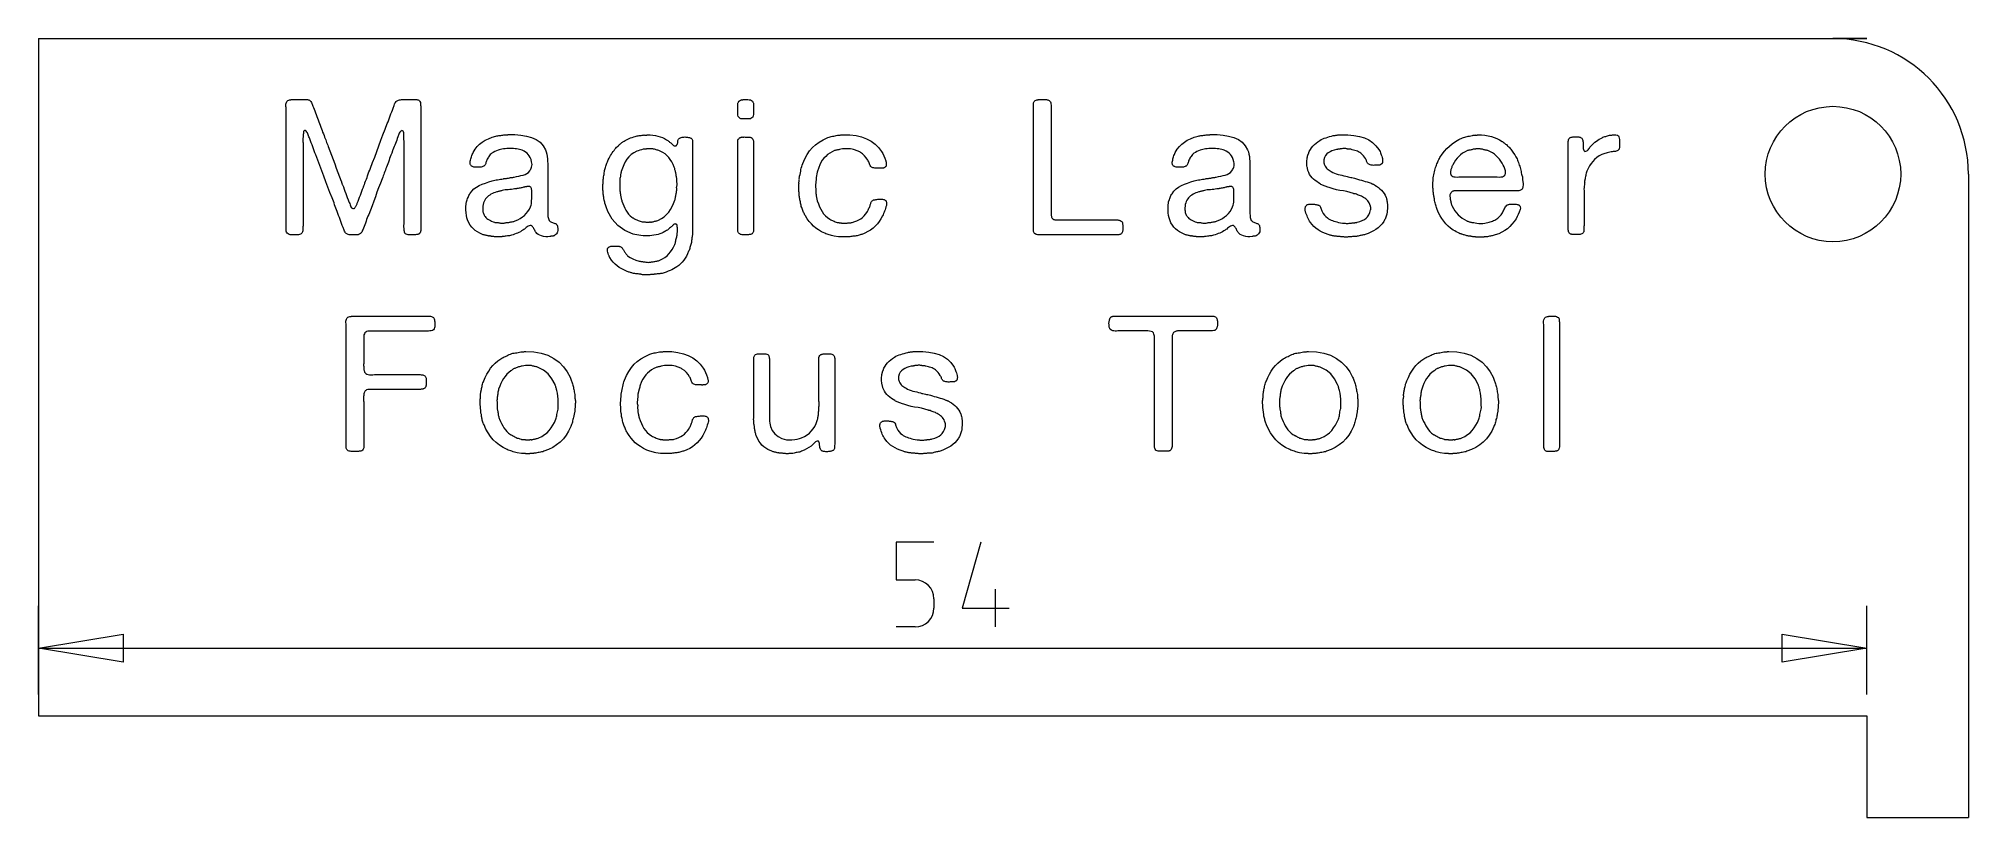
# Model space of a CAD drawing. Header units: millimetres. Extents: x 0 to 57, y -3 to 20.
import ezdxf

# ---------------------------------------------------------------- set-up
doc = ezdxf.new("R2010")
doc.units = ezdxf.units.MM
doc.layers.add('Engrave', color=7, linetype='CONTINUOUS', lineweight=0)
doc.layers.add('Outer_Cut', color=1, linetype='CONTINUOUS', lineweight=0)

msp = doc.modelspace()

# ---------------------------------------------------------------- linework, layer by layer
at = {"layer": 'Engrave'}
for p, q in [((7.305, 18.032), (7.306, 18.064)), ((7.307, 17.998), (7.305, 18.032)), ((7.305, 18.032), (7.305, 18.032)), ((7.305, 18.032), (7.305, 18.032)), ((7.306, 18.064), (7.312, 18.092)), ((7.309, 17.966), (7.307, 17.998)), ((7.31, 17.934), (7.309, 17.966)), ((7.31, 17.903), (7.31, 17.934)), ((7.31, 17.375), (7.31, 17.903)), ((7.31, 17.903), (7.31, 17.903)), ((7.31, 17.903), (7.31, 17.903)), ((7.312, 18.092), (7.32, 18.117)), ((7.32, 18.117), (7.333, 18.138)), ((7.333, 18.138), (7.346, 18.154)), ((7.333, 18.138), (7.333, 18.138)), ((7.333, 18.138), (7.333, 18.138)), ((7.346, 18.154), (7.365, 18.169)), ((7.365, 18.169), (7.388, 18.182)), ((7.388, 18.182), (7.417, 18.194)), ((7.417, 18.194), (7.423, 18.196)), ((7.417, 18.194), (7.417, 18.194)), ((7.417, 18.194), (7.417, 18.194)), ((7.423, 18.196), (7.428, 18.197)), ((7.428, 18.197), (7.434, 18.196)), ((7.434, 18.196), (7.439, 18.194)), ((7.439, 18.194), (7.447, 18.195)), ((7.439, 18.194), (7.439, 18.194)), ((7.439, 18.194), (7.439, 18.194)), ((7.447, 18.195), (7.455, 18.196)), ((7.455, 18.196), (7.461, 18.198)), ((7.461, 18.198), (7.467, 18.2)), ((7.467, 18.2), (7.81, 18.2)), ((7.81, 18.2), (7.81, 18.2)), ((7.81, 18.2), (7.81, 18.2)), ((7.81, 18.2), (7.837, 18.2)), ((7.837, 18.2), (7.864, 18.2)), ((7.864, 18.2), (7.891, 18.2)), ((7.891, 18.2), (7.916, 18.2)), ((7.916, 18.2), (7.916, 18.2)), ((7.916, 18.2), (7.916, 18.2)), ((7.916, 18.2), (7.94, 18.199)), ((7.94, 18.199), (7.962, 18.194)), ((7.962, 18.194), (7.982, 18.187)), ((7.982, 18.187), (8, 18.178)), ((8, 18.178), (8, 18.178)), ((8, 18.178), (8, 18.178)), ((8, 18.178), (8.023, 18.159)), ((8.023, 18.159), (8.042, 18.138)), ((8.042, 18.138), (8.057, 18.114)), ((8.057, 18.114), (8.068, 18.088)), ((8.068, 18.088), (8.068, 18.088)), ((8.068, 18.088), (8.068, 18.088)), ((8.068, 18.088), (8.079, 18.059)), ((8.079, 18.059), (8.092, 18.03)), ((8.092, 18.03), (8.104, 18)), ((8.104, 18), (8.118, 17.97)), ((8.118, 17.97), (8.118, 17.97)), ((8.118, 17.97), (8.118, 17.97)), ((8.118, 17.97), (8.14, 17.917)), ((8.14, 17.917), (8.16, 17.863)), ((8.16, 17.863), (8.179, 17.81)), ((8.179, 17.81), (8.197, 17.757)), ((8.197, 17.757), (8.197, 17.757)), ((8.197, 17.757), (8.197, 17.757)), ((8.197, 17.757), (8.217, 17.704)), ((8.217, 17.704), (8.237, 17.65)), ((10.365, 17.659), (10.385, 17.718)), ((10.385, 17.718), (10.407, 17.776)), ((10.385, 17.718), (10.385, 17.718)), ((10.385, 17.718), (10.385, 17.718)), ((10.407, 17.776), (10.43, 17.834)), ((10.43, 17.834), (10.452, 17.891)), ((10.452, 17.891), (10.474, 17.948)), ((10.474, 17.948), (10.485, 17.971)), ((10.474, 17.948), (10.474, 17.948)), ((10.474, 17.948), (10.474, 17.948)), ((10.485, 17.971), (10.495, 17.998)), ((10.495, 17.998), (10.505, 18.027)), ((10.505, 18.027), (10.514, 18.06)), ((10.514, 18.06), (10.526, 18.091)), ((10.514, 18.06), (10.514, 18.06)), ((10.514, 18.06), (10.514, 18.06)), ((10.526, 18.091), (10.54, 18.117)), ((10.54, 18.117), (10.557, 18.139)), ((10.557, 18.139), (10.575, 18.155)), ((10.575, 18.155), (10.593, 18.166)), ((10.575, 18.155), (10.575, 18.155)), ((10.575, 18.155), (10.575, 18.155)), ((10.593, 18.166), (10.613, 18.175)), ((10.613, 18.175), (10.635, 18.182)), ((10.635, 18.182), (10.66, 18.189)), ((10.66, 18.189), (10.688, 18.194)), ((10.66, 18.189), (10.66, 18.189)), ((10.66, 18.189), (10.66, 18.189)), ((10.688, 18.194), (10.718, 18.197)), ((10.718, 18.197), (10.75, 18.199)), ((10.75, 18.199), (10.783, 18.2)), ((10.783, 18.2), (10.817, 18.202)), ((10.783, 18.2), (10.783, 18.2)), ((10.783, 18.2), (10.783, 18.2)), ((10.817, 18.202), (10.85, 18.203)), ((10.85, 18.203), (10.884, 18.202)), ((10.884, 18.202), (10.918, 18.2)), ((10.918, 18.2), (10.918, 18.2)), ((10.918, 18.2), (10.918, 18.2)), ((10.918, 18.2), (10.951, 18.2)), ((10.951, 18.2), (10.982, 18.2)), ((10.982, 18.2), (11.012, 18.2)), ((11.012, 18.2), (11.041, 18.2)), ((11.041, 18.2), (11.041, 18.2)), ((11.041, 18.2), (11.041, 18.2)), ((11.041, 18.2), (11.066, 18.2)), ((11.066, 18.2), (11.092, 18.2)), ((11.092, 18.2), (11.117, 18.2)), ((11.117, 18.2), (11.142, 18.2)), ((11.142, 18.2), (11.142, 18.2)), ((11.142, 18.2), (11.142, 18.2)), ((11.142, 18.2), (11.168, 18.199)), ((11.168, 18.199), (11.191, 18.194)), ((11.191, 18.194), (11.21, 18.187)), ((11.21, 18.187), (11.226, 18.178)), ((11.226, 18.178), (11.226, 18.178)), ((11.226, 18.178), (11.226, 18.178)), ((11.226, 18.178), (11.249, 18.161)), ((11.249, 18.161), (11.265, 18.138)), ((11.265, 18.138), (11.277, 18.11)), ((11.277, 18.11), (11.282, 18.077)), ((11.282, 18.077), (11.282, 18.077)), ((11.282, 18.077), (11.282, 18.077)), ((11.282, 18.077), (11.285, 18.039)), ((11.285, 18.039), (11.286, 18.001)), ((11.286, 18.001), (11.288, 17.961)), ((11.288, 17.961), (11.288, 17.919)), ((11.288, 17.919), (11.288, 17.302)), ((20.651, 18.043), (20.653, 18.067)), ((20.651, 18.018), (20.651, 18.043)), ((20.651, 18.043), (20.651, 18.043)), ((20.651, 18.043), (20.651, 18.043)), ((20.651, 17.994), (20.651, 18.018)), ((20.651, 17.97), (20.651, 17.994)), ((20.651, 17.948), (20.651, 17.97)), ((20.651, 17.905), (20.651, 17.948)), ((20.651, 17.948), (20.651, 17.948)), ((20.651, 17.948), (20.651, 17.948)), ((20.651, 17.862), (20.651, 17.905)), ((20.651, 17.818), (20.651, 17.862)), ((20.651, 17.774), (20.651, 17.818)), ((20.657, 17.735), (20.651, 17.774)), ((20.651, 17.774), (20.651, 17.774)), ((20.651, 17.774), (20.651, 17.774)), ((20.653, 18.067), (20.656, 18.089)), ((20.656, 18.089), (20.661, 18.109)), ((20.667, 17.702), (20.657, 17.735)), ((20.661, 18.109), (20.668, 18.127)), ((20.682, 17.676), (20.667, 17.702)), ((20.668, 18.127), (20.682, 18.148)), ((20.668, 18.127), (20.668, 18.127)), ((20.668, 18.127), (20.668, 18.127)), ((20.682, 18.148), (20.702, 18.166)), ((20.702, 17.656), (20.682, 17.676)), ((20.702, 18.166), (20.727, 18.182)), ((20.727, 18.182), (20.758, 18.194)), ((20.758, 18.194), (20.764, 18.196)), ((20.758, 18.194), (20.758, 18.194)), ((20.758, 18.194), (20.758, 18.194)), ((20.764, 18.196), (20.769, 18.197)), ((20.769, 18.197), (20.775, 18.196)), ((20.775, 18.196), (20.781, 18.194)), ((20.781, 18.194), (20.789, 18.195)), ((20.781, 18.194), (20.781, 18.194)), ((20.781, 18.194), (20.781, 18.194)), ((20.789, 18.195), (20.796, 18.196)), ((20.796, 18.196), (20.803, 18.198)), ((20.803, 18.198), (20.809, 18.2)), ((20.809, 18.2), (20.809, 18.2)), ((20.809, 18.2), (20.809, 18.2)), ((20.809, 18.2), (20.856, 18.2)), ((20.856, 18.2), (20.901, 18.199)), ((20.901, 18.199), (20.945, 18.197)), ((20.945, 18.197), (20.988, 18.194)), ((20.988, 18.194), (20.988, 18.194)), ((20.988, 18.194), (20.988, 18.194)), ((20.988, 18.194), (21.027, 18.188)), ((21.027, 18.188), (21.058, 18.175)), ((21.058, 18.175), (21.083, 18.154)), ((21.093, 17.682), (21.07, 17.657)), ((21.083, 18.154), (21.1, 18.127)), ((21.107, 17.716), (21.093, 17.682)), ((21.1, 18.127), (21.1, 18.127)), ((21.1, 18.127), (21.1, 18.127)), ((21.1, 18.127), (21.108, 18.109)), ((21.112, 17.757), (21.107, 17.716)), ((21.108, 18.109), (21.113, 18.089)), ((21.114, 17.802), (21.112, 17.757)), ((21.112, 17.757), (21.112, 17.757)), ((21.112, 17.757), (21.112, 17.757)), ((21.113, 18.089), (21.116, 18.067)), ((21.116, 17.849), (21.114, 17.802)), ((21.116, 18.067), (21.117, 18.043)), ((21.117, 17.898), (21.116, 17.849)), ((21.117, 18.043), (21.117, 18.043)), ((21.117, 18.043), (21.117, 18.043)), ((21.117, 18.043), (21.117, 18.02)), ((21.117, 18.02), (21.117, 17.997)), ((21.117, 17.997), (21.117, 17.972)), ((21.117, 17.972), (21.117, 17.948)), ((21.117, 17.948), (21.117, 17.948)), ((21.117, 17.948), (21.117, 17.948)), ((21.117, 17.948), (21.117, 17.898)), ((29.382, 18.06), (29.385, 18.084)), ((29.382, 18.035), (29.382, 18.06)), ((29.382, 18.06), (29.382, 18.06)), ((29.382, 18.06), (29.382, 18.06)), ((29.382, 18.009), (29.382, 18.035)), ((29.382, 17.984), (29.382, 18.009)), ((29.382, 17.959), (29.382, 17.984)), ((29.382, 17.611), (29.382, 17.959)), ((29.382, 17.959), (29.382, 17.959)), ((29.382, 17.959), (29.382, 17.959)), ((29.385, 18.084), (29.39, 18.105)), ((29.39, 18.105), (29.397, 18.123)), ((29.397, 18.123), (29.404, 18.138)), ((29.404, 18.138), (29.418, 18.154)), ((29.404, 18.138), (29.404, 18.138)), ((29.404, 18.138), (29.404, 18.138)), ((29.418, 18.154), (29.437, 18.169)), ((29.437, 18.169), (29.46, 18.182)), ((29.46, 18.182), (29.489, 18.194)), ((29.489, 18.194), (29.494, 18.196)), ((29.489, 18.194), (29.489, 18.194)), ((29.489, 18.194), (29.489, 18.194)), ((29.494, 18.196), (29.5, 18.197)), ((29.5, 18.197), (29.505, 18.196)), ((29.505, 18.196), (29.511, 18.194)), ((29.511, 18.194), (29.519, 18.195)), ((29.511, 18.194), (29.511, 18.194)), ((29.511, 18.194), (29.511, 18.194)), ((29.519, 18.195), (29.526, 18.196)), ((29.526, 18.196), (29.533, 18.198)), ((29.533, 18.198), (29.539, 18.2)), ((29.539, 18.2), (29.539, 18.2)), ((29.539, 18.2), (29.539, 18.2)), ((29.539, 18.2), (29.559, 18.2)), ((29.559, 18.2), (29.581, 18.2)), ((29.581, 18.2), (29.604, 18.2)), ((29.604, 18.2), (29.629, 18.2)), ((29.629, 18.2), (29.654, 18.202)), ((29.629, 18.2), (29.629, 18.2)), ((29.629, 18.2), (29.629, 18.2)), ((29.654, 18.202), (29.678, 18.203)), ((29.678, 18.203), (29.701, 18.202)), ((29.701, 18.202), (29.724, 18.2)), ((29.724, 18.2), (29.724, 18.2)), ((29.724, 18.2), (29.724, 18.2)), ((29.724, 18.2), (29.749, 18.199)), ((29.749, 18.199), (29.772, 18.197)), ((29.772, 18.197), (29.794, 18.194)), ((29.794, 18.194), (29.814, 18.189)), ((29.814, 18.189), (29.814, 18.189)), ((29.814, 18.189), (29.814, 18.189)), ((29.814, 18.189), (29.832, 18.182)), ((29.832, 18.182), (29.848, 18.175)), ((29.848, 18.175), (29.86, 18.166)), ((29.86, 18.166), (29.87, 18.155)), ((29.87, 18.155), (29.87, 18.155)), ((29.87, 18.155), (29.87, 18.155)), ((29.87, 18.155), (29.885, 18.131)), ((29.885, 18.131), (29.895, 18.103)), ((29.895, 18.103), (29.902, 18.072)), ((29.902, 18.072), (29.904, 18.037)), ((29.904, 18.037), (29.904, 18.037)), ((29.904, 18.037), (29.904, 18.037)), ((29.904, 18.037), (29.904, 18)), ((29.904, 18), (29.904, 17.963)), ((29.904, 17.963), (29.904, 17.925)), ((29.904, 17.925), (29.904, 17.886)), ((29.904, 17.886), (29.904, 17.297)), ((7.31, 15.131), (7.31, 17.375)), ((7.815, 17.157), (7.81, 17.14)), ((7.81, 17.14), (7.81, 17.078)), ((7.818, 17.173), (7.815, 17.157)), ((7.82, 17.19), (7.818, 17.173)), ((7.821, 17.207), (7.82, 17.19)), ((7.822, 17.223), (7.821, 17.207)), ((7.821, 17.207), (7.821, 17.207)), ((7.821, 17.207), (7.821, 17.207)), ((7.824, 17.239), (7.822, 17.223)), ((7.827, 17.254), (7.824, 17.239)), ((7.832, 17.269), (7.827, 17.254)), ((7.835, 17.271), (7.832, 17.269)), ((7.832, 17.269), (7.832, 17.269)), ((7.832, 17.269), (7.832, 17.269)), ((7.838, 17.273), (7.835, 17.271)), ((7.84, 17.274), (7.838, 17.273)), ((7.843, 17.274), (7.84, 17.274)), ((7.846, 17.277), (7.843, 17.274)), ((7.843, 17.274), (7.843, 17.274)), ((7.843, 17.274), (7.843, 17.274)), ((7.849, 17.28), (7.846, 17.277)), ((7.852, 17.283), (7.849, 17.28)), ((7.854, 17.286), (7.852, 17.283)), ((7.883, 17.286), (7.854, 17.286)), ((7.854, 17.286), (7.854, 17.286)), ((7.854, 17.286), (7.854, 17.286)), ((7.885, 17.283), (7.883, 17.286)), ((7.888, 17.28), (7.885, 17.283)), ((7.891, 17.277), (7.888, 17.28)), ((7.894, 17.274), (7.891, 17.277)), ((7.897, 17.274), (7.894, 17.274)), ((7.894, 17.274), (7.894, 17.274)), ((7.894, 17.274), (7.894, 17.274)), ((7.899, 17.272), (7.897, 17.274)), ((7.902, 17.268), (7.899, 17.272)), ((7.905, 17.263), (7.902, 17.268)), ((7.923, 17.24), (7.905, 17.263)), ((7.905, 17.263), (7.905, 17.263)), ((7.905, 17.263), (7.905, 17.263)), ((7.939, 17.214), (7.923, 17.24)), ((7.951, 17.186), (7.939, 17.214)), ((7.961, 17.157), (7.951, 17.186)), ((7.973, 17.128), (7.961, 17.157)), ((7.961, 17.157), (7.961, 17.157)), ((7.961, 17.157), (7.961, 17.157)), ((7.985, 17.099), (7.973, 17.128)), ((8.237, 17.65), (8.259, 17.597)), ((8.259, 17.597), (8.281, 17.544)), ((8.281, 17.544), (8.281, 17.544)), ((8.281, 17.544), (8.281, 17.544)), ((8.281, 17.544), (8.3, 17.493)), ((8.3, 17.493), (8.319, 17.441)), ((8.319, 17.441), (8.337, 17.389)), ((8.337, 17.389), (8.354, 17.336)), ((8.354, 17.336), (8.354, 17.336)), ((8.354, 17.336), (8.354, 17.336)), ((8.354, 17.336), (8.371, 17.286)), ((8.371, 17.286), (8.39, 17.235)), ((8.39, 17.235), (8.411, 17.185)), ((8.411, 17.185), (8.432, 17.134)), ((8.432, 17.134), (8.432, 17.134)), ((8.432, 17.134), (8.432, 17.134)), ((8.432, 17.134), (8.449, 17.094)), ((10.108, 16.996), (10.17, 17.161)), ((10.17, 17.161), (10.234, 17.324)), ((10.234, 17.324), (10.3, 17.488)), ((10.3, 17.488), (10.323, 17.544)), ((10.3, 17.488), (10.3, 17.488)), ((10.3, 17.488), (10.3, 17.488)), ((10.323, 17.544), (10.344, 17.601)), ((10.344, 17.601), (10.365, 17.659)), ((10.615, 17.1), (10.595, 17.052)), ((10.623, 17.124), (10.615, 17.1)), ((10.615, 17.1), (10.615, 17.1)), ((10.615, 17.1), (10.615, 17.1)), ((10.633, 17.15), (10.623, 17.124)), ((10.643, 17.177), (10.633, 17.15)), ((10.654, 17.207), (10.643, 17.177)), ((10.669, 17.235), (10.654, 17.207)), ((10.654, 17.207), (10.654, 17.207)), ((10.654, 17.207), (10.654, 17.207)), ((10.685, 17.256), (10.669, 17.235)), ((10.702, 17.271), (10.685, 17.256)), ((10.721, 17.28), (10.702, 17.271)), ((10.746, 17.281), (10.721, 17.286)), ((10.721, 17.286), (10.721, 17.28)), ((10.721, 17.28), (10.721, 17.28)), ((10.721, 17.28), (10.721, 17.28)), ((10.765, 17.269), (10.746, 17.281)), ((10.777, 17.248), (10.765, 17.269)), ((10.783, 17.218), (10.777, 17.248)), ((10.785, 17.185), (10.783, 17.218)), ((10.783, 17.218), (10.783, 17.218)), ((10.783, 17.218), (10.783, 17.218)), ((10.787, 17.154), (10.785, 17.185)), ((10.788, 17.124), (10.787, 17.154)), ((10.789, 17.095), (10.788, 17.124)), ((11.288, 17.302), (11.288, 14.957)), ((13.393, 17.086), (13.508, 17.123)), ((13.508, 17.123), (13.536, 17.128)), ((13.508, 17.123), (13.508, 17.123)), ((13.508, 17.123), (13.508, 17.123)), ((13.536, 17.128), (13.564, 17.133)), ((13.564, 17.133), (13.592, 17.137)), ((13.592, 17.137), (13.62, 17.14)), ((13.62, 17.14), (13.651, 17.143)), ((13.62, 17.14), (13.62, 17.14)), ((13.62, 17.14), (13.62, 17.14)), ((13.651, 17.143), (13.682, 17.147)), ((13.682, 17.147), (13.713, 17.151)), ((13.713, 17.151), (13.744, 17.157)), ((13.744, 17.157), (13.757, 17.159)), ((13.744, 17.157), (13.744, 17.157)), ((13.744, 17.157), (13.744, 17.157)), ((13.757, 17.159), (13.773, 17.159)), ((13.773, 17.159), (13.793, 17.159)), ((13.793, 17.159), (13.817, 17.157)), ((13.817, 17.157), (13.817, 17.157)), ((13.817, 17.157), (13.817, 17.157)), ((13.817, 17.157), (13.84, 17.157)), ((13.84, 17.157), (13.858, 17.159)), ((13.858, 17.159), (13.87, 17.163)), ((13.87, 17.163), (13.879, 17.168)), ((13.879, 17.168), (13.879, 17.168)), ((13.879, 17.168), (13.879, 17.168)), ((13.879, 17.168), (14.069, 17.164)), ((14.069, 17.164), (14.246, 17.148)), ((14.246, 17.148), (14.411, 17.119)), ((14.411, 17.119), (14.563, 17.078)), ((17.577, 17.097), (17.624, 17.112)), ((17.624, 17.112), (17.652, 17.119)), ((17.624, 17.112), (17.624, 17.112)), ((17.624, 17.112), (17.624, 17.112)), ((17.652, 17.119), (17.68, 17.126)), ((17.68, 17.126), (17.708, 17.131)), ((17.708, 17.131), (17.736, 17.134)), ((17.736, 17.134), (17.767, 17.137)), ((17.736, 17.134), (17.736, 17.134)), ((17.736, 17.134), (17.736, 17.134)), ((17.767, 17.137), (17.798, 17.141)), ((17.798, 17.141), (17.829, 17.146)), ((17.829, 17.146), (17.86, 17.151)), ((17.86, 17.151), (17.871, 17.153)), ((17.86, 17.151), (17.86, 17.151)), ((17.86, 17.151), (17.86, 17.151)), ((17.871, 17.153), (17.885, 17.154)), ((17.885, 17.154), (17.899, 17.153)), ((17.899, 17.153), (17.916, 17.151)), ((17.916, 17.151), (17.916, 17.151)), ((17.916, 17.151), (17.916, 17.151)), ((17.916, 17.151), (17.934, 17.149)), ((17.934, 17.149), (17.949, 17.15)), ((17.949, 17.15), (17.962, 17.152)), ((17.962, 17.152), (17.972, 17.157)), ((17.972, 17.157), (17.972, 17.157)), ((17.972, 17.157), (17.972, 17.157)), ((17.972, 17.157), (18.059, 17.157)), ((18.059, 17.157), (18.141, 17.151)), ((18.141, 17.151), (18.219, 17.14)), ((18.219, 17.14), (18.291, 17.123)), ((18.291, 17.123), (18.291, 17.123)), ((18.291, 17.123), (18.291, 17.123)), ((18.291, 17.123), (18.362, 17.101)), ((18.362, 17.101), (18.429, 17.075)), ((20.702, 17.656), (20.702, 17.656)), ((20.702, 17.656), (20.702, 17.656)), ((20.723, 17.644), (20.702, 17.656)), ((20.745, 17.635), (20.723, 17.644)), ((20.77, 17.63), (20.745, 17.635)), ((20.797, 17.628), (20.77, 17.63)), ((20.826, 17.628), (20.797, 17.628)), ((20.797, 17.628), (20.797, 17.628)), ((20.797, 17.628), (20.797, 17.628)), ((20.855, 17.628), (20.826, 17.628)), ((20.885, 17.628), (20.855, 17.628)), ((20.915, 17.628), (20.885, 17.628)), ((20.932, 17.628), (20.915, 17.628)), ((20.915, 17.628), (20.915, 17.628)), ((20.915, 17.628), (20.915, 17.628)), ((20.947, 17.628), (20.932, 17.628)), ((20.962, 17.628), (20.947, 17.628)), ((20.977, 17.628), (20.962, 17.628)), ((20.993, 17.628), (20.977, 17.628)), ((20.977, 17.628), (20.977, 17.628)), ((20.977, 17.628), (20.977, 17.628)), ((21.009, 17.631), (20.993, 17.628)), ((21.024, 17.634), (21.009, 17.631)), ((21.039, 17.639), (21.024, 17.634)), ((21.07, 17.657), (21.039, 17.639)), ((21.039, 17.639), (21.039, 17.639)), ((21.039, 17.639), (21.039, 17.639)), ((23.347, 17.091), (23.38, 17.102)), ((23.38, 17.102), (23.414, 17.111)), ((23.414, 17.111), (23.45, 17.117)), ((23.45, 17.117), (23.487, 17.123)), ((23.45, 17.117), (23.45, 17.117)), ((23.45, 17.117), (23.45, 17.117)), ((23.487, 17.123), (23.524, 17.13)), ((23.524, 17.13), (23.562, 17.137)), ((23.562, 17.137), (23.601, 17.145)), ((23.601, 17.145), (23.621, 17.148)), ((23.601, 17.145), (23.601, 17.145)), ((23.601, 17.145), (23.601, 17.145)), ((23.621, 17.148), (23.64, 17.15)), ((23.64, 17.15), (23.66, 17.151)), ((23.66, 17.151), (23.68, 17.151)), ((23.68, 17.151), (23.7, 17.154)), ((23.68, 17.151), (23.68, 17.151)), ((23.68, 17.151), (23.68, 17.151)), ((23.7, 17.154), (23.72, 17.157)), ((23.72, 17.157), (23.742, 17.159)), ((23.742, 17.159), (23.764, 17.162)), ((23.764, 17.162), (23.764, 17.162)), ((23.764, 17.162), (23.764, 17.162)), ((23.764, 17.162), (23.963, 17.157)), ((23.963, 17.157), (24.144, 17.134)), ((24.144, 17.134), (24.308, 17.095)), ((29.382, 16.394), (29.382, 17.611)), ((29.904, 17.297), (29.904, 15.496)), ((34.131, 17.086), (34.247, 17.123)), ((34.247, 17.123), (34.275, 17.128)), ((34.247, 17.123), (34.247, 17.123)), ((34.247, 17.123), (34.247, 17.123)), ((34.275, 17.128), (34.303, 17.133)), ((34.303, 17.133), (34.331, 17.137)), ((34.331, 17.137), (34.359, 17.14)), ((34.359, 17.14), (34.39, 17.143)), ((34.359, 17.14), (34.359, 17.14)), ((34.359, 17.14), (34.359, 17.14)), ((34.39, 17.143), (34.421, 17.147)), ((34.421, 17.147), (34.452, 17.151)), ((34.452, 17.151), (34.482, 17.157)), ((34.482, 17.157), (34.495, 17.159)), ((34.482, 17.157), (34.482, 17.157)), ((34.482, 17.157), (34.482, 17.157)), ((34.495, 17.159), (34.512, 17.159)), ((34.512, 17.159), (34.532, 17.159)), ((34.532, 17.159), (34.555, 17.157)), ((34.555, 17.157), (34.555, 17.157)), ((34.555, 17.157), (34.555, 17.157)), ((34.555, 17.157), (34.578, 17.157)), ((34.578, 17.157), (34.596, 17.159)), ((34.596, 17.159), (34.609, 17.163)), ((34.609, 17.163), (34.617, 17.168)), ((34.617, 17.168), (34.617, 17.168)), ((34.617, 17.168), (34.617, 17.168)), ((34.617, 17.168), (34.807, 17.164)), ((34.807, 17.164), (34.985, 17.148)), ((34.985, 17.148), (35.149, 17.119)), ((35.149, 17.119), (35.302, 17.078)), ((38.077, 17.089), (38.13, 17.105)), ((38.13, 17.105), (38.184, 17.12)), ((38.184, 17.12), (38.239, 17.134)), ((38.239, 17.134), (38.258, 17.137)), ((38.239, 17.134), (38.239, 17.134)), ((38.239, 17.134), (38.239, 17.134)), ((38.258, 17.137), (38.277, 17.14)), ((38.277, 17.14), (38.295, 17.142)), ((38.295, 17.142), (38.312, 17.145)), ((38.312, 17.145), (38.332, 17.148)), ((38.312, 17.145), (38.312, 17.145)), ((38.312, 17.145), (38.312, 17.145)), ((38.332, 17.148), (38.353, 17.151)), ((38.353, 17.151), (38.374, 17.154)), ((38.374, 17.154), (38.396, 17.157)), ((38.396, 17.157), (38.405, 17.159)), ((38.396, 17.157), (38.396, 17.157)), ((38.396, 17.157), (38.396, 17.157)), ((38.405, 17.159), (38.416, 17.159)), ((38.416, 17.159), (38.428, 17.159)), ((38.428, 17.159), (38.441, 17.157)), ((38.441, 17.157), (38.441, 17.157)), ((38.441, 17.157), (38.441, 17.157)), ((38.441, 17.157), (38.454, 17.155)), ((38.454, 17.155), (38.465, 17.155)), ((38.465, 17.155), (38.474, 17.158)), ((38.474, 17.158), (38.48, 17.162)), ((38.48, 17.162), (38.48, 17.162)), ((38.48, 17.162), (38.48, 17.162)), ((38.48, 17.162), (38.674, 17.158)), ((38.674, 17.158), (38.852, 17.141)), ((38.852, 17.141), (39.014, 17.111)), ((39.014, 17.111), (39.159, 17.067)), ((42.159, 17.099), (42.192, 17.106)), ((42.192, 17.106), (42.229, 17.114)), ((42.192, 17.106), (42.192, 17.106)), ((42.192, 17.106), (42.192, 17.106)), ((42.229, 17.114), (42.267, 17.123)), ((42.267, 17.123), (42.305, 17.131)), ((42.305, 17.131), (42.344, 17.14)), ((42.344, 17.14), (42.357, 17.142)), ((42.344, 17.14), (42.344, 17.14)), ((42.344, 17.14), (42.344, 17.14)), ((42.357, 17.142), (42.37, 17.144)), ((42.37, 17.144), (42.383, 17.145)), ((42.383, 17.145), (42.394, 17.145)), ((42.394, 17.145), (42.406, 17.148)), ((42.394, 17.145), (42.394, 17.145)), ((42.394, 17.145), (42.394, 17.145)), ((42.406, 17.148), (42.418, 17.15)), ((42.418, 17.15), (42.431, 17.151)), ((42.431, 17.151), (42.445, 17.151)), ((42.445, 17.151), (42.451, 17.153)), ((42.445, 17.151), (42.445, 17.151)), ((42.445, 17.151), (42.445, 17.151)), ((42.451, 17.153), (42.457, 17.154)), ((42.457, 17.154), (42.465, 17.153)), ((42.465, 17.153), (42.473, 17.151)), ((42.473, 17.151), (42.473, 17.151)), ((42.473, 17.151), (42.473, 17.151)), ((42.473, 17.151), (42.481, 17.149)), ((42.481, 17.149), (42.488, 17.15)), ((42.488, 17.15), (42.495, 17.152)), ((42.495, 17.152), (42.501, 17.157)), ((42.501, 17.157), (42.501, 17.157)), ((42.501, 17.157), (42.501, 17.157)), ((42.501, 17.157), (42.615, 17.155)), ((42.615, 17.155), (42.721, 17.147)), ((42.721, 17.147), (42.82, 17.13)), ((42.82, 17.13), (42.91, 17.106)), ((42.91, 17.106), (42.91, 17.106)), ((42.91, 17.106), (42.91, 17.106)), ((42.91, 17.106), (42.995, 17.078)), ((45.341, 17.1), (45.366, 17.1)), ((45.366, 17.1), (45.391, 17.103)), ((45.366, 17.1), (45.366, 17.1)), ((45.366, 17.1), (45.366, 17.1)), ((45.391, 17.103), (45.416, 17.103)), ((45.416, 17.103), (45.441, 17.103)), ((45.441, 17.103), (45.467, 17.1)), ((45.467, 17.1), (45.467, 17.1)), ((45.467, 17.1), (45.467, 17.1)), ((45.467, 17.1), (45.491, 17.097)), ((46.231, 17.096), (46.258, 17.105)), ((46.258, 17.105), (46.286, 17.112)), ((46.286, 17.112), (46.314, 17.12)), ((46.286, 17.112), (46.286, 17.112)), ((46.286, 17.112), (46.286, 17.112)), ((46.314, 17.12), (46.343, 17.128)), ((46.343, 17.128), (46.373, 17.137)), ((46.373, 17.137), (46.404, 17.145)), ((46.404, 17.145), (46.42, 17.148)), ((46.404, 17.145), (46.404, 17.145)), ((46.404, 17.145), (46.404, 17.145)), ((46.42, 17.148), (46.437, 17.15)), ((46.437, 17.15), (46.454, 17.151)), ((46.454, 17.151), (46.471, 17.151)), ((46.471, 17.151), (46.487, 17.154)), ((46.471, 17.151), (46.471, 17.151)), ((46.471, 17.151), (46.471, 17.151)), ((46.487, 17.154), (46.503, 17.157)), ((46.503, 17.157), (46.518, 17.159)), ((46.518, 17.159), (46.533, 17.162)), ((46.533, 17.162), (46.533, 17.162)), ((46.533, 17.162), (46.533, 17.162)), ((46.533, 17.162), (46.59, 17.158)), ((46.59, 17.158), (46.634, 17.145)), ((46.634, 17.145), (46.663, 17.124)), ((46.663, 17.124), (46.678, 17.095)), ((7.803, 17.043), (7.802, 17.024)), ((7.802, 17.024), (7.804, 17.005)), ((7.805, 17.061), (7.803, 17.043)), ((7.804, 17.005), (7.804, 17.005)), ((7.804, 17.005), (7.804, 17.005)), ((7.804, 17.005), (7.806, 16.985)), ((7.81, 17.078), (7.805, 17.061)), ((7.806, 16.985), (7.808, 16.966)), ((7.808, 16.966), (7.809, 16.946)), ((7.809, 16.946), (7.81, 16.927)), ((7.81, 17.078), (7.81, 17.078)), ((7.81, 17.078), (7.81, 17.078)), ((7.81, 16.927), (7.81, 16.624)), ((7.81, 16.624), (7.81, 14.918)), ((7.998, 17.069), (7.985, 17.099)), ((8.012, 17.039), (7.998, 17.069)), ((8.034, 16.982), (8.012, 17.039)), ((8.012, 17.039), (8.012, 17.039)), ((8.012, 17.039), (8.012, 17.039)), ((8.055, 16.924), (8.034, 16.982)), ((8.076, 16.864), (8.055, 16.924)), ((8.096, 16.803), (8.076, 16.864)), ((8.118, 16.744), (8.096, 16.803)), ((8.096, 16.803), (8.096, 16.803)), ((8.096, 16.803), (8.096, 16.803)), ((8.141, 16.685), (8.118, 16.744)), ((8.163, 16.626), (8.141, 16.685)), ((8.185, 16.567), (8.163, 16.626)), ((8.249, 16.41), (8.185, 16.567)), ((8.185, 16.567), (8.185, 16.567)), ((8.185, 16.567), (8.185, 16.567)), ((8.449, 17.094), (8.465, 17.054)), ((8.465, 17.054), (8.48, 17.013)), ((8.48, 17.013), (8.494, 16.971)), ((8.494, 16.971), (8.494, 16.971)), ((8.494, 16.971), (8.494, 16.971)), ((8.494, 16.971), (8.508, 16.93)), ((8.508, 16.93), (8.523, 16.889)), ((8.523, 16.889), (8.539, 16.848)), ((8.539, 16.848), (8.556, 16.809)), ((8.556, 16.809), (8.556, 16.809)), ((8.556, 16.809), (8.556, 16.809)), ((8.556, 16.809), (8.606, 16.682)), ((8.606, 16.682), (8.654, 16.555)), ((8.654, 16.555), (8.701, 16.427)), ((9.93, 16.502), (9.991, 16.666)), ((9.991, 16.666), (10.048, 16.831)), ((10.048, 16.831), (10.108, 16.996)), ((10.048, 16.831), (10.048, 16.831)), ((10.048, 16.831), (10.048, 16.831)), ((10.408, 16.562), (10.387, 16.51)), ((10.43, 16.612), (10.408, 16.562)), ((10.435, 16.626), (10.43, 16.612)), ((10.43, 16.612), (10.43, 16.612)), ((10.43, 16.612), (10.43, 16.612)), ((10.439, 16.639), (10.435, 16.626)), ((10.443, 16.651), (10.439, 16.639)), ((10.446, 16.663), (10.443, 16.651)), ((10.45, 16.674), (10.446, 16.663)), ((10.446, 16.663), (10.446, 16.663)), ((10.446, 16.663), (10.446, 16.663)), ((10.453, 16.687), (10.45, 16.674)), ((10.458, 16.7), (10.453, 16.687)), ((10.463, 16.713), (10.458, 16.7)), ((10.485, 16.761), (10.463, 16.713)), ((10.463, 16.713), (10.463, 16.713)), ((10.463, 16.713), (10.463, 16.713)), ((10.505, 16.809), (10.485, 16.761)), ((10.524, 16.856), (10.505, 16.809)), ((10.542, 16.904), (10.524, 16.856)), ((10.559, 16.954), (10.542, 16.904)), ((10.542, 16.904), (10.542, 16.904)), ((10.542, 16.904), (10.542, 16.904)), ((10.577, 17.004), (10.559, 16.954)), ((10.595, 17.052), (10.577, 17.004)), ((10.791, 17.027), (10.789, 17.095)), ((10.789, 17.095), (10.789, 17.095)), ((10.789, 17.095), (10.789, 17.095)), ((10.793, 16.957), (10.791, 17.027)), ((10.794, 16.887), (10.793, 16.957)), ((10.794, 16.814), (10.794, 16.887)), ((10.794, 16.744), (10.794, 16.814)), ((10.794, 16.814), (10.794, 16.814)), ((10.794, 16.814), (10.794, 16.814)), ((10.794, 16.674), (10.794, 16.744)), ((10.794, 16.604), (10.794, 16.674)), ((10.794, 16.534), (10.794, 16.604)), ((10.794, 14.879), (10.794, 16.534)), ((10.794, 16.534), (10.794, 16.534)), ((10.794, 16.534), (10.794, 16.534)), ((12.785, 16.511), (12.796, 16.545)), ((12.796, 16.545), (12.808, 16.577)), ((12.808, 16.577), (12.821, 16.609)), ((12.821, 16.609), (12.835, 16.64)), ((12.835, 16.64), (12.892, 16.733)), ((12.835, 16.64), (12.835, 16.64)), ((12.835, 16.64), (12.835, 16.64)), ((12.892, 16.733), (12.956, 16.814)), ((12.956, 16.814), (13.027, 16.884)), ((13.027, 16.884), (13.104, 16.943)), ((13.104, 16.943), (13.191, 16.997)), ((13.104, 16.943), (13.104, 16.943)), ((13.104, 16.943), (13.104, 16.943)), ((13.191, 16.997), (13.287, 17.044)), ((13.287, 17.044), (13.393, 17.086)), ((13.321, 16.549), (13.301, 16.523)), ((13.341, 16.573), (13.321, 16.549)), ((13.363, 16.594), (13.341, 16.573)), ((13.385, 16.612), (13.363, 16.594)), ((13.43, 16.641), (13.385, 16.612)), ((13.385, 16.612), (13.385, 16.612)), ((13.385, 16.612), (13.385, 16.612)), ((13.476, 16.667), (13.43, 16.641)), ((13.523, 16.689), (13.476, 16.667)), ((13.57, 16.708), (13.523, 16.689)), ((13.605, 16.718), (13.57, 16.708)), ((13.57, 16.708), (13.57, 16.708)), ((13.57, 16.708), (13.57, 16.708)), ((13.644, 16.727), (13.605, 16.718)), ((13.687, 16.735), (13.644, 16.727)), ((13.733, 16.741), (13.687, 16.735)), ((13.781, 16.746), (13.733, 16.741)), ((13.733, 16.741), (13.733, 16.741)), ((13.733, 16.741), (13.733, 16.741)), ((13.829, 16.75), (13.781, 16.746)), ((13.879, 16.752), (13.829, 16.75)), ((13.929, 16.753), (13.879, 16.752)), ((13.979, 16.752), (13.929, 16.753)), ((13.929, 16.753), (13.929, 16.753)), ((13.929, 16.753), (13.929, 16.753)), ((14.027, 16.75), (13.979, 16.752)), ((14.074, 16.746), (14.027, 16.75)), ((14.12, 16.741), (14.074, 16.746)), ((14.166, 16.735), (14.12, 16.741)), ((14.12, 16.741), (14.12, 16.741)), ((14.12, 16.741), (14.12, 16.741)), ((14.208, 16.726), (14.166, 16.735)), ((14.247, 16.715), (14.208, 16.726)), ((14.282, 16.702), (14.247, 16.715)), ((14.338, 16.678), (14.282, 16.702)), ((14.282, 16.702), (14.282, 16.702)), ((14.282, 16.702), (14.282, 16.702)), ((14.386, 16.649), (14.338, 16.678)), ((14.428, 16.616), (14.386, 16.649)), ((14.462, 16.579), (14.428, 16.616)), ((14.494, 16.536), (14.462, 16.579)), ((14.462, 16.579), (14.462, 16.579)), ((14.462, 16.579), (14.462, 16.579)), ((14.521, 16.486), (14.494, 16.536)), ((14.563, 17.078), (14.563, 17.078)), ((14.563, 17.078), (14.563, 17.078)), ((14.563, 17.078), (14.698, 17.019)), ((14.698, 17.019), (14.811, 16.939)), ((14.811, 16.939), (14.903, 16.837)), ((14.903, 16.837), (14.973, 16.713)), ((14.973, 16.713), (14.973, 16.713)), ((14.973, 16.713), (14.973, 16.713)), ((14.973, 16.713), (14.995, 16.655)), ((14.995, 16.655), (15.012, 16.591)), ((15.012, 16.591), (15.023, 16.523)), ((16.869, 16.507), (16.892, 16.547)), ((16.892, 16.547), (16.917, 16.584)), ((16.917, 16.584), (16.943, 16.623)), ((16.917, 16.584), (16.917, 16.584)), ((16.917, 16.584), (16.917, 16.584)), ((16.943, 16.623), (16.969, 16.661)), ((16.969, 16.661), (16.996, 16.699)), ((16.996, 16.699), (17.024, 16.736)), ((17.024, 16.736), (17.045, 16.765)), ((17.024, 16.736), (17.024, 16.736)), ((17.024, 16.736), (17.024, 16.736)), ((17.045, 16.765), (17.068, 16.792)), ((17.068, 16.792), (17.095, 16.816)), ((17.095, 16.816), (17.125, 16.837)), ((17.125, 16.837), (17.13, 16.842)), ((17.125, 16.837), (17.125, 16.837)), ((17.125, 16.837), (17.125, 16.837)), ((17.13, 16.842), (17.136, 16.848)), ((17.136, 16.848), (17.141, 16.854)), ((17.141, 16.854), (17.147, 16.859)), ((17.147, 16.859), (17.153, 16.865)), ((17.147, 16.859), (17.147, 16.859)), ((17.147, 16.859), (17.147, 16.859)), ((17.153, 16.865), (17.158, 16.87)), ((17.158, 16.87), (17.164, 16.876)), ((17.164, 16.876), (17.169, 16.882)), ((17.169, 16.882), (17.183, 16.893)), ((17.169, 16.882), (17.169, 16.882)), ((17.169, 16.882), (17.169, 16.882)), ((17.183, 16.893), (17.198, 16.904)), ((17.198, 16.904), (17.212, 16.915)), ((17.212, 16.915), (17.226, 16.927)), ((17.226, 16.927), (17.242, 16.938)), ((17.226, 16.927), (17.226, 16.927)), ((17.226, 16.927), (17.226, 16.927)), ((17.242, 16.938), (17.259, 16.949)), ((17.259, 16.949), (17.276, 16.96)), ((17.276, 16.96), (17.293, 16.971)), ((17.293, 16.971), (17.33, 16.993)), ((17.293, 16.971), (17.293, 16.971)), ((17.293, 16.971), (17.293, 16.971)), ((17.33, 16.993), (17.367, 17.013)), ((17.367, 17.013), (17.405, 17.032)), ((17.405, 17.032), (17.444, 17.05)), ((17.505, 16.576), (17.436, 16.512)), ((17.444, 17.05), (17.487, 17.066)), ((17.444, 17.05), (17.444, 17.05)), ((17.444, 17.05), (17.444, 17.05)), ((17.487, 17.066), (17.531, 17.082)), ((17.584, 16.63), (17.505, 16.576)), ((17.531, 17.082), (17.577, 17.097)), ((17.674, 16.674), (17.584, 16.63)), ((17.713, 16.688), (17.674, 16.674)), ((17.674, 16.674), (17.674, 16.674)), ((17.674, 16.674), (17.674, 16.674)), ((17.756, 16.702), (17.713, 16.688)), ((17.803, 16.716), (17.756, 16.702)), ((17.854, 16.73), (17.803, 16.716)), ((17.868, 16.733), (17.854, 16.73)), ((17.854, 16.73), (17.854, 16.73)), ((17.854, 16.73), (17.854, 16.73)), ((17.881, 16.734), (17.868, 16.733)), ((17.893, 16.735), (17.881, 16.734)), ((17.904, 16.736), (17.893, 16.735)), ((17.918, 16.736), (17.904, 16.736)), ((17.904, 16.736), (17.904, 16.736)), ((17.904, 16.736), (17.904, 16.736)), ((17.932, 16.737), (17.918, 16.736)), ((17.946, 16.739), (17.932, 16.737)), ((17.96, 16.741), (17.946, 16.739)), ((17.986, 16.741), (17.96, 16.741)), ((17.96, 16.741), (17.96, 16.741)), ((17.96, 16.741), (17.96, 16.741)), ((18.011, 16.741), (17.986, 16.741)), ((18.036, 16.741), (18.011, 16.741)), ((18.061, 16.741), (18.036, 16.741)), ((18.089, 16.743), (18.061, 16.741)), ((18.061, 16.741), (18.061, 16.741)), ((18.061, 16.741), (18.061, 16.741)), ((18.115, 16.743), (18.089, 16.743)), ((18.139, 16.74), (18.115, 16.743)), ((18.162, 16.736), (18.139, 16.74)), ((18.19, 16.73), (18.162, 16.736)), ((18.162, 16.736), (18.162, 16.736)), ((18.162, 16.736), (18.162, 16.736)), ((18.217, 16.723), (18.19, 16.73)), ((18.243, 16.716), (18.217, 16.723)), ((18.269, 16.708), (18.243, 16.716)), ((18.294, 16.701), (18.269, 16.708)), ((18.269, 16.708), (18.269, 16.708)), ((18.269, 16.708), (18.269, 16.708)), ((18.318, 16.694), (18.294, 16.701)), ((18.342, 16.685), (18.318, 16.694)), ((18.364, 16.674), (18.342, 16.685)), ((18.437, 16.639), (18.364, 16.674)), ((18.364, 16.674), (18.364, 16.674)), ((18.364, 16.674), (18.364, 16.674)), ((18.429, 17.075), (18.491, 17.045)), ((18.502, 16.597), (18.437, 16.639)), ((18.491, 17.045), (18.55, 17.011)), ((18.56, 16.547), (18.502, 16.597)), ((18.55, 17.011), (18.55, 17.011)), ((18.55, 17.011), (18.55, 17.011)), ((18.55, 17.011), (18.569, 16.999)), ((18.611, 16.489), (18.56, 16.547)), ((18.569, 16.999), (18.587, 16.987)), ((18.587, 16.987), (18.605, 16.974)), ((18.605, 16.974), (18.622, 16.96)), ((18.622, 16.96), (18.622, 16.96)), ((18.622, 16.96), (18.622, 16.96)), ((18.622, 16.96), (18.639, 16.946)), ((18.639, 16.946), (18.656, 16.932)), ((18.656, 16.932), (18.673, 16.918)), ((18.673, 16.918), (18.69, 16.904)), ((18.69, 16.904), (18.69, 16.904)), ((18.69, 16.904), (18.69, 16.904)), ((18.69, 16.904), (18.703, 16.892)), ((18.703, 16.892), (18.716, 16.88)), ((18.716, 16.88), (18.729, 16.867)), ((18.729, 16.867), (18.74, 16.854)), ((18.74, 16.854), (18.74, 16.854)), ((18.74, 16.854), (18.74, 16.854)), ((18.74, 16.854), (18.756, 16.844)), ((18.756, 16.844), (18.775, 16.837)), ((18.775, 16.837), (18.798, 16.833)), ((18.798, 16.833), (18.824, 16.831)), ((18.824, 16.831), (18.83, 16.836)), ((18.824, 16.831), (18.824, 16.831)), ((18.824, 16.831), (18.824, 16.831)), ((18.83, 16.836), (18.834, 16.841)), ((18.834, 16.841), (18.838, 16.845)), ((18.838, 16.845), (18.841, 16.848)), ((18.841, 16.848), (18.847, 16.854)), ((18.841, 16.848), (18.841, 16.848)), ((18.841, 16.848), (18.841, 16.848)), ((18.847, 16.854), (18.853, 16.861)), ((18.853, 16.861), (18.858, 16.868)), ((18.858, 16.868), (18.864, 16.876)), ((18.864, 16.876), (18.871, 16.898)), ((18.864, 16.876), (18.864, 16.876)), ((18.864, 16.876), (18.864, 16.876)), ((18.871, 16.898), (18.876, 16.921)), ((18.876, 16.921), (18.879, 16.943)), ((18.879, 16.943), (18.881, 16.966)), ((18.881, 16.966), (18.885, 16.988)), ((18.881, 16.966), (18.881, 16.966)), ((18.881, 16.966), (18.881, 16.966)), ((18.885, 16.988), (18.892, 17.008)), ((18.892, 17.008), (18.902, 17.027)), ((18.902, 17.027), (18.914, 17.044)), ((18.914, 17.044), (18.925, 17.055)), ((18.914, 17.044), (18.914, 17.044)), ((18.914, 17.044), (18.914, 17.044)), ((18.925, 17.055), (18.939, 17.064)), ((18.939, 17.064), (18.958, 17.072)), ((18.958, 17.072), (18.982, 17.078)), ((18.982, 17.078), (19.007, 17.085)), ((18.982, 17.078), (18.982, 17.078)), ((18.982, 17.078), (18.982, 17.078)), ((19.007, 17.085), (19.033, 17.091)), ((19.033, 17.091), (19.06, 17.094)), ((19.06, 17.094), (19.088, 17.095)), ((19.088, 17.095), (19.088, 17.095)), ((19.088, 17.095), (19.088, 17.095)), ((19.088, 17.095), (19.116, 17.094)), ((19.116, 17.094), (19.143, 17.092)), ((19.143, 17.092), (19.169, 17.088)), ((19.169, 17.088), (19.195, 17.084)), ((19.195, 17.084), (19.195, 17.084)), ((19.195, 17.084), (19.195, 17.084)), ((19.195, 17.084), (19.221, 17.078)), ((19.221, 17.078), (19.242, 17.071)), ((19.242, 17.071), (19.26, 17.064)), ((19.26, 17.064), (19.273, 17.056)), ((19.273, 17.056), (19.273, 17.056)), ((19.273, 17.056), (19.273, 17.056)), ((19.273, 17.056), (19.29, 17.04)), ((19.29, 17.04), (19.303, 17.02)), ((19.303, 17.02), (19.31, 16.998)), ((19.31, 16.998), (19.313, 16.971)), ((19.313, 16.971), (19.313, 16.971)), ((19.313, 16.971), (19.313, 16.971)), ((19.313, 16.971), (19.315, 16.943)), ((19.315, 16.943), (19.317, 16.914)), ((19.317, 16.914), (19.318, 16.884)), ((19.318, 16.884), (19.318, 16.854)), ((19.318, 16.854), (19.318, 14.509)), ((20.651, 16.949), (20.653, 16.978)), ((20.651, 16.921), (20.651, 16.949)), ((20.651, 16.949), (20.651, 16.949)), ((20.651, 16.949), (20.651, 16.949)), ((20.651, 16.891), (20.651, 16.921)), ((20.651, 16.862), (20.651, 16.891)), ((20.651, 16.831), (20.651, 16.862)), ((20.651, 14.458), (20.651, 16.831)), ((20.651, 16.831), (20.651, 16.831)), ((20.651, 16.831), (20.651, 16.831)), ((20.653, 16.978), (20.658, 17.004)), ((20.658, 17.004), (20.667, 17.026)), ((20.667, 17.026), (20.68, 17.044)), ((20.68, 17.044), (20.689, 17.057)), ((20.68, 17.044), (20.68, 17.044)), ((20.68, 17.044), (20.68, 17.044)), ((20.689, 17.057), (20.699, 17.067)), ((20.699, 17.067), (20.711, 17.074)), ((20.711, 17.074), (20.724, 17.078)), ((20.724, 17.078), (20.739, 17.081)), ((20.724, 17.078), (20.724, 17.078)), ((20.724, 17.078), (20.724, 17.078)), ((20.739, 17.081), (20.754, 17.085)), ((20.754, 17.085), (20.77, 17.09)), ((20.77, 17.09), (20.786, 17.095)), ((20.786, 17.095), (20.786, 17.095)), ((20.786, 17.095), (20.786, 17.095)), ((20.786, 17.095), (20.792, 17.094)), ((20.792, 17.094), (20.797, 17.093)), ((20.797, 17.093), (20.803, 17.092)), ((20.803, 17.092), (20.809, 17.089)), ((20.809, 17.089), (20.817, 17.09)), ((20.809, 17.089), (20.809, 17.089)), ((20.809, 17.089), (20.809, 17.089)), ((20.817, 17.09), (20.824, 17.091)), ((20.824, 17.091), (20.831, 17.092)), ((20.831, 17.092), (20.837, 17.095)), ((20.837, 17.095), (20.837, 17.095)), ((20.837, 17.095), (20.837, 17.095)), ((20.837, 17.095), (20.873, 17.094)), ((20.873, 17.094), (20.91, 17.093)), ((20.91, 17.093), (20.946, 17.092)), ((20.946, 17.092), (20.982, 17.089)), ((20.982, 17.089), (20.982, 17.089)), ((20.982, 17.089), (20.982, 17.089)), ((20.982, 17.089), (21.019, 17.086)), ((21.019, 17.086), (21.048, 17.078)), ((21.048, 17.078), (21.072, 17.064)), ((21.072, 17.064), (21.089, 17.044)), ((21.089, 17.044), (21.089, 17.044)), ((21.089, 17.044), (21.089, 17.044)), ((21.089, 17.044), (21.101, 17.026)), ((21.101, 17.026), (21.11, 17.005)), ((21.11, 17.005), (21.115, 16.981)), ((21.115, 16.981), (21.117, 16.955)), ((21.117, 16.955), (21.117, 16.955)), ((21.117, 16.955), (21.117, 16.955)), ((21.117, 16.955), (21.117, 16.929)), ((21.117, 16.929), (21.117, 16.903)), ((21.117, 16.903), (21.117, 16.876)), ((21.117, 16.876), (21.117, 16.848)), ((21.117, 16.848), (21.117, 14.475)), ((22.631, 16.448), (22.699, 16.573)), ((22.699, 16.573), (22.774, 16.684)), ((22.774, 16.684), (22.855, 16.781)), ((22.855, 16.781), (22.947, 16.867)), ((22.855, 16.781), (22.855, 16.781)), ((22.855, 16.781), (22.855, 16.781)), ((22.947, 16.867), (23.054, 16.945)), ((23.054, 16.945), (23.177, 17.015)), ((23.177, 17.015), (23.315, 17.078)), ((23.306, 16.573), (23.248, 16.523)), ((23.368, 16.618), (23.306, 16.573)), ((23.315, 17.078), (23.347, 17.091)), ((23.315, 17.078), (23.315, 17.078)), ((23.315, 17.078), (23.315, 17.078)), ((23.435, 16.657), (23.368, 16.618)), ((23.506, 16.691), (23.435, 16.657)), ((23.525, 16.696), (23.506, 16.691)), ((23.506, 16.691), (23.506, 16.691)), ((23.506, 16.691), (23.506, 16.691)), ((23.544, 16.701), (23.525, 16.696)), ((23.562, 16.705), (23.544, 16.701)), ((23.579, 16.708), (23.562, 16.705)), ((23.596, 16.711), (23.579, 16.708)), ((23.579, 16.708), (23.579, 16.708)), ((23.579, 16.708), (23.579, 16.708)), ((23.614, 16.715), (23.596, 16.711)), ((23.632, 16.719), (23.614, 16.715)), ((23.652, 16.725), (23.632, 16.719)), ((23.697, 16.736), (23.652, 16.725)), ((23.652, 16.725), (23.652, 16.725)), ((23.652, 16.725), (23.652, 16.725)), ((23.747, 16.744), (23.697, 16.736)), ((23.803, 16.748), (23.747, 16.744)), ((23.865, 16.747), (23.803, 16.748)), ((23.926, 16.746), (23.865, 16.747)), ((23.865, 16.747), (23.865, 16.747)), ((23.865, 16.747), (23.865, 16.747)), ((23.981, 16.741), (23.926, 16.746)), ((24.03, 16.734), (23.981, 16.741)), ((24.072, 16.725), (24.03, 16.734)), ((24.1, 16.716), (24.072, 16.725)), ((24.072, 16.725), (24.072, 16.725)), ((24.072, 16.725), (24.072, 16.725)), ((24.127, 16.706), (24.1, 16.716)), ((24.153, 16.696), (24.127, 16.706)), ((24.179, 16.685), (24.153, 16.696)), ((24.204, 16.676), (24.179, 16.685)), ((24.179, 16.685), (24.179, 16.685)), ((24.179, 16.685), (24.179, 16.685)), ((24.228, 16.666), (24.204, 16.676)), ((24.252, 16.654), (24.228, 16.666)), ((24.274, 16.64), (24.252, 16.654)), ((24.339, 16.594), (24.274, 16.64)), ((24.274, 16.64), (24.274, 16.64)), ((24.274, 16.64), (24.274, 16.64)), ((24.308, 17.095), (24.454, 17.039)), ((24.396, 16.541), (24.339, 16.594)), ((24.448, 16.479), (24.396, 16.541)), ((24.454, 17.039), (24.454, 17.039)), ((24.454, 17.039), (24.454, 17.039)), ((24.454, 17.039), (24.587, 16.969)), ((24.587, 16.969), (24.705, 16.883)), ((24.705, 16.883), (24.808, 16.781)), ((24.808, 16.781), (24.897, 16.663)), ((24.897, 16.663), (24.897, 16.663)), ((24.897, 16.663), (24.897, 16.663)), ((24.897, 16.663), (24.932, 16.604)), ((24.932, 16.604), (24.964, 16.538)), ((24.964, 16.538), (24.994, 16.466)), ((33.523, 16.511), (33.535, 16.545)), ((33.535, 16.545), (33.547, 16.577)), ((33.547, 16.577), (33.56, 16.609)), ((33.56, 16.609), (33.574, 16.64)), ((33.574, 16.64), (33.63, 16.733)), ((33.574, 16.64), (33.574, 16.64)), ((33.574, 16.64), (33.574, 16.64)), ((33.63, 16.733), (33.694, 16.814)), ((33.694, 16.814), (33.765, 16.884)), ((33.765, 16.884), (33.843, 16.943)), ((33.843, 16.943), (33.929, 16.997)), ((33.843, 16.943), (33.843, 16.943)), ((33.843, 16.943), (33.843, 16.943)), ((33.929, 16.997), (34.025, 17.044)), ((34.025, 17.044), (34.131, 17.086)), ((34.059, 16.549), (34.039, 16.523)), ((34.08, 16.573), (34.059, 16.549)), ((34.101, 16.594), (34.08, 16.573)), ((34.123, 16.612), (34.101, 16.594)), ((34.169, 16.641), (34.123, 16.612)), ((34.123, 16.612), (34.123, 16.612)), ((34.123, 16.612), (34.123, 16.612)), ((34.215, 16.667), (34.169, 16.641)), ((34.261, 16.689), (34.215, 16.667)), ((34.309, 16.708), (34.261, 16.689)), ((34.344, 16.718), (34.309, 16.708)), ((34.309, 16.708), (34.309, 16.708)), ((34.309, 16.708), (34.309, 16.708)), ((34.383, 16.727), (34.344, 16.718)), ((34.425, 16.735), (34.383, 16.727)), ((34.471, 16.741), (34.425, 16.735)), ((34.519, 16.746), (34.471, 16.741)), ((34.471, 16.741), (34.471, 16.741)), ((34.471, 16.741), (34.471, 16.741)), ((34.568, 16.75), (34.519, 16.746)), ((34.617, 16.752), (34.568, 16.75)), ((34.668, 16.753), (34.617, 16.752)), ((34.717, 16.752), (34.668, 16.753)), ((34.668, 16.753), (34.668, 16.753)), ((34.668, 16.753), (34.668, 16.753)), ((34.766, 16.75), (34.717, 16.752)), ((34.813, 16.746), (34.766, 16.75)), ((34.858, 16.741), (34.813, 16.746)), ((34.904, 16.735), (34.858, 16.741)), ((34.858, 16.741), (34.858, 16.741)), ((34.858, 16.741), (34.858, 16.741)), ((34.947, 16.726), (34.904, 16.735)), ((34.986, 16.715), (34.947, 16.726)), ((35.021, 16.702), (34.986, 16.715)), ((35.076, 16.678), (35.021, 16.702)), ((35.021, 16.702), (35.021, 16.702)), ((35.021, 16.702), (35.021, 16.702)), ((35.125, 16.649), (35.076, 16.678)), ((35.166, 16.616), (35.125, 16.649)), ((35.201, 16.579), (35.166, 16.616)), ((35.232, 16.536), (35.201, 16.579)), ((35.201, 16.579), (35.201, 16.579)), ((35.201, 16.579), (35.201, 16.579)), ((35.259, 16.486), (35.232, 16.536)), ((35.302, 17.078), (35.302, 17.078)), ((35.302, 17.078), (35.302, 17.078)), ((35.302, 17.078), (35.437, 17.019)), ((35.437, 17.019), (35.55, 16.939)), ((35.55, 16.939), (35.641, 16.837)), ((35.641, 16.837), (35.711, 16.713)), ((35.711, 16.713), (35.711, 16.713)), ((35.711, 16.713), (35.711, 16.713)), ((35.711, 16.713), (35.734, 16.655)), ((35.734, 16.655), (35.75, 16.591)), ((35.75, 16.591), (35.762, 16.523)), ((37.481, 16.525), (37.484, 16.537)), ((37.484, 16.537), (37.487, 16.547)), ((37.487, 16.556), (37.49, 16.567)), ((37.487, 16.547), (37.487, 16.556)), ((37.487, 16.556), (37.487, 16.556)), ((37.487, 16.556), (37.487, 16.556)), ((37.49, 16.567), (37.494, 16.579)), ((37.494, 16.579), (37.499, 16.59)), ((37.499, 16.59), (37.504, 16.601)), ((37.504, 16.601), (37.531, 16.664)), ((37.504, 16.601), (37.504, 16.601)), ((37.504, 16.601), (37.504, 16.601)), ((37.531, 16.664), (37.563, 16.722)), ((37.563, 16.722), (37.599, 16.776)), ((37.599, 16.776), (37.639, 16.826)), ((37.639, 16.826), (37.685, 16.872)), ((37.639, 16.826), (37.639, 16.826)), ((37.639, 16.826), (37.639, 16.826)), ((37.685, 16.872), (37.734, 16.915)), ((37.734, 16.915), (37.786, 16.956)), ((37.786, 16.956), (37.841, 16.994)), ((37.841, 16.994), (37.884, 17.018)), ((37.841, 16.994), (37.841, 16.994)), ((37.841, 16.994), (37.841, 16.994)), ((37.884, 17.018), (37.929, 17.039)), ((37.929, 17.039), (37.976, 17.057)), ((37.976, 17.057), (38.026, 17.072)), ((38.013, 16.546), (37.985, 16.489)), ((38.049, 16.593), (38.013, 16.546)), ((38.026, 17.072), (38.077, 17.089)), ((38.026, 17.072), (38.026, 17.072)), ((38.026, 17.072), (38.026, 17.072)), ((38.093, 16.629), (38.049, 16.593)), ((38.144, 16.658), (38.093, 16.629)), ((38.093, 16.629), (38.093, 16.629)), ((38.093, 16.629), (38.093, 16.629)), ((38.201, 16.684), (38.144, 16.658)), ((38.265, 16.706), (38.201, 16.684)), ((38.334, 16.725), (38.265, 16.706)), ((38.348, 16.727), (38.334, 16.725)), ((38.334, 16.725), (38.334, 16.725)), ((38.334, 16.725), (38.334, 16.725)), ((38.362, 16.729), (38.348, 16.727)), ((38.376, 16.73), (38.362, 16.729)), ((38.39, 16.73), (38.376, 16.73)), ((38.405, 16.733), (38.39, 16.73)), ((38.39, 16.73), (38.39, 16.73)), ((38.39, 16.73), (38.39, 16.73)), ((38.419, 16.736), (38.405, 16.733)), ((38.433, 16.739), (38.419, 16.736)), ((38.447, 16.741), (38.433, 16.739)), ((38.48, 16.741), (38.447, 16.741)), ((38.447, 16.741), (38.447, 16.741)), ((38.447, 16.741), (38.447, 16.741)), ((38.498, 16.746), (38.48, 16.741)), ((38.518, 16.75), (38.498, 16.746)), ((38.54, 16.752), (38.518, 16.75)), ((38.564, 16.753), (38.54, 16.752)), ((38.589, 16.752), (38.564, 16.753)), ((38.564, 16.753), (38.564, 16.753)), ((38.564, 16.753), (38.564, 16.753)), ((38.611, 16.75), (38.589, 16.752)), ((38.631, 16.746), (38.611, 16.75)), ((38.649, 16.741), (38.631, 16.746)), ((38.663, 16.739), (38.649, 16.741)), ((38.649, 16.741), (38.649, 16.741)), ((38.649, 16.741), (38.649, 16.741)), ((38.677, 16.737), (38.663, 16.739)), ((38.691, 16.736), (38.677, 16.737)), ((38.705, 16.736), (38.691, 16.736)), ((38.719, 16.738), (38.705, 16.736)), ((38.705, 16.736), (38.705, 16.736)), ((38.705, 16.736), (38.705, 16.736)), ((38.733, 16.737), (38.719, 16.738)), ((38.747, 16.735), (38.733, 16.737)), ((38.761, 16.73), (38.747, 16.735)), ((38.802, 16.719), (38.761, 16.73)), ((38.761, 16.73), (38.761, 16.73)), ((38.761, 16.73), (38.761, 16.73)), ((38.842, 16.708), (38.802, 16.719)), ((38.881, 16.696), (38.842, 16.708)), ((38.918, 16.685), (38.881, 16.696)), ((38.954, 16.673), (38.918, 16.685)), ((38.918, 16.685), (38.918, 16.685)), ((38.918, 16.685), (38.918, 16.685)), ((38.988, 16.657), (38.954, 16.673)), ((39.021, 16.639), (38.988, 16.657)), ((39.052, 16.618), (39.021, 16.639)), ((39.095, 16.58), (39.052, 16.618)), ((39.052, 16.618), (39.052, 16.618)), ((39.052, 16.618), (39.052, 16.618)), ((39.132, 16.541), (39.095, 16.58)), ((39.165, 16.499), (39.132, 16.541)), ((39.159, 17.067), (39.159, 17.067)), ((39.159, 17.067), (39.159, 17.067)), ((39.159, 17.067), (39.289, 17.01)), ((39.289, 17.01), (39.403, 16.934)), ((39.403, 16.934), (39.502, 16.838)), ((39.502, 16.838), (39.585, 16.725)), ((39.585, 16.725), (39.585, 16.725)), ((39.585, 16.725), (39.585, 16.725)), ((39.585, 16.725), (39.604, 16.693)), ((39.604, 16.693), (39.621, 16.661)), ((39.621, 16.661), (39.635, 16.629)), ((39.635, 16.629), (39.647, 16.596)), ((39.647, 16.596), (39.647, 16.596)), ((39.647, 16.596), (39.647, 16.596)), ((39.647, 16.596), (39.658, 16.564)), ((39.658, 16.564), (39.67, 16.53)), ((41.39, 16.489), (41.454, 16.584)), ((41.454, 16.584), (41.522, 16.671)), ((41.522, 16.671), (41.594, 16.752)), ((41.594, 16.752), (41.671, 16.826)), ((41.671, 16.826), (41.754, 16.895)), ((41.671, 16.826), (41.671, 16.826)), ((41.671, 16.826), (41.671, 16.826)), ((41.754, 16.895), (41.846, 16.959)), ((41.846, 16.959), (41.947, 17.016)), ((42, 16.571), (41.945, 16.523)), ((41.947, 17.016), (42.058, 17.067)), ((42.062, 16.615), (42, 16.571)), ((42.058, 17.067), (42.091, 17.08)), ((42.058, 17.067), (42.058, 17.067)), ((42.058, 17.067), (42.058, 17.067)), ((42.132, 16.655), (42.062, 16.615)), ((42.091, 17.08), (42.125, 17.091)), ((42.125, 17.091), (42.159, 17.099)), ((42.209, 16.691), (42.132, 16.655)), ((42.229, 16.696), (42.209, 16.691)), ((42.209, 16.691), (42.209, 16.691)), ((42.209, 16.691), (42.209, 16.691)), ((42.248, 16.701), (42.229, 16.696)), ((42.268, 16.705), (42.248, 16.701)), ((42.288, 16.708), (42.268, 16.705)), ((42.31, 16.713), (42.288, 16.708)), ((42.288, 16.708), (42.288, 16.708)), ((42.288, 16.708), (42.288, 16.708)), ((42.333, 16.719), (42.31, 16.713)), ((42.355, 16.725), (42.333, 16.719)), ((42.377, 16.73), (42.355, 16.725)), ((42.386, 16.732), (42.377, 16.73)), ((42.377, 16.73), (42.377, 16.73)), ((42.377, 16.73), (42.377, 16.73)), ((42.396, 16.733), (42.386, 16.732)), ((42.406, 16.732), (42.396, 16.733)), ((42.417, 16.73), (42.406, 16.732)), ((42.428, 16.731), (42.417, 16.73)), ((42.417, 16.73), (42.417, 16.73)), ((42.417, 16.73), (42.417, 16.73)), ((42.438, 16.733), (42.428, 16.731)), ((42.447, 16.736), (42.438, 16.733)), ((42.456, 16.741), (42.447, 16.736)), ((42.479, 16.741), (42.456, 16.741)), ((42.456, 16.741), (42.456, 16.741)), ((42.456, 16.741), (42.456, 16.741)), ((42.502, 16.741), (42.479, 16.741)), ((42.526, 16.741), (42.502, 16.741)), ((42.551, 16.741), (42.526, 16.741)), ((42.576, 16.741), (42.551, 16.741)), ((42.551, 16.741), (42.551, 16.741)), ((42.551, 16.741), (42.551, 16.741)), ((42.6, 16.739), (42.576, 16.741)), ((42.624, 16.735), (42.6, 16.739)), ((42.647, 16.73), (42.624, 16.735)), ((42.669, 16.725), (42.647, 16.73)), ((42.647, 16.73), (42.647, 16.73)), ((42.647, 16.73), (42.647, 16.73)), ((42.69, 16.719), (42.669, 16.725)), ((42.711, 16.713), (42.69, 16.719)), ((42.731, 16.708), (42.711, 16.713)), ((42.75, 16.705), (42.731, 16.708)), ((42.731, 16.708), (42.731, 16.708)), ((42.731, 16.708), (42.731, 16.708)), ((42.77, 16.701), (42.75, 16.705)), ((42.79, 16.696), (42.77, 16.701)), ((42.809, 16.691), (42.79, 16.696)), ((42.882, 16.658), (42.809, 16.691)), ((42.809, 16.691), (42.809, 16.691)), ((42.809, 16.691), (42.809, 16.691)), ((42.947, 16.622), (42.882, 16.658)), ((43.005, 16.583), (42.947, 16.622)), ((42.995, 17.078), (43.076, 17.046)), ((43.056, 16.539), (43.005, 16.583)), ((43.103, 16.492), (43.056, 16.539)), ((43.056, 16.539), (43.056, 16.539)), ((43.056, 16.539), (43.056, 16.539)), ((43.076, 17.046), (43.152, 17.008)), ((43.152, 17.008), (43.225, 16.966)), ((43.225, 16.966), (43.225, 16.966)), ((43.225, 16.966), (43.225, 16.966)), ((43.225, 16.966), (43.238, 16.959)), ((43.238, 16.959), (43.25, 16.952)), ((43.25, 16.952), (43.26, 16.943)), ((43.26, 16.943), (43.269, 16.932)), ((43.269, 16.932), (43.269, 16.932)), ((43.269, 16.932), (43.269, 16.932)), ((43.269, 16.932), (43.278, 16.924)), ((43.278, 16.924), (43.288, 16.917)), ((43.288, 16.917), (43.298, 16.91)), ((43.298, 16.91), (43.309, 16.904)), ((43.309, 16.904), (43.309, 16.904)), ((43.309, 16.904), (43.309, 16.904)), ((43.309, 16.904), (43.331, 16.887)), ((43.331, 16.887), (43.354, 16.868)), ((43.354, 16.868), (43.376, 16.847)), ((43.376, 16.847), (43.398, 16.826)), ((43.398, 16.826), (43.398, 16.826)), ((43.398, 16.826), (43.398, 16.826)), ((43.398, 16.826), (43.423, 16.803)), ((43.423, 16.803), (43.445, 16.781)), ((43.445, 16.781), (43.465, 16.758)), ((43.465, 16.758), (43.483, 16.736)), ((43.483, 16.736), (43.483, 16.736)), ((43.483, 16.736), (43.483, 16.736)), ((43.483, 16.736), (43.526, 16.678)), ((43.526, 16.678), (43.565, 16.621)), ((43.565, 16.621), (43.601, 16.565)), ((43.601, 16.565), (43.634, 16.511)), ((45.181, 16.96), (45.185, 16.987)), ((45.181, 16.934), (45.181, 16.96)), ((45.181, 16.96), (45.181, 16.96)), ((45.181, 16.96), (45.181, 16.96)), ((45.181, 16.907), (45.181, 16.934)), ((45.181, 16.878), (45.181, 16.907)), ((45.181, 16.848), (45.181, 16.878)), ((45.181, 16.461), (45.181, 16.848)), ((45.181, 16.848), (45.181, 16.848)), ((45.181, 16.848), (45.181, 16.848)), ((45.185, 16.987), (45.192, 17.012)), ((45.192, 17.012), (45.202, 17.035)), ((45.202, 17.035), (45.214, 17.056)), ((45.214, 17.056), (45.224, 17.066)), ((45.214, 17.056), (45.214, 17.056)), ((45.214, 17.056), (45.214, 17.056)), ((45.224, 17.066), (45.237, 17.075)), ((45.237, 17.075), (45.252, 17.083)), ((45.252, 17.083), (45.27, 17.089)), ((45.27, 17.089), (45.293, 17.094)), ((45.27, 17.089), (45.27, 17.089)), ((45.27, 17.089), (45.27, 17.089)), ((45.293, 17.094), (45.317, 17.098)), ((45.317, 17.098), (45.341, 17.1)), ((45.491, 17.097), (45.512, 17.093)), ((45.512, 17.093), (45.53, 17.089)), ((45.53, 17.089), (45.545, 17.084)), ((45.545, 17.084), (45.545, 17.084)), ((45.545, 17.084), (45.545, 17.084)), ((45.545, 17.084), (45.566, 17.073)), ((45.566, 17.073), (45.582, 17.058)), ((45.582, 17.058), (45.594, 17.039)), ((45.594, 17.039), (45.601, 17.016)), ((45.601, 17.016), (45.601, 17.016)), ((45.601, 17.016), (45.601, 17.016)), ((45.601, 17.016), (45.609, 16.993)), ((45.609, 16.993), (45.614, 16.969)), ((45.614, 16.969), (45.617, 16.943)), ((45.617, 16.943), (45.618, 16.915)), ((45.618, 16.915), (45.618, 16.915)), ((45.618, 16.915), (45.618, 16.915)), ((45.618, 16.915), (45.618, 16.889)), ((45.618, 16.889), (45.618, 16.862)), ((45.618, 16.862), (45.618, 16.833)), ((45.618, 16.833), (45.618, 16.803)), ((45.618, 16.803), (45.618, 16.803)), ((45.618, 16.803), (45.618, 16.803)), ((45.618, 16.803), (45.62, 16.776)), ((45.62, 16.776), (45.624, 16.75)), ((45.624, 16.75), (45.631, 16.725)), ((45.631, 16.725), (45.641, 16.702)), ((45.641, 16.702), (45.641, 16.702)), ((45.641, 16.702), (45.641, 16.702)), ((45.641, 16.702), (45.643, 16.697)), ((45.643, 16.697), (45.646, 16.692)), ((45.646, 16.692), (45.649, 16.688)), ((45.649, 16.688), (45.652, 16.685)), ((45.652, 16.685), (45.652, 16.685)), ((45.652, 16.685), (45.652, 16.685)), ((45.652, 16.685), (45.655, 16.682)), ((45.655, 16.682), (45.659, 16.678)), ((45.659, 16.678), (45.663, 16.674)), ((45.663, 16.674), (45.669, 16.668)), ((45.669, 16.668), (45.698, 16.672)), ((45.669, 16.668), (45.669, 16.668)), ((45.669, 16.668), (45.669, 16.668)), ((45.698, 16.672), (45.725, 16.681)), ((45.725, 16.681), (45.749, 16.697)), ((45.749, 16.697), (45.77, 16.719)), ((45.77, 16.719), (45.789, 16.746)), ((45.77, 16.719), (45.77, 16.719)), ((45.77, 16.719), (45.77, 16.719)), ((45.789, 16.746), (45.806, 16.769)), ((45.806, 16.769), (45.822, 16.79)), ((45.822, 16.79), (45.837, 16.809)), ((45.837, 16.809), (45.871, 16.842)), ((45.871, 16.842), (45.898, 16.874)), ((45.871, 16.842), (45.871, 16.842)), ((45.871, 16.842), (45.871, 16.842)), ((45.898, 16.874), (45.931, 16.905)), ((45.931, 16.905), (45.968, 16.938)), ((45.968, 16.938), (46.011, 16.971)), ((46.011, 16.971), (46.055, 17.003)), ((46.011, 16.971), (46.011, 16.971)), ((46.011, 16.971), (46.011, 16.971)), ((46.09, 16.533), (46.021, 16.486)), ((46.055, 17.003), (46.098, 17.03)), ((46.168, 16.573), (46.09, 16.533)), ((46.098, 17.03), (46.139, 17.053)), ((46.139, 17.053), (46.179, 17.072)), ((46.199, 16.586), (46.168, 16.573)), ((46.168, 16.573), (46.168, 16.573)), ((46.168, 16.573), (46.168, 16.573)), ((46.179, 17.072), (46.205, 17.085)), ((46.179, 17.072), (46.179, 17.072)), ((46.179, 17.072), (46.179, 17.072)), ((46.231, 16.598), (46.199, 16.586)), ((46.205, 17.085), (46.231, 17.096)), ((46.264, 16.609), (46.231, 16.598)), ((46.297, 16.618), (46.264, 16.609)), ((46.334, 16.626), (46.297, 16.618)), ((46.297, 16.618), (46.297, 16.618)), ((46.297, 16.618), (46.297, 16.618)), ((46.371, 16.635), (46.334, 16.626)), ((46.41, 16.643), (46.371, 16.635)), ((46.448, 16.652), (46.41, 16.643)), ((46.479, 16.659), (46.448, 16.652)), ((46.448, 16.652), (46.448, 16.652)), ((46.448, 16.652), (46.448, 16.652)), ((46.51, 16.664), (46.479, 16.659)), ((46.541, 16.667), (46.51, 16.664)), ((46.572, 16.668), (46.541, 16.667)), ((46.601, 16.674), (46.572, 16.668)), ((46.572, 16.668), (46.572, 16.668)), ((46.572, 16.668), (46.572, 16.668)), ((46.627, 16.684), (46.601, 16.674)), ((46.649, 16.699), (46.627, 16.684)), ((46.667, 16.719), (46.649, 16.699)), ((46.68, 16.737), (46.667, 16.719)), ((46.667, 16.719), (46.667, 16.719)), ((46.667, 16.719), (46.667, 16.719)), ((46.678, 17.095), (46.678, 17.095)), ((46.678, 17.095), (46.678, 17.095)), ((46.678, 17.095), (46.686, 17.06)), ((46.688, 16.757), (46.68, 16.737)), ((46.686, 17.06), (46.691, 17.018)), ((46.694, 16.779), (46.688, 16.757)), ((46.691, 17.018), (46.694, 16.968)), ((46.694, 16.968), (46.695, 16.91)), ((46.695, 16.803), (46.694, 16.779)), ((46.695, 16.91), (46.695, 16.91)), ((46.695, 16.91), (46.695, 16.91)), ((46.695, 16.91), (46.695, 16.882)), ((46.695, 16.882), (46.695, 16.855)), ((46.695, 16.855), (46.695, 16.829)), ((46.695, 16.829), (46.695, 16.803)), ((46.695, 16.803), (46.695, 16.803)), ((46.695, 16.803), (46.695, 16.803)), ((8.31, 16.252), (8.249, 16.41)), ((8.37, 16.093), (8.31, 16.252)), ((8.427, 15.934), (8.37, 16.093)), ((8.701, 16.427), (8.746, 16.298)), ((8.746, 16.298), (8.746, 16.298)), ((8.746, 16.298), (8.746, 16.298)), ((8.746, 16.298), (8.792, 16.172)), ((8.792, 16.172), (8.839, 16.046)), ((8.839, 16.046), (8.887, 15.919)), ((9.717, 15.95), (9.737, 16.006)), ((9.737, 16.006), (9.758, 16.063)), ((9.758, 16.063), (9.779, 16.119)), ((9.779, 16.119), (9.801, 16.175)), ((9.801, 16.175), (9.867, 16.338)), ((9.801, 16.175), (9.801, 16.175)), ((9.801, 16.175), (9.801, 16.175)), ((9.867, 16.338), (9.93, 16.502)), ((10.196, 15.987), (10.181, 15.945)), ((10.211, 16.029), (10.196, 15.987)), ((10.225, 16.073), (10.211, 16.029)), ((10.211, 16.029), (10.211, 16.029)), ((10.211, 16.029), (10.211, 16.029)), ((10.242, 16.117), (10.225, 16.073)), ((10.259, 16.16), (10.242, 16.117)), ((10.278, 16.203), (10.259, 16.16)), ((10.299, 16.253), (10.278, 16.203)), ((10.278, 16.203), (10.278, 16.203)), ((10.278, 16.203), (10.278, 16.203)), ((10.319, 16.304), (10.299, 16.253)), ((10.336, 16.354), (10.319, 16.304)), ((10.351, 16.405), (10.336, 16.354)), ((10.369, 16.458), (10.351, 16.405)), ((10.351, 16.405), (10.351, 16.405)), ((10.351, 16.405), (10.351, 16.405)), ((10.387, 16.51), (10.369, 16.458)), ((12.745, 16.333), (12.747, 16.355)), ((12.747, 16.313), (12.745, 16.333)), ((12.747, 16.355), (12.751, 16.377)), ((12.751, 16.293), (12.747, 16.313)), ((12.751, 16.377), (12.759, 16.412)), ((12.751, 16.377), (12.751, 16.377)), ((12.751, 16.377), (12.751, 16.377)), ((12.757, 16.274), (12.751, 16.293)), ((12.751, 16.293), (12.751, 16.293)), ((12.751, 16.293), (12.751, 16.293)), ((12.765, 16.259), (12.757, 16.274)), ((12.759, 16.412), (12.768, 16.447)), ((12.774, 16.246), (12.765, 16.259)), ((12.768, 16.447), (12.776, 16.48)), ((12.785, 16.236), (12.774, 16.246)), ((12.776, 16.48), (12.785, 16.511)), ((12.785, 16.511), (12.785, 16.511)), ((12.785, 16.511), (12.785, 16.511)), ((12.798, 16.228), (12.785, 16.236)), ((12.785, 16.236), (12.785, 16.236)), ((12.785, 16.236), (12.785, 16.236)), ((12.814, 16.221), (12.798, 16.228)), ((12.834, 16.214), (12.814, 16.221)), ((12.858, 16.208), (12.834, 16.214)), ((12.886, 16.206), (12.858, 16.208)), ((12.858, 16.208), (12.858, 16.208)), ((12.858, 16.208), (12.858, 16.208)), ((12.914, 16.204), (12.886, 16.206)), ((12.942, 16.203), (12.914, 16.204)), ((12.97, 16.203), (12.942, 16.203)), ((12.997, 16.203), (12.97, 16.203)), ((12.97, 16.203), (12.97, 16.203)), ((12.97, 16.203), (12.97, 16.203)), ((13.024, 16.204), (12.997, 16.203)), ((13.051, 16.206), (13.024, 16.204)), ((13.076, 16.208), (13.051, 16.206)), ((13.102, 16.214), (13.076, 16.208)), ((13.076, 16.208), (13.076, 16.208)), ((13.076, 16.208), (13.076, 16.208)), ((13.124, 16.221), (13.102, 16.214)), ((13.142, 16.228), (13.124, 16.221)), ((13.155, 16.236), (13.142, 16.228)), ((13.173, 16.252), (13.155, 16.236)), ((13.155, 16.236), (13.155, 16.236)), ((13.155, 16.236), (13.155, 16.236)), ((13.187, 16.27), (13.173, 16.252)), ((13.198, 16.291), (13.187, 16.27)), ((13.205, 16.315), (13.198, 16.291)), ((13.214, 16.34), (13.205, 16.315)), ((13.205, 16.315), (13.205, 16.315)), ((13.205, 16.315), (13.205, 16.315)), ((13.222, 16.364), (13.214, 16.34)), ((13.231, 16.388), (13.222, 16.364)), ((13.239, 16.41), (13.231, 16.388)), ((13.253, 16.441), (13.239, 16.41)), ((13.239, 16.41), (13.239, 16.41)), ((13.239, 16.41), (13.239, 16.41)), ((13.268, 16.469), (13.253, 16.441)), ((13.284, 16.497), (13.268, 16.469)), ((13.301, 16.523), (13.284, 16.497)), ((13.301, 16.523), (13.301, 16.523)), ((13.301, 16.523), (13.301, 16.523)), ((14.248, 15.955), (14.311, 15.967)), ((14.311, 15.967), (14.369, 15.986)), ((14.311, 15.967), (14.311, 15.967)), ((14.311, 15.967), (14.311, 15.967)), ((14.369, 15.986), (14.421, 16.013)), ((14.421, 16.013), (14.467, 16.05)), ((14.467, 16.05), (14.507, 16.096)), ((14.507, 16.096), (14.523, 16.12)), ((14.507, 16.096), (14.507, 16.096)), ((14.507, 16.096), (14.507, 16.096)), ((14.544, 16.429), (14.521, 16.486)), ((14.523, 16.12), (14.538, 16.147)), ((14.538, 16.147), (14.551, 16.176)), ((14.563, 16.365), (14.544, 16.429)), ((14.551, 16.176), (14.563, 16.208)), ((14.571, 16.324), (14.563, 16.365)), ((14.563, 16.365), (14.563, 16.365)), ((14.563, 16.365), (14.563, 16.365)), ((14.563, 16.208), (14.571, 16.246)), ((14.563, 16.208), (14.563, 16.208)), ((14.563, 16.208), (14.563, 16.208)), ((14.574, 16.284), (14.571, 16.324)), ((14.571, 16.246), (14.574, 16.284)), ((15.023, 16.523), (15.029, 16.45)), ((15.029, 16.45), (15.029, 16.45)), ((15.029, 16.45), (15.029, 16.45)), ((15.029, 16.45), (15.034, 16.376)), ((15.034, 16.376), (15.037, 16.3)), ((15.037, 16.3), (15.039, 16.221)), ((15.039, 16.221), (15.04, 16.141)), ((15.04, 16.141), (15.04, 14.901)), ((16.695, 15.953), (16.701, 15.983)), ((16.701, 15.983), (16.706, 16.012)), ((16.706, 16.012), (16.709, 16.04)), ((16.709, 16.04), (16.713, 16.071)), ((16.709, 16.04), (16.709, 16.04)), ((16.709, 16.04), (16.709, 16.04)), ((16.713, 16.071), (16.719, 16.102)), ((16.719, 16.102), (16.727, 16.133)), ((16.727, 16.133), (16.737, 16.164)), ((16.737, 16.164), (16.748, 16.197)), ((16.737, 16.164), (16.737, 16.164)), ((16.737, 16.164), (16.737, 16.164)), ((16.748, 16.197), (16.759, 16.229)), ((16.759, 16.229), (16.768, 16.261)), ((16.768, 16.261), (16.777, 16.293)), ((16.777, 16.293), (16.788, 16.326)), ((16.777, 16.293), (16.777, 16.293)), ((16.777, 16.293), (16.777, 16.293)), ((16.788, 16.326), (16.801, 16.358)), ((16.801, 16.358), (16.814, 16.39)), ((16.814, 16.39), (16.827, 16.422)), ((16.827, 16.422), (16.848, 16.465)), ((16.827, 16.422), (16.827, 16.422)), ((16.827, 16.422), (16.827, 16.422)), ((16.848, 16.465), (16.869, 16.507)), ((17.191, 15.964), (17.189, 15.943)), ((17.192, 15.984), (17.191, 15.964)), ((17.195, 16.006), (17.192, 15.984)), ((17.192, 15.984), (17.192, 15.984)), ((17.192, 15.984), (17.192, 15.984)), ((17.199, 16.029), (17.195, 16.006)), ((17.203, 16.051), (17.199, 16.029)), ((17.209, 16.074), (17.203, 16.051)), ((17.242, 16.174), (17.209, 16.074)), ((17.209, 16.074), (17.209, 16.074)), ((17.209, 16.074), (17.209, 16.074)), ((17.282, 16.269), (17.242, 16.174)), ((17.327, 16.357), (17.282, 16.269)), ((17.377, 16.438), (17.327, 16.357)), ((17.436, 16.512), (17.377, 16.438)), ((17.377, 16.438), (17.377, 16.438)), ((17.377, 16.438), (17.377, 16.438)), ((18.659, 16.425), (18.611, 16.489)), ((18.611, 16.489), (18.611, 16.489)), ((18.611, 16.489), (18.611, 16.489)), ((18.702, 16.357), (18.659, 16.425)), ((18.741, 16.285), (18.702, 16.357)), ((18.774, 16.208), (18.741, 16.285)), ((18.782, 16.188), (18.774, 16.208)), ((18.774, 16.208), (18.774, 16.208)), ((18.774, 16.208), (18.774, 16.208)), ((18.788, 16.168), (18.782, 16.188)), ((18.793, 16.146), (18.788, 16.168)), ((18.796, 16.124), (18.793, 16.146)), ((18.802, 16.104), (18.796, 16.124)), ((18.796, 16.124), (18.796, 16.124)), ((18.796, 16.124), (18.796, 16.124)), ((18.808, 16.084), (18.802, 16.104)), ((18.813, 16.062), (18.808, 16.084)), ((18.819, 16.04), (18.813, 16.062)), ((18.824, 16.017), (18.819, 16.04)), ((18.819, 16.04), (18.819, 16.04)), ((18.819, 16.04), (18.819, 16.04)), ((18.829, 15.994), (18.824, 16.017)), ((18.833, 15.97), (18.829, 15.994)), ((18.836, 15.945), (18.833, 15.97)), ((22.479, 15.939), (22.49, 15.987)), ((22.49, 15.987), (22.5, 16.035)), ((22.5, 16.035), (22.51, 16.082)), ((22.51, 16.082), (22.518, 16.13)), ((22.518, 16.13), (22.528, 16.177)), ((22.518, 16.13), (22.518, 16.13)), ((22.518, 16.13), (22.518, 16.13)), ((22.528, 16.177), (22.54, 16.222)), ((22.54, 16.222), (22.553, 16.267)), ((22.553, 16.267), (22.569, 16.309)), ((22.569, 16.309), (22.631, 16.448)), ((22.569, 16.309), (22.569, 16.309)), ((22.569, 16.309), (22.569, 16.309)), ((23.001, 16.051), (22.967, 15.9)), ((23.009, 16.081), (23.001, 16.051)), ((23.018, 16.11), (23.009, 16.081)), ((23.026, 16.138), (23.018, 16.11)), ((23.035, 16.164), (23.026, 16.138)), ((23.043, 16.191), (23.035, 16.164)), ((23.035, 16.164), (23.035, 16.164)), ((23.035, 16.164), (23.035, 16.164)), ((23.053, 16.218), (23.043, 16.191)), ((23.063, 16.245), (23.053, 16.218)), ((23.074, 16.27), (23.063, 16.245)), ((23.108, 16.341), (23.074, 16.27)), ((23.074, 16.27), (23.074, 16.27)), ((23.074, 16.27), (23.074, 16.27)), ((23.148, 16.406), (23.108, 16.341)), ((23.195, 16.467), (23.148, 16.406)), ((23.248, 16.523), (23.195, 16.467)), ((23.248, 16.523), (23.248, 16.523)), ((23.248, 16.523), (23.248, 16.523)), ((24.493, 16.41), (24.448, 16.479)), ((24.507, 16.387), (24.493, 16.41)), ((24.493, 16.41), (24.493, 16.41)), ((24.493, 16.41), (24.493, 16.41)), ((24.518, 16.361), (24.507, 16.387)), ((24.529, 16.334), (24.518, 16.361)), ((24.538, 16.304), (24.529, 16.334)), ((24.548, 16.275), (24.538, 16.304)), ((24.538, 16.304), (24.538, 16.304)), ((24.538, 16.304), (24.538, 16.304)), ((24.562, 16.249), (24.548, 16.275)), ((24.579, 16.227), (24.562, 16.249)), ((24.6, 16.208), (24.579, 16.227)), ((24.62, 16.196), (24.6, 16.208)), ((24.6, 16.208), (24.6, 16.208)), ((24.6, 16.208), (24.6, 16.208)), ((24.643, 16.186), (24.62, 16.196)), ((24.668, 16.179), (24.643, 16.186)), ((24.695, 16.175), (24.668, 16.179)), ((24.724, 16.175), (24.695, 16.175)), ((24.695, 16.175), (24.695, 16.175)), ((24.695, 16.175), (24.695, 16.175)), ((24.753, 16.175), (24.724, 16.175)), ((24.782, 16.175), (24.753, 16.175)), ((24.813, 16.175), (24.782, 16.175)), ((24.824, 16.174), (24.813, 16.175)), ((24.813, 16.175), (24.813, 16.175)), ((24.813, 16.175), (24.813, 16.175)), ((24.835, 16.173), (24.824, 16.174)), ((24.847, 16.172), (24.835, 16.173)), ((24.858, 16.169), (24.847, 16.172)), ((24.869, 16.169), (24.858, 16.169)), ((24.858, 16.169), (24.858, 16.169)), ((24.858, 16.169), (24.858, 16.169)), ((24.88, 16.171), (24.869, 16.169)), ((24.892, 16.172), (24.88, 16.171)), ((24.903, 16.175), (24.892, 16.172)), ((24.914, 16.177), (24.903, 16.175)), ((24.903, 16.175), (24.903, 16.175)), ((24.903, 16.175), (24.903, 16.175)), ((24.924, 16.178), (24.914, 16.177)), ((24.933, 16.177), (24.924, 16.178)), ((24.942, 16.175), (24.933, 16.177)), ((24.95, 16.175), (24.942, 16.175)), ((24.942, 16.175), (24.942, 16.175)), ((24.942, 16.175), (24.942, 16.175)), ((24.959, 16.178), (24.95, 16.175)), ((24.967, 16.181), (24.959, 16.178)), ((24.976, 16.186), (24.967, 16.181)), ((24.994, 16.198), (24.976, 16.186)), ((24.976, 16.186), (24.976, 16.186)), ((24.976, 16.186), (24.976, 16.186)), ((24.994, 16.466), (25.021, 16.388)), ((25.009, 16.21), (24.994, 16.198)), ((25.022, 16.223), (25.009, 16.21)), ((25.021, 16.388), (25.021, 16.388)), ((25.021, 16.388), (25.021, 16.388)), ((25.021, 16.388), (25.026, 16.373)), ((25.032, 16.236), (25.022, 16.223)), ((25.026, 16.373), (25.03, 16.356)), ((25.03, 16.356), (25.034, 16.336)), ((25.036, 16.254), (25.032, 16.236)), ((25.032, 16.236), (25.032, 16.236)), ((25.032, 16.236), (25.032, 16.236)), ((25.034, 16.336), (25.037, 16.315)), ((25.039, 16.273), (25.036, 16.254)), ((25.037, 16.315), (25.037, 16.315)), ((25.037, 16.315), (25.037, 16.315)), ((25.037, 16.315), (25.039, 16.293)), ((25.039, 16.293), (25.039, 16.273)), ((29.382, 14.862), (29.382, 16.394)), ((33.484, 16.333), (33.485, 16.355)), ((33.485, 16.313), (33.484, 16.333)), ((33.485, 16.355), (33.489, 16.377)), ((33.489, 16.293), (33.485, 16.313)), ((33.489, 16.377), (33.498, 16.412)), ((33.489, 16.377), (33.489, 16.377)), ((33.489, 16.377), (33.489, 16.377)), ((33.496, 16.274), (33.489, 16.293)), ((33.489, 16.293), (33.489, 16.293)), ((33.489, 16.293), (33.489, 16.293)), ((33.504, 16.259), (33.496, 16.274)), ((33.498, 16.412), (33.506, 16.447)), ((33.513, 16.246), (33.504, 16.259)), ((33.506, 16.447), (33.515, 16.48)), ((33.523, 16.236), (33.513, 16.246)), ((33.515, 16.48), (33.523, 16.511)), ((33.523, 16.511), (33.523, 16.511)), ((33.523, 16.511), (33.523, 16.511)), ((33.536, 16.228), (33.523, 16.236)), ((33.523, 16.236), (33.523, 16.236)), ((33.523, 16.236), (33.523, 16.236)), ((33.553, 16.221), (33.536, 16.228)), ((33.573, 16.214), (33.553, 16.221)), ((33.596, 16.208), (33.573, 16.214)), ((33.624, 16.206), (33.596, 16.208)), ((33.596, 16.208), (33.596, 16.208)), ((33.596, 16.208), (33.596, 16.208)), ((33.652, 16.204), (33.624, 16.206)), ((33.68, 16.203), (33.652, 16.204)), ((33.708, 16.203), (33.68, 16.203)), ((33.736, 16.203), (33.708, 16.203)), ((33.708, 16.203), (33.708, 16.203)), ((33.708, 16.203), (33.708, 16.203)), ((33.763, 16.204), (33.736, 16.203)), ((33.789, 16.206), (33.763, 16.204)), ((33.815, 16.208), (33.789, 16.206)), ((33.841, 16.214), (33.815, 16.208)), ((33.815, 16.208), (33.815, 16.208)), ((33.815, 16.208), (33.815, 16.208)), ((33.863, 16.221), (33.841, 16.214)), ((33.88, 16.228), (33.863, 16.221)), ((33.893, 16.236), (33.88, 16.228)), ((33.911, 16.252), (33.893, 16.236)), ((33.893, 16.236), (33.893, 16.236)), ((33.893, 16.236), (33.893, 16.236)), ((33.926, 16.27), (33.911, 16.252)), ((33.937, 16.291), (33.926, 16.27)), ((33.944, 16.315), (33.937, 16.291)), ((33.952, 16.34), (33.944, 16.315)), ((33.944, 16.315), (33.944, 16.315)), ((33.944, 16.315), (33.944, 16.315)), ((33.961, 16.364), (33.952, 16.34)), ((33.969, 16.388), (33.961, 16.364)), ((33.978, 16.41), (33.969, 16.388)), ((33.992, 16.441), (33.978, 16.41)), ((33.978, 16.41), (33.978, 16.41)), ((33.978, 16.41), (33.978, 16.41)), ((34.007, 16.469), (33.992, 16.441)), ((34.023, 16.497), (34.007, 16.469)), ((34.039, 16.523), (34.023, 16.497)), ((34.039, 16.523), (34.039, 16.523)), ((34.039, 16.523), (34.039, 16.523)), ((34.986, 15.955), (35.049, 15.967)), ((35.049, 15.967), (35.108, 15.986)), ((35.049, 15.967), (35.049, 15.967)), ((35.049, 15.967), (35.049, 15.967)), ((35.108, 15.986), (35.16, 16.013)), ((35.16, 16.013), (35.206, 16.05)), ((35.206, 16.05), (35.245, 16.096)), ((35.245, 16.096), (35.262, 16.12)), ((35.245, 16.096), (35.245, 16.096)), ((35.245, 16.096), (35.245, 16.096)), ((35.283, 16.429), (35.259, 16.486)), ((35.262, 16.12), (35.276, 16.147)), ((35.276, 16.147), (35.29, 16.176)), ((35.302, 16.365), (35.283, 16.429)), ((35.29, 16.176), (35.302, 16.208)), ((35.31, 16.324), (35.302, 16.365)), ((35.302, 16.365), (35.302, 16.365)), ((35.302, 16.365), (35.302, 16.365)), ((35.302, 16.208), (35.31, 16.246)), ((35.302, 16.208), (35.302, 16.208)), ((35.302, 16.208), (35.302, 16.208)), ((35.313, 16.284), (35.31, 16.324)), ((35.31, 16.246), (35.313, 16.284)), ((35.762, 16.523), (35.767, 16.45)), ((35.767, 16.45), (35.767, 16.45)), ((35.767, 16.45), (35.767, 16.45)), ((35.767, 16.45), (35.772, 16.376)), ((35.772, 16.376), (35.776, 16.3)), ((35.776, 16.3), (35.778, 16.221)), ((35.778, 16.221), (35.778, 16.141)), ((35.778, 16.141), (35.778, 14.901)), ((37.458, 16.319), (37.459, 16.36)), ((37.459, 16.28), (37.458, 16.319)), ((37.459, 16.36), (37.462, 16.403)), ((37.459, 16.36), (37.459, 16.36)), ((37.459, 16.36), (37.459, 16.36)), ((37.463, 16.243), (37.459, 16.28)), ((37.462, 16.403), (37.466, 16.443)), ((37.47, 16.208), (37.463, 16.243)), ((37.466, 16.443), (37.471, 16.479)), ((37.476, 16.186), (37.47, 16.208)), ((37.47, 16.208), (37.47, 16.208)), ((37.47, 16.208), (37.47, 16.208)), ((37.471, 16.479), (37.476, 16.511)), ((37.476, 16.511), (37.481, 16.525)), ((37.476, 16.511), (37.476, 16.511)), ((37.476, 16.511), (37.476, 16.511)), ((37.48, 16.165), (37.476, 16.186)), ((37.484, 16.144), (37.48, 16.165)), ((37.487, 16.124), (37.484, 16.144)), ((37.493, 16.105), (37.487, 16.124)), ((37.487, 16.124), (37.487, 16.124)), ((37.487, 16.124), (37.487, 16.124)), ((37.5, 16.085), (37.493, 16.105)), ((37.507, 16.065), (37.5, 16.085)), ((37.515, 16.046), (37.507, 16.065)), ((37.543, 15.989), (37.515, 16.046)), ((37.515, 16.046), (37.515, 16.046)), ((37.515, 16.046), (37.515, 16.046)), ((37.576, 15.938), (37.543, 15.989)), ((37.96, 16.402), (37.957, 16.382)), ((37.957, 16.382), (37.957, 16.363)), ((37.957, 16.363), (37.959, 16.343)), ((37.959, 16.343), (37.959, 16.343)), ((37.959, 16.343), (37.959, 16.343)), ((37.959, 16.343), (37.964, 16.324)), ((37.964, 16.422), (37.96, 16.402)), ((37.985, 16.489), (37.964, 16.422)), ((37.964, 16.422), (37.964, 16.422)), ((37.964, 16.422), (37.964, 16.422)), ((37.964, 16.324), (37.97, 16.307)), ((37.97, 16.307), (37.975, 16.29)), ((37.975, 16.29), (37.981, 16.276)), ((37.981, 16.276), (37.981, 16.276)), ((37.981, 16.276), (37.981, 16.276)), ((37.981, 16.276), (37.998, 16.236)), ((37.998, 16.236), (38.017, 16.203)), ((38.017, 16.203), (38.038, 16.175)), ((38.038, 16.175), (38.059, 16.152)), ((38.059, 16.152), (38.059, 16.152)), ((38.059, 16.152), (38.059, 16.152)), ((38.059, 16.152), (38.086, 16.135)), ((38.086, 16.135), (38.116, 16.116)), ((38.116, 16.116), (38.148, 16.096)), ((38.148, 16.096), (38.183, 16.074)), ((38.183, 16.074), (38.183, 16.074)), ((38.183, 16.074), (38.183, 16.074)), ((38.183, 16.074), (38.229, 16.047)), ((38.229, 16.047), (38.278, 16.025)), ((38.278, 16.025), (38.33, 16.005)), ((38.33, 16.005), (38.385, 15.99)), ((38.385, 15.99), (38.385, 15.99)), ((38.385, 15.99), (38.385, 15.99)), ((38.385, 15.99), (38.441, 15.978)), ((38.441, 15.978), (38.497, 15.964)), ((38.497, 15.964), (38.553, 15.95)), ((39.193, 16.455), (39.165, 16.499)), ((39.206, 16.432), (39.193, 16.455)), ((39.193, 16.455), (39.193, 16.455)), ((39.193, 16.455), (39.193, 16.455)), ((39.217, 16.409), (39.206, 16.432)), ((39.225, 16.385), (39.217, 16.409)), ((39.232, 16.36), (39.225, 16.385)), ((39.242, 16.338), (39.232, 16.36)), ((39.232, 16.36), (39.232, 16.36)), ((39.232, 16.36), (39.232, 16.36)), ((39.256, 16.319), (39.242, 16.338)), ((39.273, 16.302), (39.256, 16.319)), ((39.294, 16.287), (39.273, 16.302)), ((39.311, 16.279), (39.294, 16.287)), ((39.294, 16.287), (39.294, 16.287)), ((39.294, 16.287), (39.294, 16.287)), ((39.333, 16.272), (39.311, 16.279)), ((39.361, 16.265), (39.333, 16.272)), ((39.395, 16.259), (39.361, 16.265)), ((39.429, 16.257), (39.395, 16.259)), ((39.395, 16.259), (39.395, 16.259)), ((39.395, 16.259), (39.395, 16.259)), ((39.461, 16.258), (39.429, 16.257)), ((39.488, 16.26), (39.461, 16.258)), ((39.513, 16.265), (39.488, 16.26)), ((39.527, 16.267), (39.513, 16.265)), ((39.513, 16.265), (39.513, 16.265)), ((39.513, 16.265), (39.513, 16.265)), ((39.541, 16.267), (39.527, 16.267)), ((39.555, 16.267), (39.541, 16.267)), ((39.569, 16.265), (39.555, 16.267)), ((39.583, 16.263), (39.569, 16.265)), ((39.569, 16.265), (39.569, 16.265)), ((39.569, 16.265), (39.569, 16.265)), ((39.597, 16.263), (39.583, 16.263)), ((39.611, 16.266), (39.597, 16.263)), ((39.625, 16.27), (39.611, 16.266)), ((39.631, 16.275), (39.625, 16.27)), ((39.625, 16.27), (39.625, 16.27)), ((39.625, 16.27), (39.625, 16.27)), ((39.637, 16.28), (39.631, 16.275)), ((39.645, 16.284), (39.637, 16.28)), ((39.653, 16.287), (39.645, 16.284)), ((39.661, 16.293), (39.653, 16.287)), ((39.653, 16.287), (39.653, 16.287)), ((39.653, 16.287), (39.653, 16.287)), ((39.668, 16.298), (39.661, 16.293)), ((39.675, 16.304), (39.668, 16.298)), ((39.67, 16.53), (39.681, 16.493)), ((39.681, 16.309), (39.675, 16.304)), ((39.681, 16.493), (39.692, 16.455)), ((39.686, 16.322), (39.681, 16.309)), ((39.681, 16.309), (39.681, 16.309)), ((39.681, 16.309), (39.681, 16.309)), ((39.691, 16.336), (39.686, 16.322)), ((39.694, 16.353), (39.691, 16.336)), ((39.692, 16.455), (39.692, 16.455)), ((39.692, 16.455), (39.692, 16.455)), ((39.692, 16.455), (39.697, 16.435)), ((39.698, 16.371), (39.694, 16.353)), ((39.697, 16.435), (39.699, 16.415)), ((39.699, 16.393), (39.698, 16.371)), ((39.698, 16.371), (39.698, 16.371)), ((39.698, 16.371), (39.698, 16.371)), ((39.699, 16.415), (39.699, 16.393)), ((41.204, 15.934), (41.213, 15.978)), ((41.213, 15.978), (41.221, 16.023)), ((41.221, 16.023), (41.227, 16.068)), ((41.227, 16.068), (41.237, 16.112)), ((41.227, 16.068), (41.227, 16.068)), ((41.227, 16.068), (41.227, 16.068)), ((41.237, 16.112), (41.248, 16.155)), ((41.248, 16.155), (41.262, 16.196)), ((41.262, 16.196), (41.278, 16.236)), ((41.278, 16.236), (41.291, 16.267)), ((41.278, 16.236), (41.278, 16.236)), ((41.278, 16.236), (41.278, 16.236)), ((41.291, 16.267), (41.304, 16.298)), ((41.304, 16.298), (41.317, 16.329)), ((41.317, 16.329), (41.328, 16.36)), ((41.328, 16.36), (41.343, 16.393)), ((41.328, 16.36), (41.328, 16.36)), ((41.328, 16.36), (41.328, 16.36)), ((41.343, 16.393), (41.358, 16.426)), ((41.358, 16.426), (41.374, 16.458)), ((41.374, 16.458), (41.39, 16.489)), ((41.39, 16.489), (41.39, 16.489)), ((41.39, 16.489), (41.39, 16.489)), ((41.703, 16.058), (41.702, 16.035)), ((41.702, 16.035), (41.704, 16.012)), ((41.705, 16.083), (41.703, 16.058)), ((41.704, 16.012), (41.704, 16.012)), ((41.704, 16.012), (41.704, 16.012)), ((41.704, 16.012), (41.709, 15.991)), ((41.71, 16.107), (41.705, 16.083)), ((41.709, 15.991), (41.717, 15.973)), ((41.716, 16.132), (41.71, 16.107)), ((41.71, 16.107), (41.71, 16.107)), ((41.71, 16.107), (41.71, 16.107)), ((41.722, 16.155), (41.716, 16.132)), ((41.717, 15.973), (41.728, 15.957)), ((41.73, 16.177), (41.722, 16.155)), ((41.738, 16.197), (41.73, 16.177)), ((41.746, 16.219), (41.738, 16.197)), ((41.738, 16.197), (41.738, 16.197)), ((41.738, 16.197), (41.738, 16.197)), ((41.755, 16.238), (41.746, 16.219)), ((41.763, 16.255), (41.755, 16.238)), ((41.772, 16.27), (41.763, 16.255)), ((41.812, 16.343), (41.772, 16.27)), ((41.772, 16.27), (41.772, 16.27)), ((41.772, 16.27), (41.772, 16.27)), ((41.854, 16.409), (41.812, 16.343)), ((41.899, 16.469), (41.854, 16.409)), ((41.945, 16.523), (41.899, 16.469)), ((41.945, 16.523), (41.945, 16.523)), ((41.945, 16.523), (41.945, 16.523)), ((43.147, 16.44), (43.103, 16.492)), ((43.19, 16.383), (43.147, 16.44)), ((43.23, 16.321), (43.19, 16.383)), ((43.259, 16.266), (43.23, 16.321)), ((43.23, 16.321), (43.23, 16.321)), ((43.23, 16.321), (43.23, 16.321)), ((43.285, 16.21), (43.259, 16.266)), ((43.307, 16.151), (43.285, 16.21)), ((43.297, 15.956), (43.306, 15.968)), ((43.306, 15.968), (43.313, 15.981)), ((43.326, 16.091), (43.307, 16.151)), ((43.313, 15.981), (43.32, 15.996)), ((43.32, 15.996), (43.326, 16.012)), ((43.33, 16.071), (43.326, 16.091)), ((43.326, 16.091), (43.326, 16.091)), ((43.326, 16.091), (43.326, 16.091)), ((43.326, 16.012), (43.33, 16.032)), ((43.326, 16.012), (43.326, 16.012)), ((43.326, 16.012), (43.326, 16.012)), ((43.331, 16.051), (43.33, 16.071)), ((43.33, 16.032), (43.331, 16.051)), ((43.634, 16.511), (43.634, 16.511)), ((43.634, 16.511), (43.634, 16.511)), ((43.634, 16.511), (43.653, 16.48)), ((43.653, 16.48), (43.669, 16.447)), ((43.669, 16.447), (43.683, 16.412)), ((43.683, 16.412), (43.696, 16.377)), ((43.696, 16.377), (43.696, 16.377)), ((43.696, 16.377), (43.696, 16.377)), ((43.696, 16.377), (43.707, 16.34)), ((43.707, 16.34), (43.72, 16.304)), ((43.72, 16.304), (43.733, 16.267)), ((43.733, 16.267), (43.746, 16.231)), ((43.746, 16.231), (43.746, 16.231)), ((43.746, 16.231), (43.746, 16.231)), ((43.746, 16.231), (43.759, 16.194)), ((43.759, 16.194), (43.77, 16.157)), ((43.77, 16.157), (43.779, 16.118)), ((43.779, 16.118), (43.786, 16.079)), ((43.786, 16.079), (43.786, 16.079)), ((43.786, 16.079), (43.786, 16.079)), ((43.786, 16.079), (43.794, 16.04)), ((43.794, 16.04), (43.804, 16.001)), ((43.804, 16.001), (43.814, 15.962)), ((43.814, 15.962), (43.825, 15.922)), ((45.181, 14.907), (45.181, 16.461)), ((45.703, 15.989), (45.697, 15.956)), ((45.711, 16.022), (45.703, 15.989)), ((45.72, 16.054), (45.711, 16.022)), ((45.73, 16.085), (45.72, 16.054)), ((45.769, 16.164), (45.73, 16.085)), ((45.73, 16.085), (45.73, 16.085)), ((45.73, 16.085), (45.73, 16.085)), ((45.81, 16.238), (45.769, 16.164)), ((45.856, 16.307), (45.81, 16.238)), ((45.904, 16.371), (45.856, 16.307)), ((45.959, 16.432), (45.904, 16.371)), ((45.904, 16.371), (45.904, 16.371)), ((45.904, 16.371), (45.904, 16.371)), ((46.021, 16.486), (45.959, 16.432)), ((8.484, 15.774), (8.427, 15.934)), ((8.427, 15.934), (8.427, 15.934)), ((8.427, 15.934), (8.427, 15.934)), ((8.543, 15.615), (8.484, 15.774)), ((8.604, 15.457), (8.543, 15.615)), ((8.668, 15.3), (8.604, 15.457)), ((8.887, 15.919), (8.937, 15.793)), ((8.937, 15.793), (8.937, 15.793)), ((8.937, 15.793), (8.937, 15.793)), ((8.937, 15.793), (8.942, 15.779)), ((8.942, 15.779), (8.947, 15.765)), ((8.947, 15.765), (8.951, 15.751)), ((8.951, 15.751), (8.954, 15.737)), ((8.954, 15.737), (8.954, 15.737)), ((8.954, 15.737), (8.954, 15.737)), ((8.954, 15.737), (8.96, 15.723)), ((8.96, 15.723), (8.965, 15.709)), ((8.965, 15.709), (8.971, 15.695)), ((8.971, 15.695), (8.977, 15.681)), ((8.977, 15.681), (8.977, 15.681)), ((8.977, 15.681), (8.977, 15.681)), ((8.977, 15.681), (9.001, 15.619)), ((9.001, 15.619), (9.026, 15.556)), ((9.026, 15.556), (9.049, 15.493)), ((9.049, 15.493), (9.072, 15.429)), ((9.072, 15.429), (9.072, 15.429)), ((9.072, 15.429), (9.072, 15.429)), ((9.072, 15.429), (9.095, 15.367)), ((9.504, 15.373), (9.526, 15.434)), ((9.526, 15.434), (9.549, 15.495)), ((9.549, 15.495), (9.571, 15.554)), ((9.571, 15.554), (9.594, 15.614)), ((9.594, 15.614), (9.599, 15.628)), ((9.594, 15.614), (9.594, 15.614)), ((9.594, 15.614), (9.594, 15.614)), ((9.599, 15.628), (9.605, 15.642)), ((9.605, 15.642), (9.61, 15.656)), ((9.61, 15.656), (9.616, 15.67)), ((9.616, 15.67), (9.622, 15.687)), ((9.616, 15.67), (9.616, 15.67)), ((9.616, 15.67), (9.616, 15.67)), ((9.622, 15.687), (9.627, 15.704)), ((9.627, 15.704), (9.633, 15.72)), ((9.633, 15.72), (9.638, 15.737)), ((9.638, 15.737), (9.66, 15.79)), ((9.638, 15.737), (9.638, 15.737)), ((9.638, 15.737), (9.638, 15.737)), ((9.66, 15.79), (9.681, 15.844)), ((9.681, 15.844), (9.7, 15.897)), ((9.7, 15.897), (9.717, 15.95)), ((9.717, 15.95), (9.717, 15.95)), ((9.717, 15.95), (9.717, 15.95)), ((9.993, 15.462), (9.947, 15.328)), ((10.042, 15.596), (9.993, 15.462)), ((10.094, 15.728), (10.042, 15.596)), ((10.149, 15.861), (10.094, 15.728)), ((10.165, 15.903), (10.149, 15.861)), ((10.149, 15.861), (10.149, 15.861)), ((10.149, 15.861), (10.149, 15.861)), ((10.181, 15.945), (10.165, 15.903)), ((12.709, 15.364), (12.724, 15.391)), ((12.724, 15.391), (12.74, 15.417)), ((12.74, 15.417), (12.795, 15.493)), ((12.74, 15.417), (12.74, 15.417)), ((12.74, 15.417), (12.74, 15.417)), ((12.795, 15.493), (12.859, 15.559)), ((12.859, 15.559), (12.932, 15.614)), ((12.932, 15.614), (13.015, 15.659)), ((13.015, 15.659), (13.104, 15.697)), ((13.015, 15.659), (13.015, 15.659)), ((13.015, 15.659), (13.015, 15.659)), ((13.104, 15.697), (13.197, 15.733)), ((13.197, 15.733), (13.294, 15.767)), ((13.294, 15.767), (13.396, 15.799)), ((13.362, 15.401), (13.325, 15.38)), ((13.402, 15.422), (13.362, 15.401)), ((13.362, 15.401), (13.362, 15.401)), ((13.362, 15.401), (13.362, 15.401)), ((13.396, 15.799), (13.436, 15.809)), ((13.396, 15.799), (13.396, 15.799)), ((13.396, 15.799), (13.396, 15.799)), ((13.444, 15.441), (13.402, 15.422)), ((13.436, 15.809), (13.476, 15.819)), ((13.487, 15.458), (13.444, 15.441)), ((13.476, 15.819), (13.517, 15.826)), ((13.531, 15.473), (13.487, 15.458)), ((13.517, 15.826), (13.559, 15.833)), ((13.552, 15.479), (13.531, 15.473)), ((13.531, 15.473), (13.531, 15.473)), ((13.531, 15.473), (13.531, 15.473)), ((13.573, 15.483), (13.552, 15.479)), ((13.559, 15.833), (13.601, 15.838)), ((13.559, 15.833), (13.559, 15.833)), ((13.559, 15.833), (13.559, 15.833)), ((13.592, 15.487), (13.573, 15.483)), ((13.609, 15.49), (13.592, 15.487)), ((13.601, 15.838), (13.643, 15.845)), ((13.629, 15.496), (13.609, 15.49)), ((13.609, 15.49), (13.609, 15.49)), ((13.609, 15.49), (13.609, 15.49)), ((13.65, 15.502), (13.629, 15.496)), ((13.643, 15.845), (13.685, 15.853)), ((13.671, 15.507), (13.65, 15.502)), ((13.693, 15.513), (13.671, 15.507)), ((13.685, 15.853), (13.727, 15.861)), ((13.736, 15.523), (13.693, 15.513)), ((13.693, 15.513), (13.693, 15.513)), ((13.693, 15.513), (13.693, 15.513)), ((13.727, 15.861), (13.746, 15.865)), ((13.727, 15.861), (13.727, 15.861)), ((13.727, 15.861), (13.727, 15.861)), ((13.78, 15.53), (13.736, 15.523)), ((13.746, 15.865), (13.765, 15.869)), ((13.765, 15.869), (13.783, 15.871)), ((13.826, 15.534), (13.78, 15.53)), ((13.783, 15.871), (13.8, 15.872)), ((13.8, 15.872), (13.82, 15.873)), ((13.8, 15.872), (13.8, 15.872)), ((13.8, 15.872), (13.8, 15.872)), ((13.82, 15.873), (13.841, 15.875)), ((13.873, 15.535), (13.826, 15.534)), ((13.841, 15.875), (13.862, 15.878)), ((13.862, 15.878), (13.884, 15.883)), ((13.922, 15.539), (13.873, 15.535)), ((13.873, 15.535), (13.873, 15.535)), ((13.873, 15.535), (13.873, 15.535)), ((13.884, 15.883), (13.904, 15.888)), ((13.884, 15.883), (13.884, 15.883)), ((13.884, 15.883), (13.884, 15.883)), ((13.904, 15.888), (13.923, 15.891)), ((13.97, 15.545), (13.922, 15.539)), ((13.923, 15.891), (13.943, 15.894)), ((13.943, 15.894), (13.963, 15.894)), ((13.963, 15.894), (13.983, 15.897)), ((13.963, 15.894), (13.963, 15.894)), ((13.963, 15.894), (13.963, 15.894)), ((14.015, 15.553), (13.97, 15.545)), ((13.983, 15.897), (14.003, 15.901)), ((14.003, 15.901), (14.025, 15.906)), ((14.058, 15.563), (14.015, 15.553)), ((14.025, 15.906), (14.047, 15.911)), ((14.047, 15.911), (14.116, 15.927)), ((14.047, 15.911), (14.047, 15.911)), ((14.047, 15.911), (14.047, 15.911)), ((14.069, 15.563), (14.058, 15.563)), ((14.058, 15.563), (14.058, 15.563)), ((14.058, 15.563), (14.058, 15.563)), ((14.079, 15.563), (14.069, 15.563)), ((14.089, 15.563), (14.079, 15.563)), ((14.097, 15.563), (14.089, 15.563)), ((14.108, 15.566), (14.097, 15.563)), ((14.097, 15.563), (14.097, 15.563)), ((14.097, 15.563), (14.097, 15.563)), ((14.118, 15.567), (14.108, 15.566)), ((14.116, 15.927), (14.183, 15.942)), ((14.128, 15.569), (14.118, 15.567)), ((14.137, 15.569), (14.128, 15.569)), ((14.165, 15.574), (14.137, 15.569)), ((14.137, 15.569), (14.137, 15.569)), ((14.137, 15.569), (14.137, 15.569)), ((14.193, 15.58), (14.165, 15.574)), ((14.183, 15.942), (14.248, 15.955)), ((14.221, 15.586), (14.193, 15.58)), ((14.249, 15.591), (14.221, 15.586)), ((14.276, 15.597), (14.249, 15.591)), ((14.249, 15.591), (14.249, 15.591)), ((14.249, 15.591), (14.249, 15.591)), ((14.302, 15.603), (14.276, 15.597)), ((14.327, 15.608), (14.302, 15.603)), ((14.35, 15.614), (14.327, 15.608)), ((14.361, 15.619), (14.35, 15.614)), ((14.35, 15.614), (14.35, 15.614)), ((14.35, 15.614), (14.35, 15.614)), ((14.374, 15.622), (14.361, 15.619)), ((14.387, 15.624), (14.374, 15.622)), ((14.4, 15.625), (14.387, 15.624)), ((14.413, 15.626), (14.4, 15.625)), ((14.4, 15.625), (14.4, 15.625)), ((14.4, 15.625), (14.4, 15.625)), ((14.424, 15.628), (14.413, 15.626)), ((14.433, 15.631), (14.424, 15.628)), ((14.44, 15.636), (14.433, 15.631)), ((14.468, 15.635), (14.44, 15.636)), ((14.44, 15.636), (14.44, 15.636)), ((14.44, 15.636), (14.44, 15.636)), ((14.49, 15.633), (14.468, 15.635)), ((14.507, 15.63), (14.49, 15.633)), ((14.518, 15.625), (14.507, 15.63)), ((14.536, 15.61), (14.518, 15.625)), ((14.518, 15.625), (14.518, 15.625)), ((14.518, 15.625), (14.518, 15.625)), ((14.549, 15.591), (14.536, 15.61)), ((14.558, 15.57), (14.549, 15.591)), ((14.563, 15.546), (14.558, 15.57)), ((14.565, 15.52), (14.563, 15.546)), ((14.563, 15.546), (14.563, 15.546)), ((14.563, 15.546), (14.563, 15.546)), ((14.567, 15.493), (14.565, 15.52)), ((14.568, 15.464), (14.567, 15.493)), ((14.569, 15.434), (14.568, 15.464)), ((14.568, 15.378), (14.569, 15.434)), ((14.569, 15.434), (14.569, 15.434)), ((14.569, 15.434), (14.569, 15.434)), ((16.665, 15.626), (16.666, 15.662)), ((16.666, 15.592), (16.665, 15.626)), ((16.666, 15.662), (16.67, 15.698)), ((16.67, 15.558), (16.666, 15.592)), ((16.67, 15.698), (16.673, 15.715)), ((16.67, 15.698), (16.67, 15.698)), ((16.67, 15.698), (16.67, 15.698)), ((16.67, 15.546), (16.67, 15.558)), ((16.67, 15.558), (16.67, 15.558)), ((16.67, 15.558), (16.67, 15.558)), ((16.67, 15.535), (16.67, 15.546)), ((16.67, 15.524), (16.67, 15.535)), ((16.67, 15.513), (16.67, 15.524)), ((16.673, 15.502), (16.67, 15.513)), ((16.67, 15.513), (16.67, 15.513)), ((16.67, 15.513), (16.67, 15.513)), ((16.673, 15.715), (16.674, 15.732)), ((16.674, 15.49), (16.673, 15.502)), ((16.674, 15.732), (16.675, 15.748)), ((16.675, 15.479), (16.674, 15.49)), ((16.675, 15.748), (16.676, 15.765)), ((16.676, 15.468), (16.675, 15.479)), ((16.676, 15.827), (16.678, 15.84)), ((16.676, 15.813), (16.676, 15.827)), ((16.676, 15.827), (16.676, 15.827)), ((16.676, 15.827), (16.676, 15.827)), ((16.676, 15.797), (16.676, 15.813)), ((16.676, 15.782), (16.676, 15.797)), ((16.676, 15.765), (16.676, 15.782)), ((16.676, 15.765), (16.676, 15.765)), ((16.676, 15.765), (16.676, 15.765)), ((16.678, 15.457), (16.676, 15.468)), ((16.676, 15.468), (16.676, 15.468)), ((16.676, 15.468), (16.676, 15.468)), ((16.676, 15.423), (16.678, 15.434)), ((16.676, 15.414), (16.676, 15.423)), ((16.676, 15.423), (16.676, 15.423)), ((16.676, 15.423), (16.676, 15.423)), ((16.677, 15.405), (16.676, 15.414)), ((16.679, 15.395), (16.677, 15.405)), ((16.678, 15.84), (16.68, 15.852)), ((16.679, 15.445), (16.678, 15.457)), ((16.678, 15.434), (16.679, 15.445)), ((16.681, 15.384), (16.679, 15.395)), ((16.68, 15.852), (16.681, 15.863)), ((16.681, 15.872), (16.682, 15.883)), ((16.681, 15.863), (16.681, 15.872)), ((16.681, 15.872), (16.681, 15.872)), ((16.681, 15.872), (16.681, 15.872)), ((16.682, 15.883), (16.683, 15.896)), ((16.683, 15.896), (16.685, 15.909)), ((16.685, 15.909), (16.687, 15.922)), ((16.687, 15.922), (16.695, 15.953)), ((16.687, 15.922), (16.687, 15.922)), ((16.687, 15.922), (16.687, 15.922)), ((17.17, 15.871), (17.169, 15.861)), ((17.169, 15.861), (17.169, 15.861)), ((17.169, 15.861), (17.169, 15.861)), ((17.169, 15.861), (17.172, 15.85)), ((17.172, 15.83), (17.169, 15.821)), ((17.169, 15.821), (17.169, 15.698)), ((17.169, 15.698), (17.169, 15.698)), ((17.169, 15.698), (17.169, 15.698)), ((17.169, 15.698), (17.169, 15.667)), ((17.169, 15.667), (17.169, 15.635)), ((17.169, 15.635), (17.169, 15.602)), ((17.169, 15.602), (17.169, 15.569)), ((17.169, 15.569), (17.169, 15.569)), ((17.169, 15.569), (17.169, 15.569)), ((17.169, 15.569), (17.17, 15.538)), ((17.172, 15.882), (17.17, 15.871)), ((17.17, 15.538), (17.172, 15.509)), ((17.176, 15.891), (17.172, 15.882)), ((17.172, 15.85), (17.172, 15.84)), ((17.172, 15.84), (17.172, 15.83)), ((17.172, 15.509), (17.176, 15.479)), ((17.181, 15.9), (17.176, 15.891)), ((17.176, 15.479), (17.181, 15.451)), ((17.186, 15.922), (17.181, 15.9)), ((17.181, 15.9), (17.181, 15.9)), ((17.181, 15.9), (17.181, 15.9)), ((17.181, 15.451), (17.181, 15.451)), ((17.181, 15.451), (17.181, 15.451)), ((17.181, 15.451), (17.181, 15.445)), ((17.181, 15.445), (17.181, 15.438)), ((17.181, 15.438), (17.181, 15.431)), ((17.181, 15.431), (17.181, 15.423)), ((17.181, 15.423), (17.181, 15.423)), ((17.181, 15.423), (17.181, 15.423)), ((17.181, 15.423), (17.183, 15.415)), ((17.183, 15.415), (17.185, 15.408)), ((17.185, 15.408), (17.186, 15.401)), ((17.189, 15.943), (17.186, 15.922)), ((17.186, 15.401), (17.186, 15.395)), ((17.186, 15.395), (17.186, 15.395)), ((17.186, 15.395), (17.186, 15.395)), ((17.186, 15.395), (17.192, 15.37)), ((18.824, 15.382), (18.83, 15.409)), ((18.83, 15.409), (18.836, 15.434)), ((18.839, 15.922), (18.836, 15.945)), ((18.836, 15.945), (18.836, 15.945)), ((18.836, 15.945), (18.836, 15.945)), ((18.836, 15.434), (18.838, 15.445)), ((18.836, 15.434), (18.836, 15.434)), ((18.836, 15.434), (18.836, 15.434)), ((18.838, 15.445), (18.84, 15.455)), ((18.843, 15.898), (18.839, 15.922)), ((18.84, 15.455), (18.841, 15.465)), ((18.841, 15.473), (18.842, 15.485)), ((18.841, 15.465), (18.841, 15.473)), ((18.841, 15.473), (18.841, 15.473)), ((18.841, 15.473), (18.841, 15.473)), ((18.842, 15.485), (18.843, 15.496)), ((18.847, 15.874), (18.843, 15.898)), ((18.843, 15.496), (18.844, 15.507)), ((18.844, 15.507), (18.847, 15.518)), ((18.845, 15.608), (18.848, 15.625)), ((18.845, 15.591), (18.845, 15.608)), ((18.847, 15.574), (18.845, 15.591)), ((18.853, 15.849), (18.847, 15.874)), ((18.851, 15.56), (18.847, 15.574)), ((18.847, 15.574), (18.847, 15.574)), ((18.847, 15.574), (18.847, 15.574)), ((18.847, 15.518), (18.851, 15.532)), ((18.847, 15.518), (18.847, 15.518)), ((18.847, 15.518), (18.847, 15.518)), ((18.848, 15.625), (18.853, 15.642)), ((18.853, 15.546), (18.851, 15.56)), ((18.851, 15.532), (18.853, 15.546)), ((18.853, 15.76), (18.853, 15.849)), ((18.853, 15.849), (18.853, 15.849)), ((18.853, 15.849), (18.853, 15.849)), ((18.855, 15.747), (18.853, 15.76)), ((18.853, 15.642), (18.855, 15.654)), ((18.853, 15.642), (18.853, 15.642)), ((18.853, 15.642), (18.853, 15.642)), ((18.857, 15.733), (18.855, 15.747)), ((18.855, 15.654), (18.857, 15.667)), ((18.858, 15.716), (18.857, 15.733)), ((18.857, 15.667), (18.858, 15.682)), ((18.858, 15.698), (18.858, 15.716)), ((18.858, 15.682), (18.858, 15.698)), ((18.858, 15.698), (18.858, 15.698)), ((18.858, 15.698), (18.858, 15.698)), ((22.451, 15.638), (22.453, 15.659)), ((22.451, 15.614), (22.451, 15.638)), ((22.451, 15.59), (22.451, 15.614)), ((22.451, 15.614), (22.451, 15.614)), ((22.451, 15.614), (22.451, 15.614)), ((22.453, 15.569), (22.451, 15.59)), ((22.453, 15.659), (22.454, 15.677)), ((22.454, 15.551), (22.453, 15.569)), ((22.454, 15.677), (22.457, 15.692)), ((22.457, 15.535), (22.454, 15.551)), ((22.457, 15.754), (22.458, 15.765)), ((22.457, 15.743), (22.457, 15.754)), ((22.459, 15.731), (22.457, 15.743)), ((22.457, 15.743), (22.457, 15.743)), ((22.457, 15.743), (22.457, 15.743)), ((22.457, 15.692), (22.459, 15.706)), ((22.457, 15.692), (22.457, 15.692)), ((22.457, 15.692), (22.457, 15.692)), ((22.457, 15.479), (22.457, 15.535)), ((22.457, 15.535), (22.457, 15.535)), ((22.457, 15.535), (22.457, 15.535)), ((22.461, 15.462), (22.457, 15.479)), ((22.458, 15.765), (22.46, 15.776)), ((22.46, 15.719), (22.459, 15.731)), ((22.459, 15.706), (22.46, 15.719)), ((22.46, 15.776), (22.462, 15.788)), ((22.464, 15.444), (22.461, 15.462)), ((22.462, 15.788), (22.467, 15.807)), ((22.462, 15.788), (22.462, 15.788)), ((22.462, 15.788), (22.462, 15.788)), ((22.462, 15.406), (22.464, 15.425)), ((22.463, 15.387), (22.462, 15.406)), ((22.462, 15.406), (22.462, 15.406)), ((22.462, 15.406), (22.462, 15.406)), ((22.464, 15.425), (22.464, 15.444)), ((22.467, 15.807), (22.469, 15.827)), ((22.468, 15.866), (22.469, 15.885)), ((22.47, 15.847), (22.468, 15.866)), ((22.468, 15.866), (22.468, 15.866)), ((22.468, 15.866), (22.468, 15.866)), ((22.469, 15.885), (22.471, 15.904)), ((22.469, 15.827), (22.47, 15.847)), ((22.471, 15.904), (22.474, 15.922)), ((22.474, 15.922), (22.479, 15.939)), ((22.479, 15.939), (22.479, 15.939)), ((22.479, 15.939), (22.479, 15.939)), ((22.948, 15.682), (22.945, 15.659)), ((22.945, 15.659), (22.945, 15.659)), ((22.945, 15.659), (22.945, 15.659)), ((22.945, 15.659), (22.946, 15.635)), ((22.946, 15.635), (22.948, 15.615)), ((22.95, 15.702), (22.948, 15.682)), ((22.948, 15.615), (22.951, 15.599)), ((22.953, 15.719), (22.95, 15.702)), ((22.951, 15.599), (22.956, 15.586)), ((22.956, 15.732), (22.953, 15.719)), ((22.954, 15.516), (22.953, 15.502)), ((22.953, 15.502), (22.954, 15.488)), ((22.956, 15.53), (22.954, 15.516)), ((22.954, 15.488), (22.956, 15.473)), ((22.961, 15.791), (22.956, 15.776)), ((22.956, 15.776), (22.956, 15.732)), ((22.956, 15.732), (22.956, 15.732)), ((22.956, 15.732), (22.956, 15.732)), ((22.956, 15.586), (22.956, 15.586)), ((22.956, 15.586), (22.956, 15.586)), ((22.956, 15.586), (22.958, 15.572)), ((22.958, 15.544), (22.956, 15.53)), ((22.956, 15.53), (22.956, 15.53)), ((22.956, 15.53), (22.956, 15.53)), ((22.956, 15.473), (22.956, 15.473)), ((22.956, 15.473), (22.956, 15.473)), ((22.956, 15.473), (22.959, 15.46)), ((22.958, 15.572), (22.959, 15.558)), ((22.959, 15.558), (22.958, 15.544)), ((22.959, 15.46), (22.96, 15.443)), ((22.96, 15.443), (22.961, 15.421)), ((22.963, 15.806), (22.961, 15.791)), ((22.961, 15.421), (22.962, 15.395)), ((22.963, 15.87), (22.962, 15.855)), ((22.962, 15.855), (22.962, 15.838)), ((22.962, 15.838), (22.962, 15.838)), ((22.962, 15.838), (22.962, 15.838)), ((22.962, 15.838), (22.963, 15.822)), ((22.962, 15.395), (22.962, 15.395)), ((22.962, 15.395), (22.962, 15.395)), ((22.962, 15.395), (22.967, 15.372)), ((22.965, 15.885), (22.963, 15.87)), ((22.963, 15.822), (22.963, 15.806)), ((22.967, 15.9), (22.965, 15.885)), ((22.967, 15.9), (22.967, 15.9)), ((22.967, 15.9), (22.967, 15.9)), ((29.904, 15.496), (29.904, 14.98)), ((33.447, 15.364), (33.462, 15.391)), ((33.462, 15.391), (33.478, 15.417)), ((33.478, 15.417), (33.533, 15.493)), ((33.478, 15.417), (33.478, 15.417)), ((33.478, 15.417), (33.478, 15.417)), ((33.533, 15.493), (33.597, 15.559)), ((33.597, 15.559), (33.671, 15.614)), ((33.671, 15.614), (33.753, 15.659)), ((33.753, 15.659), (33.842, 15.697)), ((33.753, 15.659), (33.753, 15.659)), ((33.753, 15.659), (33.753, 15.659)), ((33.842, 15.697), (33.935, 15.733)), ((33.935, 15.733), (34.033, 15.767)), ((34.033, 15.767), (34.135, 15.799)), ((34.101, 15.401), (34.063, 15.38)), ((34.141, 15.422), (34.101, 15.401)), ((34.101, 15.401), (34.101, 15.401)), ((34.101, 15.401), (34.101, 15.401)), ((34.135, 15.799), (34.174, 15.809)), ((34.135, 15.799), (34.135, 15.799)), ((34.135, 15.799), (34.135, 15.799)), ((34.182, 15.441), (34.141, 15.422)), ((34.174, 15.809), (34.215, 15.819)), ((34.225, 15.458), (34.182, 15.441)), ((34.215, 15.819), (34.256, 15.826)), ((34.269, 15.473), (34.225, 15.458)), ((34.256, 15.826), (34.297, 15.833)), ((34.291, 15.479), (34.269, 15.473)), ((34.269, 15.473), (34.269, 15.473)), ((34.269, 15.473), (34.269, 15.473)), ((34.311, 15.483), (34.291, 15.479)), ((34.297, 15.833), (34.339, 15.838)), ((34.297, 15.833), (34.297, 15.833)), ((34.297, 15.833), (34.297, 15.833)), ((34.33, 15.487), (34.311, 15.483)), ((34.348, 15.49), (34.33, 15.487)), ((34.339, 15.838), (34.381, 15.845)), ((34.368, 15.496), (34.348, 15.49)), ((34.348, 15.49), (34.348, 15.49)), ((34.348, 15.49), (34.348, 15.49)), ((34.388, 15.502), (34.368, 15.496)), ((34.381, 15.845), (34.424, 15.853)), ((34.41, 15.507), (34.388, 15.502)), ((34.432, 15.513), (34.41, 15.507)), ((34.424, 15.853), (34.466, 15.861)), ((34.475, 15.523), (34.432, 15.513)), ((34.432, 15.513), (34.432, 15.513)), ((34.432, 15.513), (34.432, 15.513)), ((34.466, 15.861), (34.485, 15.865)), ((34.466, 15.861), (34.466, 15.861)), ((34.466, 15.861), (34.466, 15.861)), ((34.519, 15.53), (34.475, 15.523)), ((34.485, 15.865), (34.504, 15.869)), ((34.504, 15.869), (34.521, 15.871)), ((34.565, 15.534), (34.519, 15.53)), ((34.521, 15.871), (34.539, 15.872)), ((34.539, 15.872), (34.559, 15.873)), ((34.539, 15.872), (34.539, 15.872)), ((34.539, 15.872), (34.539, 15.872)), ((34.559, 15.873), (34.579, 15.875)), ((34.612, 15.535), (34.565, 15.534)), ((34.579, 15.875), (34.601, 15.878)), ((34.601, 15.878), (34.623, 15.883)), ((34.661, 15.539), (34.612, 15.535)), ((34.612, 15.535), (34.612, 15.535)), ((34.612, 15.535), (34.612, 15.535)), ((34.623, 15.883), (34.642, 15.888)), ((34.623, 15.883), (34.623, 15.883)), ((34.623, 15.883), (34.623, 15.883)), ((34.642, 15.888), (34.662, 15.891)), ((34.708, 15.545), (34.661, 15.539)), ((34.662, 15.891), (34.682, 15.894)), ((34.682, 15.894), (34.701, 15.894)), ((34.701, 15.894), (34.721, 15.897)), ((34.701, 15.894), (34.701, 15.894)), ((34.701, 15.894), (34.701, 15.894)), ((34.754, 15.553), (34.708, 15.545)), ((34.721, 15.897), (34.742, 15.901)), ((34.742, 15.901), (34.763, 15.906)), ((34.797, 15.563), (34.754, 15.553)), ((34.763, 15.906), (34.785, 15.911)), ((34.785, 15.911), (34.854, 15.927)), ((34.785, 15.911), (34.785, 15.911)), ((34.785, 15.911), (34.785, 15.911)), ((34.808, 15.563), (34.797, 15.563)), ((34.797, 15.563), (34.797, 15.563)), ((34.797, 15.563), (34.797, 15.563)), ((34.818, 15.563), (34.808, 15.563)), ((34.827, 15.563), (34.818, 15.563)), ((34.836, 15.563), (34.827, 15.563)), ((34.847, 15.566), (34.836, 15.563)), ((34.836, 15.563), (34.836, 15.563)), ((34.836, 15.563), (34.836, 15.563)), ((34.857, 15.567), (34.847, 15.566)), ((34.854, 15.927), (34.921, 15.942)), ((34.866, 15.569), (34.857, 15.567)), ((34.875, 15.569), (34.866, 15.569)), ((34.903, 15.574), (34.875, 15.569)), ((34.875, 15.569), (34.875, 15.569)), ((34.875, 15.569), (34.875, 15.569)), ((34.931, 15.58), (34.903, 15.574)), ((34.921, 15.942), (34.986, 15.955)), ((34.959, 15.586), (34.931, 15.58)), ((34.987, 15.591), (34.959, 15.586)), ((35.015, 15.597), (34.987, 15.591)), ((34.987, 15.591), (34.987, 15.591)), ((34.987, 15.591), (34.987, 15.591)), ((35.041, 15.603), (35.015, 15.597)), ((35.065, 15.608), (35.041, 15.603)), ((35.088, 15.614), (35.065, 15.608)), ((35.1, 15.619), (35.088, 15.614)), ((35.088, 15.614), (35.088, 15.614)), ((35.088, 15.614), (35.088, 15.614)), ((35.112, 15.622), (35.1, 15.619)), ((35.125, 15.624), (35.112, 15.622)), ((35.139, 15.625), (35.125, 15.624)), ((35.152, 15.626), (35.139, 15.625)), ((35.139, 15.625), (35.139, 15.625)), ((35.139, 15.625), (35.139, 15.625)), ((35.163, 15.628), (35.152, 15.626)), ((35.171, 15.631), (35.163, 15.628)), ((35.178, 15.636), (35.171, 15.631)), ((35.206, 15.635), (35.178, 15.636)), ((35.178, 15.636), (35.178, 15.636)), ((35.178, 15.636), (35.178, 15.636)), ((35.229, 15.633), (35.206, 15.635)), ((35.245, 15.63), (35.229, 15.633)), ((35.257, 15.625), (35.245, 15.63)), ((35.274, 15.61), (35.257, 15.625)), ((35.257, 15.625), (35.257, 15.625)), ((35.257, 15.625), (35.257, 15.625)), ((35.288, 15.591), (35.274, 15.61)), ((35.297, 15.57), (35.288, 15.591)), ((35.302, 15.546), (35.297, 15.57)), ((35.304, 15.52), (35.302, 15.546)), ((35.302, 15.546), (35.302, 15.546)), ((35.302, 15.546), (35.302, 15.546)), ((35.306, 15.493), (35.304, 15.52)), ((35.307, 15.464), (35.306, 15.493)), ((35.307, 15.434), (35.307, 15.464)), ((35.307, 15.378), (35.307, 15.434)), ((35.307, 15.434), (35.307, 15.434)), ((35.307, 15.434), (35.307, 15.434)), ((37.613, 15.891), (37.576, 15.938)), ((37.656, 15.849), (37.613, 15.891)), ((37.701, 15.811), (37.656, 15.849)), ((37.656, 15.849), (37.656, 15.849)), ((37.656, 15.849), (37.656, 15.849)), ((37.75, 15.775), (37.701, 15.811)), ((37.8, 15.741), (37.75, 15.775)), ((37.852, 15.709), (37.8, 15.741)), ((37.875, 15.696), (37.852, 15.709)), ((37.852, 15.709), (37.852, 15.709)), ((37.852, 15.709), (37.852, 15.709)), ((37.898, 15.684), (37.875, 15.696)), ((37.922, 15.673), (37.898, 15.684)), ((37.947, 15.664), (37.922, 15.673)), ((37.973, 15.655), (37.947, 15.664)), ((37.947, 15.664), (37.947, 15.664)), ((37.947, 15.664), (37.947, 15.664)), ((37.999, 15.646), (37.973, 15.655)), ((38.026, 15.636), (37.999, 15.646)), ((38.054, 15.625), (38.026, 15.636)), ((38.145, 15.591), (38.054, 15.625)), ((38.054, 15.625), (38.054, 15.625)), ((38.054, 15.625), (38.054, 15.625)), ((38.239, 15.562), (38.145, 15.591)), ((38.336, 15.538), (38.239, 15.562)), ((38.435, 15.518), (38.336, 15.538)), ((38.538, 15.502), (38.435, 15.518)), ((38.435, 15.518), (38.435, 15.518)), ((38.435, 15.518), (38.435, 15.518)), ((38.639, 15.482), (38.538, 15.502)), ((38.553, 15.95), (38.609, 15.934)), ((38.609, 15.934), (38.609, 15.934)), ((38.609, 15.934), (38.609, 15.934)), ((38.609, 15.934), (38.646, 15.923)), ((38.737, 15.457), (38.639, 15.482)), ((38.646, 15.923), (38.682, 15.914)), ((38.682, 15.914), (38.719, 15.906)), ((38.719, 15.906), (38.755, 15.9)), ((38.834, 15.429), (38.737, 15.457)), ((38.755, 15.9), (38.755, 15.9)), ((38.755, 15.9), (38.755, 15.9)), ((38.755, 15.9), (38.792, 15.894)), ((38.792, 15.894), (38.828, 15.886)), ((38.828, 15.886), (38.865, 15.877)), ((38.842, 15.424), (38.834, 15.429)), ((38.834, 15.429), (38.834, 15.429)), ((38.834, 15.429), (38.834, 15.429)), ((38.849, 15.42), (38.842, 15.424)), ((38.856, 15.418), (38.849, 15.42)), ((38.862, 15.417), (38.856, 15.418)), ((38.87, 15.417), (38.862, 15.417)), ((38.862, 15.417), (38.862, 15.417)), ((38.862, 15.417), (38.862, 15.417)), ((38.865, 15.877), (38.901, 15.866)), ((38.879, 15.416), (38.87, 15.417)), ((38.887, 15.414), (38.879, 15.416)), ((38.895, 15.412), (38.887, 15.414)), ((38.926, 15.401), (38.895, 15.412)), ((38.895, 15.412), (38.895, 15.412)), ((38.895, 15.412), (38.895, 15.412)), ((38.901, 15.866), (38.901, 15.866)), ((38.901, 15.866), (38.901, 15.866)), ((38.901, 15.866), (38.96, 15.849)), ((38.957, 15.389), (38.926, 15.401)), ((38.96, 15.849), (39.017, 15.833)), ((39.017, 15.833), (39.075, 15.816)), ((39.075, 15.816), (39.131, 15.799)), ((39.131, 15.799), (39.131, 15.799)), ((39.131, 15.799), (39.131, 15.799)), ((39.131, 15.799), (39.187, 15.784)), ((39.187, 15.784), (39.243, 15.767)), ((39.243, 15.767), (39.299, 15.747)), ((39.299, 15.747), (39.355, 15.726)), ((39.355, 15.726), (39.355, 15.726)), ((39.355, 15.726), (39.355, 15.726)), ((39.355, 15.726), (39.369, 15.72)), ((39.369, 15.72), (39.383, 15.715)), ((39.383, 15.715), (39.397, 15.709)), ((39.397, 15.709), (39.412, 15.704)), ((39.412, 15.704), (39.412, 15.704)), ((39.412, 15.704), (39.412, 15.704)), ((39.412, 15.704), (39.426, 15.698)), ((39.426, 15.698), (39.44, 15.691)), ((39.44, 15.691), (39.454, 15.684)), ((39.454, 15.684), (39.468, 15.675)), ((39.468, 15.675), (39.468, 15.675)), ((39.468, 15.675), (39.468, 15.675)), ((39.468, 15.675), (39.522, 15.641)), ((39.522, 15.641), (39.573, 15.604)), ((39.573, 15.604), (39.62, 15.565)), ((39.62, 15.565), (39.664, 15.524)), ((39.664, 15.524), (39.664, 15.524)), ((39.664, 15.524), (39.664, 15.524)), ((39.664, 15.524), (39.704, 15.479)), ((39.704, 15.479), (39.741, 15.429)), ((39.741, 15.429), (39.774, 15.373)), ((41.177, 15.658), (41.178, 15.677)), ((41.177, 15.636), (41.177, 15.658)), ((41.18, 15.618), (41.177, 15.636)), ((41.177, 15.636), (41.177, 15.636)), ((41.177, 15.636), (41.177, 15.636)), ((41.178, 15.677), (41.18, 15.694)), ((41.18, 15.694), (41.182, 15.709)), ((41.182, 15.601), (41.18, 15.618)), ((41.182, 15.771), (41.187, 15.785)), ((41.182, 15.709), (41.182, 15.771)), ((41.182, 15.771), (41.182, 15.771)), ((41.182, 15.771), (41.182, 15.771)), ((41.185, 15.587), (41.182, 15.601)), ((41.188, 15.574), (41.185, 15.587)), ((41.187, 15.785), (41.189, 15.799)), ((41.188, 15.843), (41.189, 15.859)), ((41.188, 15.827), (41.188, 15.843)), ((41.19, 15.813), (41.188, 15.827)), ((41.188, 15.827), (41.188, 15.827)), ((41.188, 15.827), (41.188, 15.827)), ((41.188, 15.496), (41.188, 15.574)), ((41.188, 15.574), (41.188, 15.574)), ((41.188, 15.574), (41.188, 15.574)), ((41.193, 15.471), (41.188, 15.496)), ((41.189, 15.859), (41.191, 15.874)), ((41.189, 15.799), (41.19, 15.813)), ((41.191, 15.874), (41.194, 15.889)), ((41.198, 15.445), (41.193, 15.471)), ((41.194, 15.889), (41.204, 15.934)), ((41.194, 15.889), (41.194, 15.889)), ((41.194, 15.889), (41.194, 15.889)), ((41.202, 15.42), (41.198, 15.445)), ((41.205, 15.395), (41.202, 15.42)), ((41.208, 15.37), (41.205, 15.395)), ((41.205, 15.395), (41.205, 15.395)), ((41.205, 15.395), (41.205, 15.395)), ((41.693, 15.405), (41.687, 15.389)), ((41.699, 15.419), (41.693, 15.405)), ((41.704, 15.43), (41.699, 15.419)), ((41.71, 15.44), (41.704, 15.43)), ((41.721, 15.455), (41.71, 15.44)), ((41.71, 15.44), (41.71, 15.44)), ((41.71, 15.44), (41.71, 15.44)), ((41.732, 15.468), (41.721, 15.455)), ((41.728, 15.957), (41.743, 15.945)), ((41.743, 15.478), (41.732, 15.468)), ((41.743, 15.945), (41.743, 15.945)), ((41.743, 15.945), (41.743, 15.945)), ((41.743, 15.945), (41.77, 15.93)), ((41.755, 15.485), (41.743, 15.478)), ((41.77, 15.492), (41.755, 15.485)), ((41.755, 15.485), (41.755, 15.485)), ((41.755, 15.485), (41.755, 15.485)), ((41.77, 15.93), (41.804, 15.919)), ((41.787, 15.497), (41.77, 15.492)), ((41.806, 15.5), (41.787, 15.497)), ((41.804, 15.919), (41.845, 15.913)), ((41.828, 15.502), (41.806, 15.5)), ((41.85, 15.504), (41.828, 15.502)), ((41.828, 15.502), (41.828, 15.502)), ((41.828, 15.502), (41.828, 15.502)), ((41.845, 15.913), (41.895, 15.911)), ((41.872, 15.506), (41.85, 15.504)), ((41.895, 15.507), (41.872, 15.506)), ((41.895, 15.911), (41.949, 15.914)), ((41.895, 15.911), (41.895, 15.911)), ((41.895, 15.911), (41.895, 15.911)), ((41.917, 15.507), (41.895, 15.507)), ((43.354, 15.507), (41.917, 15.507)), ((41.917, 15.507), (41.917, 15.507)), ((41.917, 15.507), (41.917, 15.507)), ((41.949, 15.914), (41.999, 15.915)), ((41.999, 15.915), (42.044, 15.916)), ((42.044, 15.916), (42.086, 15.917)), ((42.086, 15.917), (42.938, 15.917)), ((42.938, 15.917), (42.938, 15.917)), ((42.938, 15.917), (42.938, 15.917)), ((42.938, 15.917), (42.983, 15.916)), ((42.983, 15.916), (43.031, 15.915)), ((43.031, 15.915), (43.084, 15.914)), ((43.084, 15.914), (43.14, 15.911)), ((43.14, 15.911), (43.194, 15.914)), ((43.14, 15.911), (43.14, 15.911)), ((43.14, 15.911), (43.14, 15.911)), ((43.194, 15.914), (43.239, 15.922)), ((43.239, 15.922), (43.273, 15.936)), ((43.273, 15.936), (43.297, 15.956)), ((43.297, 15.956), (43.297, 15.956)), ((43.297, 15.956), (43.297, 15.956)), ((43.38, 15.507), (43.354, 15.507)), ((43.408, 15.506), (43.38, 15.507)), ((43.439, 15.504), (43.408, 15.506)), ((43.471, 15.502), (43.439, 15.504)), ((43.505, 15.502), (43.471, 15.502)), ((43.471, 15.502), (43.471, 15.502)), ((43.471, 15.502), (43.471, 15.502)), ((43.539, 15.502), (43.505, 15.502)), ((43.572, 15.502), (43.539, 15.502)), ((43.606, 15.502), (43.572, 15.502)), ((43.639, 15.502), (43.606, 15.502)), ((43.606, 15.502), (43.606, 15.502)), ((43.606, 15.502), (43.606, 15.502)), ((43.669, 15.503), (43.639, 15.502)), ((43.698, 15.505), (43.669, 15.503)), ((43.724, 15.507), (43.698, 15.505)), ((43.75, 15.513), (43.724, 15.507)), ((43.724, 15.507), (43.724, 15.507)), ((43.724, 15.507), (43.724, 15.507)), ((43.773, 15.521), (43.75, 15.513)), ((43.792, 15.53), (43.773, 15.521)), ((43.808, 15.541), (43.792, 15.53)), ((43.821, 15.557), (43.808, 15.541)), ((43.808, 15.541), (43.808, 15.541)), ((43.808, 15.541), (43.808, 15.541)), ((43.83, 15.579), (43.821, 15.557)), ((43.825, 15.922), (43.825, 15.922)), ((43.825, 15.922), (43.825, 15.922)), ((43.825, 15.922), (43.827, 15.903)), ((43.827, 15.903), (43.829, 15.883)), ((43.829, 15.883), (43.83, 15.863)), ((43.83, 15.863), (43.83, 15.844)), ((43.83, 15.844), (43.83, 15.844)), ((43.83, 15.844), (43.83, 15.844)), ((43.83, 15.844), (43.833, 15.824)), ((43.837, 15.605), (43.83, 15.579)), ((43.833, 15.824), (43.836, 15.804)), ((43.836, 15.804), (43.839, 15.785)), ((43.842, 15.636), (43.837, 15.605)), ((43.839, 15.785), (43.842, 15.765)), ((43.842, 15.765), (43.842, 15.765)), ((43.842, 15.765), (43.842, 15.765)), ((43.842, 15.765), (43.846, 15.736)), ((43.846, 15.672), (43.842, 15.636)), ((43.842, 15.636), (43.842, 15.636)), ((43.842, 15.636), (43.842, 15.636)), ((43.846, 15.736), (43.847, 15.705)), ((43.847, 15.705), (43.846, 15.672)), ((45.647, 15.601), (45.646, 15.558)), ((45.646, 15.558), (45.646, 15.558)), ((45.646, 15.558), (45.646, 15.558)), ((45.646, 15.558), (45.649, 15.516)), ((45.65, 15.642), (45.647, 15.601)), ((45.649, 15.516), (45.65, 15.475)), ((45.656, 15.68), (45.65, 15.642)), ((45.65, 15.475), (45.651, 15.435)), ((45.651, 15.435), (45.652, 15.395)), ((45.652, 15.395), (45.652, 14.705)), ((45.663, 15.715), (45.656, 15.68)), ((45.664, 15.799), (45.663, 15.785)), ((45.663, 15.785), (45.663, 15.771)), ((45.663, 15.771), (45.663, 15.771)), ((45.663, 15.771), (45.663, 15.771)), ((45.663, 15.771), (45.665, 15.757)), ((45.665, 15.729), (45.663, 15.715)), ((45.663, 15.715), (45.663, 15.715)), ((45.663, 15.715), (45.663, 15.715)), ((45.666, 15.813), (45.664, 15.799)), ((45.665, 15.757), (45.666, 15.743)), ((45.666, 15.743), (45.665, 15.729)), ((45.669, 15.827), (45.666, 15.813)), ((45.677, 15.86), (45.669, 15.827)), ((45.669, 15.827), (45.669, 15.827)), ((45.669, 15.827), (45.669, 15.827)), ((45.684, 15.893), (45.677, 15.86)), ((45.691, 15.925), (45.684, 15.893)), ((45.697, 15.956), (45.691, 15.925)), ((45.697, 15.956), (45.697, 15.956)), ((45.697, 15.956), (45.697, 15.956)), ((7.31, 14.481), (7.31, 15.131)), ((7.81, 14.918), (7.81, 14.475)), ((8.689, 15.249), (8.668, 15.3)), ((8.668, 15.3), (8.668, 15.3)), ((8.668, 15.3), (8.668, 15.3)), ((8.709, 15.197), (8.689, 15.249)), ((8.726, 15.145), (8.709, 15.197)), ((8.741, 15.092), (8.726, 15.145)), ((8.758, 15.042), (8.741, 15.092)), ((8.741, 15.092), (8.741, 15.092)), ((8.741, 15.092), (8.741, 15.092)), ((8.777, 14.991), (8.758, 15.042)), ((8.798, 14.941), (8.777, 14.991)), ((8.819, 14.89), (8.798, 14.941)), ((8.842, 14.833), (8.819, 14.89)), ((8.819, 14.89), (8.819, 14.89)), ((8.819, 14.89), (8.819, 14.89)), ((8.863, 14.775), (8.842, 14.833)), ((9.095, 15.367), (9.118, 15.305)), ((9.118, 15.305), (9.142, 15.243)), ((9.142, 15.243), (9.167, 15.182)), ((9.167, 15.182), (9.167, 15.182)), ((9.167, 15.182), (9.167, 15.182)), ((9.167, 15.182), (9.178, 15.155)), ((9.178, 15.155), (9.19, 15.126)), ((9.19, 15.126), (9.201, 15.093)), ((9.201, 15.093), (9.212, 15.058)), ((9.212, 15.058), (9.212, 15.058)), ((9.212, 15.058), (9.212, 15.058)), ((9.212, 15.058), (9.225, 15.028)), ((9.225, 15.028), (9.242, 15.005)), ((9.242, 15.005), (9.262, 14.989)), ((9.262, 14.989), (9.285, 14.98)), ((9.285, 14.98), (9.285, 14.98)), ((9.285, 14.98), (9.285, 14.98)), ((9.285, 14.98), (9.296, 14.978)), ((9.296, 14.978), (9.305, 14.977)), ((9.305, 14.977), (9.312, 14.978)), ((9.312, 14.978), (9.319, 14.98)), ((9.319, 14.98), (9.324, 14.985)), ((9.319, 14.98), (9.319, 14.98)), ((9.319, 14.98), (9.319, 14.98)), ((9.324, 14.985), (9.33, 14.991)), ((9.33, 14.991), (9.336, 14.997)), ((9.336, 14.997), (9.341, 15.002)), ((9.341, 15.002), (9.354, 15.017)), ((9.341, 15.002), (9.341, 15.002)), ((9.341, 15.002), (9.341, 15.002)), ((9.354, 15.017), (9.365, 15.032)), ((9.365, 15.032), (9.374, 15.047)), ((9.374, 15.047), (9.38, 15.064)), ((9.38, 15.064), (9.389, 15.081)), ((9.38, 15.064), (9.38, 15.064)), ((9.38, 15.064), (9.38, 15.064)), ((9.389, 15.081), (9.397, 15.099)), ((9.397, 15.099), (9.406, 15.118)), ((9.406, 15.118), (9.414, 15.137)), ((9.414, 15.137), (9.437, 15.196)), ((9.414, 15.137), (9.414, 15.137)), ((9.414, 15.137), (9.414, 15.137)), ((9.437, 15.196), (9.459, 15.255)), ((9.459, 15.255), (9.481, 15.314)), ((9.481, 15.314), (9.504, 15.373)), ((9.504, 15.373), (9.504, 15.373)), ((9.504, 15.373), (9.504, 15.373)), ((9.803, 14.935), (9.751, 14.806)), ((9.853, 15.065), (9.803, 14.935)), ((9.901, 15.196), (9.853, 15.065)), ((9.947, 15.328), (9.901, 15.196)), ((9.947, 15.328), (9.947, 15.328)), ((9.947, 15.328), (9.947, 15.328)), ((10.794, 14.565), (10.794, 14.879)), ((11.288, 14.957), (11.288, 14.486)), ((12.622, 15.058), (12.624, 15.072)), ((12.622, 14.941), (12.622, 15.058)), ((12.622, 15.058), (12.622, 15.058)), ((12.622, 15.058), (12.622, 15.058)), ((12.625, 14.857), (12.622, 14.941)), ((12.624, 15.072), (12.626, 15.086)), ((12.635, 14.779), (12.625, 14.857)), ((12.626, 15.086), (12.627, 15.1)), ((12.627, 15.1), (12.628, 15.114)), ((12.628, 15.114), (12.63, 15.131)), ((12.628, 15.114), (12.628, 15.114)), ((12.628, 15.114), (12.628, 15.114)), ((12.63, 15.131), (12.633, 15.148)), ((12.633, 15.148), (12.636, 15.165)), ((12.636, 15.165), (12.639, 15.182)), ((12.639, 15.182), (12.65, 15.213)), ((12.639, 15.182), (12.639, 15.182)), ((12.639, 15.182), (12.639, 15.182)), ((12.65, 15.213), (12.661, 15.243)), ((12.661, 15.243), (12.672, 15.274)), ((12.672, 15.274), (12.684, 15.305)), ((12.684, 15.305), (12.696, 15.335)), ((12.684, 15.305), (12.684, 15.305)), ((12.684, 15.305), (12.684, 15.305)), ((12.696, 15.335), (12.709, 15.364)), ((13.124, 15.054), (13.12, 15)), ((13.12, 15), (13.121, 14.941)), ((13.121, 14.941), (13.121, 14.941)), ((13.121, 14.941), (13.121, 14.941)), ((13.121, 14.941), (13.122, 14.913)), ((13.122, 14.913), (13.125, 14.886)), ((13.132, 15.104), (13.124, 15.054)), ((13.125, 14.886), (13.131, 14.86)), ((13.131, 14.86), (13.138, 14.834)), ((13.144, 15.148), (13.132, 15.104)), ((13.138, 14.834), (13.138, 14.834)), ((13.138, 14.834), (13.138, 14.834)), ((13.138, 14.834), (13.15, 14.812)), ((13.159, 15.191), (13.144, 15.148)), ((13.144, 15.148), (13.144, 15.148)), ((13.144, 15.148), (13.144, 15.148)), ((13.179, 15.231), (13.159, 15.191)), ((13.201, 15.267), (13.179, 15.231)), ((13.228, 15.3), (13.201, 15.267)), ((13.257, 15.329), (13.228, 15.3)), ((13.228, 15.3), (13.228, 15.3)), ((13.228, 15.3), (13.228, 15.3)), ((13.29, 15.356), (13.257, 15.329)), ((13.325, 15.38), (13.29, 15.356)), ((14.35, 14.778), (14.405, 14.83)), ((14.405, 14.83), (14.454, 14.89)), ((14.454, 14.89), (14.495, 14.959)), ((14.495, 14.959), (14.529, 15.036)), ((14.529, 15.036), (14.544, 15.077)), ((14.529, 15.036), (14.529, 15.036)), ((14.529, 15.036), (14.529, 15.036)), ((14.544, 15.077), (14.555, 15.12)), ((14.555, 15.12), (14.561, 15.166)), ((14.561, 15.166), (14.563, 15.215)), ((14.563, 15.215), (14.565, 15.269)), ((14.563, 15.215), (14.563, 15.215)), ((14.563, 15.215), (14.563, 15.215)), ((14.565, 15.269), (14.567, 15.323)), ((14.567, 15.323), (14.568, 15.378)), ((15.04, 14.901), (15.04, 14.901)), ((15.04, 14.901), (15.04, 14.901)), ((15.04, 14.901), (15.04, 14.862)), ((15.04, 14.862), (15.041, 14.824)), ((15.041, 14.824), (15.043, 14.787)), ((16.686, 15.364), (16.681, 15.384)), ((16.681, 15.384), (16.681, 15.384)), ((16.681, 15.384), (16.681, 15.384)), ((16.69, 15.343), (16.686, 15.364)), ((16.692, 15.322), (16.69, 15.343)), ((16.693, 15.3), (16.692, 15.322)), ((16.696, 15.28), (16.693, 15.3)), ((16.693, 15.3), (16.693, 15.3)), ((16.693, 15.3), (16.693, 15.3)), ((16.7, 15.26), (16.696, 15.28)), ((16.704, 15.241), (16.7, 15.26)), ((16.709, 15.221), (16.704, 15.241)), ((16.714, 15.207), (16.709, 15.221)), ((16.709, 15.221), (16.709, 15.221)), ((16.709, 15.221), (16.709, 15.221)), ((16.718, 15.194), (16.714, 15.207)), ((16.72, 15.182), (16.718, 15.194)), ((16.721, 15.171), (16.72, 15.182)), ((16.721, 15.159), (16.721, 15.171)), ((16.721, 15.171), (16.721, 15.171)), ((16.721, 15.171), (16.721, 15.171)), ((16.723, 15.147), (16.721, 15.159)), ((16.727, 15.134), (16.723, 15.147)), ((16.732, 15.12), (16.727, 15.134)), ((16.743, 15.09), (16.732, 15.12)), ((16.732, 15.12), (16.732, 15.12)), ((16.732, 15.12), (16.732, 15.12)), ((16.753, 15.06), (16.743, 15.09)), ((16.762, 15.031), (16.753, 15.06)), ((16.771, 15.002), (16.762, 15.031)), ((16.78, 14.977), (16.771, 15.002)), ((16.771, 15.002), (16.771, 15.002)), ((16.771, 15.002), (16.771, 15.002)), ((16.791, 14.95), (16.78, 14.977)), ((16.803, 14.923), (16.791, 14.95)), ((16.816, 14.896), (16.803, 14.923)), ((16.942, 14.669), (16.816, 14.896)), ((16.816, 14.896), (16.816, 14.896)), ((16.816, 14.896), (16.816, 14.896)), ((17.192, 15.37), (17.196, 15.344)), ((17.196, 15.344), (17.2, 15.319)), ((17.2, 15.319), (17.203, 15.294)), ((17.203, 15.294), (17.203, 15.294)), ((17.203, 15.294), (17.203, 15.294)), ((17.203, 15.294), (17.209, 15.269)), ((17.209, 15.269), (17.216, 15.245)), ((17.216, 15.245), (17.223, 15.221)), ((17.223, 15.221), (17.231, 15.199)), ((17.231, 15.199), (17.231, 15.199)), ((17.231, 15.199), (17.231, 15.199)), ((17.231, 15.199), (17.255, 15.127)), ((17.255, 15.127), (17.282, 15.058)), ((17.282, 15.058), (17.311, 14.992)), ((17.311, 14.992), (17.343, 14.929)), ((17.343, 14.929), (17.343, 14.929)), ((17.343, 14.929), (17.343, 14.929)), ((17.343, 14.929), (17.38, 14.87)), ((17.38, 14.87), (17.422, 14.817)), ((18.55, 14.802), (18.611, 14.873)), ((18.611, 14.873), (18.665, 14.952)), ((18.611, 14.873), (18.611, 14.873)), ((18.611, 14.873), (18.611, 14.873)), ((18.665, 14.952), (18.712, 15.037)), ((18.712, 15.037), (18.754, 15.129)), ((18.754, 15.129), (18.791, 15.227)), ((18.791, 15.227), (18.799, 15.252)), ((18.791, 15.227), (18.791, 15.227)), ((18.791, 15.227), (18.791, 15.227)), ((18.799, 15.252), (18.805, 15.277)), ((18.805, 15.277), (18.81, 15.302)), ((18.81, 15.302), (18.813, 15.328)), ((18.813, 15.328), (18.819, 15.355)), ((18.813, 15.328), (18.813, 15.328)), ((18.813, 15.328), (18.813, 15.328)), ((18.819, 15.355), (18.824, 15.382)), ((22.465, 15.368), (22.463, 15.387)), ((22.469, 15.35), (22.465, 15.368)), ((22.474, 15.333), (22.469, 15.35)), ((22.476, 15.322), (22.474, 15.333)), ((22.474, 15.333), (22.474, 15.333)), ((22.474, 15.333), (22.474, 15.333)), ((22.478, 15.311), (22.476, 15.322)), ((22.479, 15.3), (22.478, 15.311)), ((22.479, 15.288), (22.479, 15.3)), ((22.48, 15.277), (22.479, 15.288)), ((22.479, 15.288), (22.479, 15.288)), ((22.479, 15.288), (22.479, 15.288)), ((22.481, 15.266), (22.48, 15.277)), ((22.482, 15.255), (22.481, 15.266)), ((22.485, 15.243), (22.482, 15.255)), ((22.493, 15.21), (22.485, 15.243)), ((22.485, 15.243), (22.485, 15.243)), ((22.485, 15.243), (22.485, 15.243)), ((22.5, 15.176), (22.493, 15.21)), ((22.507, 15.142), (22.5, 15.176)), ((22.513, 15.109), (22.507, 15.142)), ((22.52, 15.076), (22.513, 15.109)), ((22.513, 15.109), (22.513, 15.109)), ((22.513, 15.109), (22.513, 15.109)), ((22.528, 15.043), (22.52, 15.076)), ((22.539, 15.011), (22.528, 15.043)), ((22.552, 14.98), (22.539, 15.011)), ((22.563, 14.952), (22.552, 14.98)), ((22.552, 14.98), (22.552, 14.98)), ((22.552, 14.98), (22.552, 14.98)), ((22.575, 14.924), (22.563, 14.952)), ((22.586, 14.896), (22.575, 14.924)), ((22.597, 14.868), (22.586, 14.896)), ((22.609, 14.84), (22.597, 14.868)), ((22.597, 14.868), (22.597, 14.868)), ((22.597, 14.868), (22.597, 14.868)), ((22.621, 14.814), (22.609, 14.84)), ((22.967, 15.372), (22.971, 15.349)), ((22.971, 15.349), (22.975, 15.324)), ((22.975, 15.324), (22.978, 15.3)), ((22.978, 15.3), (22.978, 15.3)), ((22.978, 15.3), (22.978, 15.3)), ((22.978, 15.3), (22.984, 15.275)), ((22.984, 15.275), (22.99, 15.25)), ((22.99, 15.25), (22.995, 15.227)), ((22.995, 15.227), (23.001, 15.204)), ((23.001, 15.204), (23.001, 15.204)), ((23.001, 15.204), (23.001, 15.204)), ((23.001, 15.204), (23.033, 15.117)), ((23.033, 15.117), (23.067, 15.036)), ((23.067, 15.036), (23.103, 14.96)), ((23.103, 14.96), (23.141, 14.89)), ((23.141, 14.89), (23.141, 14.89)), ((23.141, 14.89), (23.141, 14.89)), ((23.141, 14.89), (23.187, 14.828)), ((23.187, 14.828), (23.241, 14.769)), ((24.427, 14.814), (24.465, 14.868)), ((24.465, 14.868), (24.479, 14.89)), ((24.465, 14.868), (24.465, 14.868)), ((24.465, 14.868), (24.465, 14.868)), ((24.479, 14.89), (24.492, 14.914)), ((24.492, 14.914), (24.504, 14.938)), ((24.504, 14.938), (24.516, 14.963)), ((24.516, 14.963), (24.527, 14.988)), ((24.516, 14.963), (24.516, 14.963)), ((24.516, 14.963), (24.516, 14.963)), ((24.527, 14.988), (24.538, 15.013)), ((24.538, 15.013), (24.549, 15.039)), ((24.549, 15.039), (24.561, 15.064)), ((24.561, 15.064), (24.566, 15.086)), ((24.561, 15.064), (24.561, 15.064)), ((24.561, 15.064), (24.561, 15.064)), ((24.566, 15.086), (24.572, 15.107)), ((24.572, 15.107), (24.577, 15.128)), ((24.577, 15.128), (24.583, 15.148)), ((24.583, 15.148), (24.593, 15.169)), ((24.583, 15.148), (24.583, 15.148)), ((24.583, 15.148), (24.583, 15.148)), ((24.593, 15.169), (24.605, 15.189)), ((24.605, 15.189), (24.621, 15.206)), ((24.621, 15.206), (24.639, 15.221)), ((24.639, 15.221), (24.65, 15.229)), ((24.639, 15.221), (24.639, 15.221)), ((24.639, 15.221), (24.639, 15.221)), ((24.65, 15.229), (24.664, 15.235)), ((24.664, 15.235), (24.683, 15.24)), ((24.683, 15.24), (24.706, 15.243)), ((24.706, 15.243), (24.732, 15.248)), ((24.706, 15.243), (24.706, 15.243)), ((24.706, 15.243), (24.706, 15.243)), ((24.732, 15.248), (24.758, 15.252)), ((24.758, 15.252), (24.785, 15.254)), ((24.785, 15.254), (24.813, 15.255)), ((24.813, 15.255), (24.843, 15.257)), ((24.813, 15.255), (24.813, 15.255)), ((24.813, 15.255), (24.813, 15.255)), ((24.843, 15.257), (24.872, 15.258)), ((24.872, 15.258), (24.899, 15.257)), ((24.899, 15.257), (24.925, 15.255)), ((24.925, 15.255), (24.925, 15.255)), ((24.925, 15.255), (24.925, 15.255)), ((24.925, 15.255), (24.951, 15.251)), ((24.96, 14.834), (24.944, 14.797)), ((24.951, 15.251), (24.973, 15.246)), ((24.975, 14.87), (24.96, 14.834)), ((24.973, 15.246), (24.99, 15.24)), ((24.987, 14.907), (24.975, 14.87)), ((25.001, 14.946), (24.987, 14.907)), ((24.987, 14.907), (24.987, 14.907)), ((24.987, 14.907), (24.987, 14.907)), ((24.99, 15.24), (25.004, 15.232)), ((25.015, 14.987), (25.001, 14.946)), ((25.004, 15.232), (25.004, 15.232)), ((25.004, 15.232), (25.004, 15.232)), ((25.004, 15.232), (25.019, 15.22)), ((25.029, 15.028), (25.015, 14.987)), ((25.019, 15.22), (25.03, 15.204)), ((25.043, 15.07), (25.029, 15.028)), ((25.03, 15.204), (25.038, 15.186)), ((25.038, 15.186), (25.043, 15.165)), ((25.043, 15.165), (25.043, 15.165)), ((25.043, 15.165), (25.043, 15.165)), ((25.043, 15.165), (25.047, 15.142)), ((25.047, 15.094), (25.043, 15.07)), ((25.043, 15.07), (25.043, 15.07)), ((25.043, 15.07), (25.043, 15.07)), ((25.047, 15.142), (25.049, 15.119)), ((25.049, 15.119), (25.047, 15.094)), ((29.382, 14.458), (29.382, 14.862)), ((29.904, 14.98), (29.904, 14.98)), ((29.904, 14.98), (29.904, 14.98)), ((29.904, 14.98), (29.904, 14.948)), ((29.904, 14.948), (29.904, 14.915)), ((29.904, 14.915), (29.904, 14.881)), ((29.904, 14.881), (29.904, 14.845)), ((29.904, 14.845), (29.904, 14.845)), ((29.904, 14.845), (29.904, 14.845)), ((29.904, 14.845), (29.905, 14.81)), ((33.36, 15.058), (33.363, 15.072)), ((33.36, 14.941), (33.36, 15.058)), ((33.36, 15.058), (33.36, 15.058)), ((33.36, 15.058), (33.36, 15.058)), ((33.364, 14.857), (33.36, 14.941)), ((33.363, 15.072), (33.365, 15.086)), ((33.373, 14.779), (33.364, 14.857)), ((33.365, 15.086), (33.366, 15.1)), ((33.366, 15.114), (33.369, 15.131)), ((33.366, 15.1), (33.366, 15.114)), ((33.366, 15.114), (33.366, 15.114)), ((33.366, 15.114), (33.366, 15.114)), ((33.369, 15.131), (33.372, 15.148)), ((33.372, 15.148), (33.374, 15.165)), ((33.374, 15.165), (33.377, 15.182)), ((33.377, 15.182), (33.388, 15.213)), ((33.377, 15.182), (33.377, 15.182)), ((33.377, 15.182), (33.377, 15.182)), ((33.388, 15.213), (33.4, 15.243)), ((33.4, 15.243), (33.411, 15.274)), ((33.411, 15.274), (33.422, 15.305)), ((33.422, 15.305), (33.434, 15.335)), ((33.422, 15.305), (33.422, 15.305)), ((33.422, 15.305), (33.422, 15.305)), ((33.434, 15.335), (33.447, 15.364)), ((33.863, 15.054), (33.859, 15)), ((33.859, 15), (33.86, 14.941)), ((33.86, 14.941), (33.86, 14.941)), ((33.86, 14.941), (33.86, 14.941)), ((33.86, 14.941), (33.861, 14.913)), ((33.861, 14.913), (33.864, 14.886)), ((33.87, 15.104), (33.863, 15.054)), ((33.864, 14.886), (33.869, 14.86)), ((33.869, 14.86), (33.877, 14.834)), ((33.882, 15.148), (33.87, 15.104)), ((33.877, 14.834), (33.877, 14.834)), ((33.877, 14.834), (33.877, 14.834)), ((33.877, 14.834), (33.888, 14.812)), ((33.898, 15.191), (33.882, 15.148)), ((33.882, 15.148), (33.882, 15.148)), ((33.882, 15.148), (33.882, 15.148)), ((33.917, 15.231), (33.898, 15.191)), ((33.94, 15.267), (33.917, 15.231)), ((33.966, 15.3), (33.94, 15.267)), ((33.996, 15.329), (33.966, 15.3)), ((33.966, 15.3), (33.966, 15.3)), ((33.966, 15.3), (33.966, 15.3)), ((34.028, 15.356), (33.996, 15.329)), ((34.063, 15.38), (34.028, 15.356)), ((35.088, 14.778), (35.144, 14.83)), ((35.144, 14.83), (35.192, 14.89)), ((35.192, 14.89), (35.234, 14.959)), ((35.234, 14.959), (35.268, 15.036)), ((35.268, 15.036), (35.283, 15.077)), ((35.268, 15.036), (35.268, 15.036)), ((35.268, 15.036), (35.268, 15.036)), ((35.283, 15.077), (35.293, 15.12)), ((35.293, 15.12), (35.299, 15.166)), ((35.299, 15.166), (35.302, 15.215)), ((35.302, 15.215), (35.304, 15.269)), ((35.302, 15.215), (35.302, 15.215)), ((35.302, 15.215), (35.302, 15.215)), ((35.304, 15.269), (35.306, 15.323)), ((35.306, 15.323), (35.307, 15.378)), ((35.778, 14.901), (35.778, 14.901)), ((35.778, 14.901), (35.778, 14.901)), ((35.778, 14.901), (35.779, 14.862)), ((35.779, 14.862), (35.78, 14.824)), ((35.78, 14.824), (35.782, 14.787)), ((37.409, 14.974), (37.412, 14.998)), ((37.409, 14.952), (37.409, 14.974)), ((37.409, 14.974), (37.409, 14.974)), ((37.409, 14.974), (37.409, 14.974)), ((37.412, 14.932), (37.409, 14.952)), ((37.412, 14.998), (37.416, 15.019)), ((37.415, 14.913), (37.412, 14.932)), ((37.42, 14.896), (37.415, 14.913)), ((37.416, 15.019), (37.42, 15.037)), ((37.42, 15.037), (37.426, 15.053)), ((37.434, 14.849), (37.42, 14.896)), ((37.42, 14.896), (37.42, 14.896)), ((37.42, 14.896), (37.42, 14.896)), ((37.426, 15.053), (37.435, 15.064)), ((37.426, 15.053), (37.426, 15.053)), ((37.426, 15.053), (37.426, 15.053)), ((37.449, 14.804), (37.434, 14.849)), ((37.435, 15.064), (37.448, 15.075)), ((37.448, 15.075), (37.463, 15.086)), ((37.463, 15.086), (37.482, 15.098)), ((37.482, 15.098), (37.497, 15.103)), ((37.482, 15.098), (37.482, 15.098)), ((37.482, 15.098), (37.482, 15.098)), ((37.497, 15.103), (37.515, 15.106)), ((37.515, 15.106), (37.536, 15.108)), ((37.536, 15.108), (37.56, 15.109)), ((37.56, 15.109), (37.585, 15.111)), ((37.56, 15.109), (37.56, 15.109)), ((37.56, 15.109), (37.56, 15.109)), ((37.585, 15.111), (37.611, 15.112)), ((37.611, 15.112), (37.636, 15.111)), ((37.636, 15.111), (37.661, 15.109)), ((37.661, 15.109), (37.661, 15.109)), ((37.661, 15.109), (37.661, 15.109)), ((37.661, 15.109), (37.686, 15.106)), ((37.686, 15.106), (37.71, 15.102)), ((37.71, 15.102), (37.734, 15.097)), ((37.734, 15.097), (37.757, 15.092)), ((37.757, 15.092), (37.757, 15.092)), ((37.757, 15.092), (37.757, 15.092)), ((37.757, 15.092), (37.78, 15.089)), ((37.78, 15.089), (37.799, 15.085)), ((37.799, 15.085), (37.813, 15.08)), ((37.813, 15.08), (37.824, 15.075)), ((37.824, 15.075), (37.824, 15.075)), ((37.824, 15.075), (37.824, 15.075)), ((37.824, 15.075), (37.842, 15.059)), ((37.842, 15.059), (37.856, 15.04)), ((37.856, 15.04), (37.867, 15.017)), ((37.867, 15.017), (37.874, 14.991)), ((37.874, 14.991), (37.874, 14.991)), ((37.874, 14.991), (37.874, 14.991)), ((37.874, 14.991), (37.883, 14.966)), ((37.883, 14.966), (37.893, 14.942)), ((37.893, 14.942), (37.903, 14.918)), ((37.903, 14.918), (37.914, 14.896)), ((37.914, 14.896), (37.914, 14.896)), ((37.914, 14.896), (37.914, 14.896)), ((37.914, 14.896), (37.944, 14.837)), ((37.944, 14.837), (37.98, 14.786)), ((38.988, 15.378), (38.957, 15.389)), ((39.019, 15.367), (38.988, 15.378)), ((39.049, 15.355), (39.019, 15.367)), ((39.019, 15.367), (39.019, 15.367)), ((39.019, 15.367), (39.019, 15.367)), ((39.078, 15.342), (39.049, 15.355)), ((39.105, 15.327), (39.078, 15.342)), ((39.131, 15.311), (39.105, 15.327)), ((39.169, 15.288), (39.131, 15.311)), ((39.131, 15.311), (39.131, 15.311)), ((39.131, 15.311), (39.131, 15.311)), ((39.203, 15.263), (39.169, 15.288)), ((39.233, 15.237), (39.203, 15.263)), ((39.26, 15.21), (39.233, 15.237)), ((39.284, 15.181), (39.26, 15.21)), ((39.26, 15.21), (39.26, 15.21)), ((39.26, 15.21), (39.26, 15.21)), ((39.305, 15.145), (39.284, 15.181)), ((39.291, 14.792), (39.321, 14.86)), ((39.323, 15.103), (39.305, 15.145)), ((39.321, 14.86), (39.344, 14.941)), ((39.339, 15.053), (39.323, 15.103)), ((39.341, 15.043), (39.339, 15.053)), ((39.339, 15.053), (39.339, 15.053)), ((39.339, 15.053), (39.339, 15.053)), ((39.344, 15.032), (39.341, 15.043)), ((39.347, 15.018), (39.344, 15.032)), ((39.344, 14.941), (39.349, 14.955)), ((39.344, 14.941), (39.344, 14.941)), ((39.344, 14.941), (39.344, 14.941)), ((39.35, 15.002), (39.347, 15.018)), ((39.349, 14.955), (39.351, 14.97)), ((39.352, 14.986), (39.35, 15.002)), ((39.35, 15.002), (39.35, 15.002)), ((39.35, 15.002), (39.35, 15.002)), ((39.351, 14.97), (39.352, 14.986)), ((39.774, 15.373), (39.804, 15.311)), ((39.804, 15.311), (39.804, 15.311)), ((39.804, 15.311), (39.804, 15.311)), ((39.804, 15.311), (39.81, 15.289)), ((39.81, 15.289), (39.815, 15.265)), ((39.815, 15.265), (39.821, 15.236)), ((39.821, 15.236), (39.827, 15.204)), ((39.826, 14.837), (39.821, 14.817)), ((39.829, 14.856), (39.826, 14.837)), ((39.827, 15.204), (39.827, 15.204)), ((39.827, 15.204), (39.827, 15.204)), ((39.827, 15.204), (39.832, 15.184)), ((39.832, 14.876), (39.829, 14.856)), ((39.832, 15.184), (39.835, 15.164)), ((39.833, 14.915), (39.832, 14.896)), ((39.832, 14.896), (39.832, 14.896)), ((39.832, 14.896), (39.832, 14.896)), ((39.832, 14.896), (39.832, 14.876)), ((39.835, 14.935), (39.833, 14.915)), ((39.835, 15.164), (39.837, 15.142)), ((39.839, 14.955), (39.835, 14.935)), ((39.837, 15.142), (39.838, 15.12)), ((39.838, 15.12), (39.838, 15.12)), ((39.838, 15.12), (39.838, 15.12)), ((39.838, 15.12), (39.84, 15.1)), ((39.844, 14.974), (39.839, 14.955)), ((39.84, 15.1), (39.842, 15.078)), ((39.842, 15.078), (39.843, 15.055)), ((39.843, 15.055), (39.844, 15.03)), ((39.844, 15.03), (39.844, 14.974)), ((39.844, 14.974), (39.844, 14.974)), ((39.844, 14.974), (39.844, 14.974)), ((41.212, 15.346), (41.208, 15.37)), ((41.216, 15.322), (41.212, 15.346)), ((41.222, 15.3), (41.216, 15.322)), ((41.224, 15.286), (41.222, 15.3)), ((41.222, 15.3), (41.222, 15.3)), ((41.222, 15.3), (41.222, 15.3)), ((41.226, 15.274), (41.224, 15.286)), ((41.227, 15.264), (41.226, 15.274)), ((41.227, 15.255), (41.227, 15.264)), ((41.228, 15.246), (41.227, 15.255)), ((41.227, 15.255), (41.227, 15.255)), ((41.227, 15.255), (41.227, 15.255)), ((41.229, 15.236), (41.228, 15.246)), ((41.23, 15.226), (41.229, 15.236)), ((41.233, 15.215), (41.23, 15.226)), ((41.243, 15.182), (41.233, 15.215)), ((41.233, 15.215), (41.233, 15.215)), ((41.233, 15.215), (41.233, 15.215)), ((41.253, 15.148), (41.243, 15.182)), ((41.26, 15.114), (41.253, 15.148)), ((41.267, 15.081), (41.26, 15.114)), ((41.276, 15.047), (41.267, 15.081)), ((41.267, 15.081), (41.267, 15.081)), ((41.267, 15.081), (41.267, 15.081)), ((41.286, 15.015), (41.276, 15.047)), ((41.298, 14.983), (41.286, 15.015)), ((41.311, 14.952), (41.298, 14.983)), ((41.353, 14.858), (41.311, 14.952)), ((41.311, 14.952), (41.311, 14.952)), ((41.311, 14.952), (41.311, 14.952)), ((41.398, 14.769), (41.353, 14.858)), ((41.683, 15.375), (41.682, 15.361)), ((41.682, 15.361), (41.683, 15.347)), ((41.687, 15.389), (41.683, 15.375)), ((41.683, 15.347), (41.687, 15.333)), ((41.687, 15.389), (41.687, 15.389)), ((41.687, 15.389), (41.687, 15.389)), ((41.687, 15.333), (41.687, 15.333)), ((41.687, 15.333), (41.687, 15.333)), ((41.687, 15.333), (41.69, 15.32)), ((41.69, 15.32), (41.692, 15.307)), ((41.692, 15.307), (41.693, 15.294)), ((41.693, 15.294), (41.693, 15.283)), ((41.693, 15.283), (41.693, 15.283)), ((41.693, 15.283), (41.693, 15.283)), ((41.693, 15.283), (41.693, 15.272)), ((41.693, 15.272), (41.694, 15.26)), ((41.694, 15.26), (41.696, 15.249)), ((41.696, 15.249), (41.699, 15.238)), ((41.699, 15.238), (41.699, 15.238)), ((41.699, 15.238), (41.699, 15.238)), ((41.699, 15.238), (41.704, 15.215)), ((41.704, 15.215), (41.71, 15.192)), ((41.71, 15.192), (41.715, 15.167)), ((41.715, 15.167), (41.721, 15.142)), ((41.721, 15.142), (41.721, 15.142)), ((41.721, 15.142), (41.721, 15.142)), ((41.721, 15.142), (41.727, 15.12)), ((41.727, 15.12), (41.735, 15.098)), ((41.735, 15.098), (41.744, 15.075)), ((41.744, 15.075), (41.755, 15.053)), ((41.755, 15.053), (41.755, 15.053)), ((41.755, 15.053), (41.755, 15.053)), ((41.755, 15.053), (41.83, 14.912)), ((41.83, 14.912), (41.926, 14.793)), ((43.196, 14.795), (43.216, 14.824)), ((43.216, 14.824), (43.235, 14.854)), ((43.235, 14.854), (43.253, 14.884)), ((43.253, 14.884), (43.269, 14.913)), ((43.253, 14.884), (43.253, 14.884)), ((43.253, 14.884), (43.253, 14.884)), ((43.269, 14.913), (43.283, 14.942)), ((43.283, 14.942), (43.297, 14.972)), ((43.297, 14.972), (43.309, 15.002)), ((43.309, 15.002), (43.325, 15.031)), ((43.309, 15.002), (43.309, 15.002)), ((43.309, 15.002), (43.309, 15.002)), ((43.325, 15.031), (43.345, 15.056)), ((43.345, 15.056), (43.37, 15.076)), ((43.37, 15.076), (43.398, 15.092)), ((43.398, 15.092), (43.411, 15.097)), ((43.398, 15.092), (43.398, 15.092)), ((43.398, 15.092), (43.398, 15.092)), ((43.411, 15.097), (43.428, 15.102)), ((43.428, 15.102), (43.448, 15.106)), ((43.448, 15.106), (43.471, 15.109)), ((43.471, 15.109), (43.497, 15.111)), ((43.471, 15.109), (43.471, 15.109)), ((43.471, 15.109), (43.471, 15.109)), ((43.497, 15.111), (43.522, 15.112)), ((43.522, 15.112), (43.547, 15.111)), ((43.547, 15.111), (43.572, 15.109)), ((43.572, 15.109), (43.572, 15.109)), ((43.572, 15.109), (43.572, 15.109)), ((43.572, 15.109), (43.597, 15.108)), ((43.597, 15.108), (43.621, 15.107)), ((43.621, 15.107), (43.645, 15.106)), ((43.645, 15.106), (43.668, 15.103)), ((43.668, 15.103), (43.668, 15.103)), ((43.668, 15.103), (43.668, 15.103)), ((43.668, 15.103), (43.688, 15.1)), ((43.688, 15.1), (43.706, 15.095)), ((43.706, 15.095), (43.719, 15.088)), ((43.733, 14.878), (43.706, 14.809)), ((43.719, 15.088), (43.729, 15.081)), ((43.729, 15.081), (43.729, 15.081)), ((43.729, 15.081), (43.729, 15.081)), ((43.729, 15.081), (43.752, 15.058)), ((43.757, 14.952), (43.733, 14.878)), ((43.752, 15.058), (43.764, 15.029)), ((43.766, 14.993), (43.757, 14.952)), ((43.757, 14.952), (43.757, 14.952)), ((43.757, 14.952), (43.757, 14.952)), ((43.764, 15.029), (43.766, 14.993)), ((45.181, 14.475), (45.181, 14.907)), ((7.311, 14.434), (7.31, 14.481)), ((7.312, 14.391), (7.311, 14.434)), ((7.313, 14.35), (7.312, 14.391)), ((7.316, 14.312), (7.313, 14.35)), ((7.325, 14.279), (7.316, 14.312)), ((7.316, 14.312), (7.316, 14.312)), ((7.316, 14.312), (7.316, 14.312)), ((7.343, 14.252), (7.325, 14.279)), ((7.367, 14.231), (7.343, 14.252)), ((7.776, 14.256), (7.759, 14.236)), ((7.788, 14.275), (7.776, 14.256)), ((7.776, 14.256), (7.776, 14.256)), ((7.776, 14.256), (7.776, 14.256)), ((7.797, 14.297), (7.788, 14.275)), ((7.802, 14.322), (7.797, 14.297)), ((7.804, 14.351), (7.802, 14.322)), ((7.806, 14.382), (7.804, 14.351)), ((7.804, 14.351), (7.804, 14.351)), ((7.804, 14.351), (7.804, 14.351)), ((7.808, 14.413), (7.806, 14.382)), ((7.809, 14.444), (7.808, 14.413)), ((7.81, 14.475), (7.809, 14.444)), ((7.81, 14.475), (7.81, 14.475)), ((7.81, 14.475), (7.81, 14.475)), ((8.884, 14.715), (8.863, 14.775)), ((8.904, 14.654), (8.884, 14.715)), ((8.926, 14.596), (8.904, 14.654)), ((8.904, 14.654), (8.904, 14.654)), ((8.904, 14.654), (8.904, 14.654)), ((8.948, 14.538), (8.926, 14.596)), ((8.971, 14.481), (8.948, 14.538)), ((8.993, 14.424), (8.971, 14.481)), ((9.007, 14.396), (8.993, 14.424)), ((8.993, 14.424), (8.993, 14.424)), ((8.993, 14.424), (8.993, 14.424)), ((9.019, 14.368), (9.007, 14.396)), ((9.029, 14.34), (9.019, 14.368)), ((9.038, 14.312), (9.029, 14.34)), ((9.051, 14.288), (9.038, 14.312)), ((9.038, 14.312), (9.038, 14.312)), ((9.038, 14.312), (9.038, 14.312)), ((9.066, 14.267), (9.051, 14.288)), ((9.085, 14.249), (9.066, 14.267)), ((9.529, 14.261), (9.508, 14.241)), ((9.543, 14.284), (9.529, 14.261)), ((9.557, 14.313), (9.543, 14.284)), ((9.543, 14.284), (9.543, 14.284)), ((9.543, 14.284), (9.543, 14.284)), ((9.571, 14.342), (9.557, 14.313)), ((9.585, 14.371), (9.571, 14.342)), ((9.599, 14.402), (9.585, 14.371)), ((9.619, 14.452), (9.599, 14.402)), ((9.599, 14.402), (9.599, 14.402)), ((9.599, 14.402), (9.599, 14.402)), ((9.637, 14.503), (9.619, 14.452)), ((9.655, 14.553), (9.637, 14.503)), ((9.672, 14.604), (9.655, 14.553)), ((9.69, 14.654), (9.672, 14.604)), ((9.672, 14.604), (9.672, 14.604)), ((9.672, 14.604), (9.672, 14.604)), ((9.709, 14.705), (9.69, 14.654)), ((9.729, 14.755), (9.709, 14.705)), ((9.751, 14.806), (9.729, 14.755)), ((9.751, 14.806), (9.751, 14.806)), ((9.751, 14.806), (9.751, 14.806)), ((10.789, 14.481), (10.791, 14.503)), ((10.789, 14.459), (10.789, 14.481)), ((10.789, 14.481), (10.789, 14.481)), ((10.789, 14.481), (10.789, 14.481)), ((10.79, 14.438), (10.789, 14.459)), ((10.792, 14.419), (10.79, 14.438)), ((10.791, 14.503), (10.793, 14.524)), ((10.794, 14.402), (10.792, 14.419)), ((10.793, 14.524), (10.794, 14.545)), ((10.794, 14.545), (10.794, 14.565)), ((10.794, 14.34), (10.794, 14.402)), ((10.794, 14.402), (10.794, 14.402)), ((10.794, 14.402), (10.794, 14.402)), ((10.799, 14.327), (10.794, 14.34)), ((10.803, 14.314), (10.799, 14.327)), ((10.805, 14.301), (10.803, 14.314)), ((10.805, 14.29), (10.805, 14.301)), ((10.809, 14.281), (10.805, 14.29)), ((10.805, 14.29), (10.805, 14.29)), ((10.805, 14.29), (10.805, 14.29)), ((10.812, 14.273), (10.809, 14.281)), ((10.817, 14.265), (10.812, 14.273)), ((10.822, 14.256), (10.817, 14.265)), ((10.838, 14.236), (10.822, 14.256)), ((10.822, 14.256), (10.822, 14.256)), ((10.822, 14.256), (10.822, 14.256)), ((11.256, 14.252), (11.244, 14.239)), ((11.265, 14.267), (11.256, 14.252)), ((11.277, 14.286), (11.265, 14.267)), ((11.265, 14.267), (11.265, 14.267)), ((11.265, 14.267), (11.265, 14.267)), ((11.285, 14.308), (11.277, 14.286)), ((11.289, 14.334), (11.285, 14.308)), ((11.288, 14.486), (11.288, 14.486)), ((11.288, 14.486), (11.288, 14.486)), ((11.288, 14.486), (11.288, 14.455)), ((11.288, 14.455), (11.288, 14.424)), ((11.288, 14.424), (11.288, 14.394)), ((11.288, 14.394), (11.288, 14.363)), ((11.288, 14.363), (11.288, 14.363)), ((11.288, 14.363), (11.288, 14.363)), ((11.288, 14.363), (11.289, 14.334)), ((12.65, 14.708), (12.635, 14.779)), ((12.672, 14.643), (12.65, 14.708)), ((12.708, 14.564), (12.672, 14.643)), ((12.672, 14.643), (12.672, 14.643)), ((12.672, 14.643), (12.672, 14.643)), ((12.748, 14.493), (12.708, 14.564)), ((12.792, 14.432), (12.748, 14.493)), ((12.841, 14.38), (12.792, 14.432)), ((12.898, 14.336), (12.841, 14.38)), ((12.841, 14.38), (12.841, 14.38)), ((12.841, 14.38), (12.841, 14.38)), ((12.963, 14.294), (12.898, 14.336)), ((13.035, 14.254), (12.963, 14.294)), ((13.116, 14.217), (13.035, 14.254)), ((13.15, 14.812), (13.162, 14.79)), ((13.162, 14.79), (13.175, 14.77)), ((13.175, 14.77), (13.189, 14.75)), ((13.189, 14.75), (13.189, 14.75)), ((13.189, 14.75), (13.189, 14.75)), ((13.189, 14.75), (13.213, 14.72)), ((13.213, 14.72), (13.24, 14.692)), ((13.24, 14.692), (13.272, 14.667)), ((13.272, 14.667), (13.306, 14.643)), ((13.306, 14.643), (13.306, 14.643)), ((13.306, 14.643), (13.306, 14.643)), ((13.306, 14.643), (13.344, 14.624)), ((13.344, 14.624), (13.382, 14.607)), ((13.382, 14.607), (13.422, 14.591)), ((13.422, 14.591), (13.463, 14.576)), ((13.463, 14.576), (13.463, 14.576)), ((13.463, 14.576), (13.463, 14.576)), ((13.463, 14.576), (13.477, 14.573)), ((13.477, 14.573), (13.491, 14.572)), ((13.491, 14.572), (13.505, 14.571)), ((13.505, 14.571), (13.52, 14.57)), ((13.52, 14.57), (13.52, 14.57)), ((13.52, 14.57), (13.52, 14.57)), ((13.52, 14.57), (13.534, 14.57)), ((13.534, 14.57), (13.548, 14.569)), ((13.548, 14.569), (13.562, 14.567)), ((13.562, 14.567), (13.576, 14.565)), ((13.576, 14.565), (13.576, 14.565)), ((13.576, 14.565), (13.576, 14.565)), ((13.576, 14.565), (13.596, 14.559)), ((13.596, 14.559), (13.619, 14.555)), ((13.619, 14.555), (13.644, 14.551)), ((13.644, 14.551), (13.671, 14.548)), ((13.671, 14.548), (13.7, 14.549)), ((13.671, 14.548), (13.671, 14.548)), ((13.671, 14.548), (13.671, 14.548)), ((13.7, 14.549), (13.727, 14.551)), ((13.727, 14.551), (13.751, 14.554)), ((13.751, 14.554), (13.772, 14.559)), ((13.772, 14.559), (13.789, 14.564)), ((13.772, 14.559), (13.772, 14.559)), ((13.772, 14.559), (13.772, 14.559)), ((13.789, 14.564), (13.806, 14.566)), ((13.806, 14.566), (13.822, 14.566)), ((13.822, 14.566), (13.839, 14.565)), ((13.839, 14.565), (13.839, 14.565)), ((13.839, 14.565), (13.839, 14.565)), ((13.839, 14.565), (13.856, 14.565)), ((13.856, 14.565), (13.873, 14.567)), ((13.873, 14.567), (13.89, 14.571)), ((13.89, 14.571), (13.907, 14.576)), ((13.907, 14.576), (13.929, 14.581)), ((13.907, 14.576), (13.907, 14.576)), ((13.907, 14.576), (13.907, 14.576)), ((13.929, 14.581), (13.95, 14.586)), ((13.95, 14.586), (13.971, 14.59)), ((13.971, 14.59), (13.991, 14.593)), ((13.991, 14.593), (14.013, 14.596)), ((13.991, 14.593), (13.991, 14.593)), ((13.991, 14.593), (13.991, 14.593)), ((14.013, 14.596), (14.034, 14.601)), ((14.034, 14.601), (14.055, 14.607)), ((14.055, 14.607), (14.075, 14.615)), ((14.075, 14.615), (14.153, 14.651)), ((14.075, 14.615), (14.075, 14.615)), ((14.075, 14.615), (14.075, 14.615)), ((14.148, 14.256), (14.105, 14.24)), ((14.189, 14.276), (14.148, 14.256)), ((14.148, 14.256), (14.148, 14.256)), ((14.148, 14.256), (14.148, 14.256)), ((14.153, 14.651), (14.225, 14.689)), ((14.229, 14.297), (14.189, 14.276)), ((14.225, 14.689), (14.291, 14.732)), ((14.268, 14.318), (14.229, 14.297)), ((14.305, 14.34), (14.268, 14.318)), ((14.291, 14.732), (14.35, 14.778)), ((14.33, 14.358), (14.305, 14.34)), ((14.305, 14.34), (14.305, 14.34)), ((14.305, 14.34), (14.305, 14.34)), ((14.355, 14.377), (14.33, 14.358)), ((14.35, 14.778), (14.35, 14.778)), ((14.35, 14.778), (14.35, 14.778)), ((14.381, 14.397), (14.355, 14.377)), ((14.406, 14.419), (14.381, 14.397)), ((14.434, 14.439), (14.406, 14.419)), ((14.406, 14.419), (14.406, 14.419)), ((14.406, 14.419), (14.406, 14.419)), ((14.463, 14.457), (14.434, 14.439)), ((14.493, 14.47), (14.463, 14.457)), ((14.524, 14.481), (14.493, 14.47)), ((14.534, 14.482), (14.524, 14.481)), ((14.524, 14.481), (14.524, 14.481)), ((14.524, 14.481), (14.524, 14.481)), ((14.543, 14.482), (14.534, 14.482)), ((14.551, 14.479), (14.543, 14.482)), ((14.557, 14.475), (14.551, 14.479)), ((14.565, 14.469), (14.557, 14.475)), ((14.557, 14.475), (14.557, 14.475)), ((14.557, 14.475), (14.557, 14.475)), ((14.573, 14.464), (14.565, 14.469)), ((14.579, 14.458), (14.573, 14.464)), ((14.585, 14.452), (14.579, 14.458)), ((14.602, 14.434), (14.585, 14.452)), ((14.585, 14.452), (14.585, 14.452)), ((14.585, 14.452), (14.585, 14.452)), ((14.616, 14.413), (14.602, 14.434)), ((14.63, 14.389), (14.616, 14.413)), ((14.642, 14.363), (14.63, 14.389)), ((14.653, 14.338), (14.642, 14.363)), ((14.642, 14.363), (14.642, 14.363)), ((14.642, 14.363), (14.642, 14.363)), ((14.665, 14.315), (14.653, 14.338)), ((14.678, 14.293), (14.665, 14.315)), ((14.692, 14.273), (14.678, 14.293)), ((14.719, 14.243), (14.692, 14.273)), ((14.692, 14.273), (14.692, 14.273)), ((14.692, 14.273), (14.692, 14.273)), ((15.043, 14.787), (15.045, 14.75)), ((15.045, 14.75), (15.045, 14.75)), ((15.045, 14.75), (15.045, 14.75)), ((15.045, 14.75), (15.05, 14.715)), ((15.05, 14.715), (15.057, 14.684)), ((15.057, 14.684), (15.067, 14.656)), ((15.067, 14.656), (15.079, 14.632)), ((15.079, 14.632), (15.079, 14.632)), ((15.079, 14.632), (15.079, 14.632)), ((15.079, 14.632), (15.094, 14.614)), ((15.094, 14.614), (15.111, 14.598)), ((15.111, 14.598), (15.131, 14.586)), ((15.131, 14.586), (15.152, 14.576)), ((15.152, 14.576), (15.152, 14.576)), ((15.152, 14.576), (15.152, 14.576)), ((15.152, 14.576), (15.177, 14.565)), ((15.177, 14.565), (15.201, 14.556)), ((15.201, 14.556), (15.225, 14.549)), ((15.225, 14.549), (15.247, 14.542)), ((15.247, 14.542), (15.247, 14.542)), ((15.247, 14.542), (15.247, 14.542)), ((15.247, 14.542), (15.268, 14.537)), ((15.268, 14.537), (15.287, 14.527)), ((15.287, 14.527), (15.302, 14.512)), ((15.315, 14.262), (15.297, 14.235)), ((15.302, 14.512), (15.315, 14.492)), ((15.315, 14.492), (15.315, 14.492)), ((15.315, 14.492), (15.315, 14.492)), ((15.315, 14.492), (15.32, 14.483)), ((15.328, 14.294), (15.315, 14.262)), ((15.315, 14.262), (15.315, 14.262)), ((15.315, 14.262), (15.315, 14.262)), ((15.32, 14.483), (15.323, 14.475)), ((15.323, 14.475), (15.325, 14.466)), ((15.325, 14.466), (15.326, 14.458)), ((15.326, 14.458), (15.326, 14.458)), ((15.326, 14.458), (15.326, 14.458)), ((15.326, 14.458), (15.326, 14.449)), ((15.326, 14.449), (15.327, 14.438)), ((15.327, 14.438), (15.329, 14.427)), ((15.336, 14.33), (15.328, 14.294)), ((15.329, 14.427), (15.332, 14.413)), ((15.332, 14.413), (15.332, 14.413)), ((15.332, 14.413), (15.332, 14.413)), ((15.332, 14.413), (15.337, 14.37)), ((15.337, 14.37), (15.336, 14.33)), ((17.108, 14.482), (16.942, 14.669)), ((17.313, 14.335), (17.108, 14.482)), ((17.557, 14.228), (17.313, 14.335)), ((17.422, 14.817), (17.47, 14.769)), ((17.47, 14.769), (17.523, 14.727)), ((17.523, 14.727), (17.523, 14.727)), ((17.523, 14.727), (17.523, 14.727)), ((17.523, 14.727), (17.534, 14.719)), ((17.534, 14.719), (17.545, 14.711)), ((17.545, 14.711), (17.557, 14.702)), ((17.557, 14.702), (17.568, 14.694)), ((17.568, 14.694), (17.568, 14.694)), ((17.568, 14.694), (17.568, 14.694)), ((17.568, 14.694), (17.579, 14.688)), ((17.579, 14.688), (17.592, 14.682)), ((17.592, 14.682), (17.605, 14.677)), ((17.605, 14.677), (17.618, 14.671)), ((17.618, 14.671), (17.618, 14.671)), ((17.618, 14.671), (17.618, 14.671)), ((17.618, 14.671), (17.641, 14.658)), ((17.641, 14.658), (17.665, 14.646)), ((17.665, 14.646), (17.689, 14.635)), ((17.689, 14.635), (17.714, 14.626)), ((17.714, 14.626), (17.714, 14.626)), ((17.714, 14.626), (17.714, 14.626)), ((17.714, 14.626), (17.74, 14.618)), ((17.74, 14.618), (17.767, 14.61)), ((17.767, 14.61), (17.796, 14.601)), ((17.796, 14.601), (17.826, 14.593)), ((17.826, 14.593), (17.826, 14.593)), ((17.826, 14.593), (17.826, 14.593)), ((17.826, 14.593), (17.84, 14.59)), ((17.84, 14.59), (17.853, 14.588)), ((17.853, 14.588), (17.865, 14.587)), ((17.865, 14.587), (17.876, 14.587)), ((17.876, 14.587), (17.89, 14.589)), ((17.876, 14.587), (17.876, 14.587)), ((17.876, 14.587), (17.876, 14.587)), ((17.89, 14.589), (17.904, 14.588)), ((17.904, 14.588), (17.918, 14.586)), ((17.918, 14.586), (17.932, 14.581)), ((17.932, 14.581), (17.932, 14.581)), ((17.932, 14.581), (17.932, 14.581)), ((17.932, 14.581), (17.942, 14.579)), ((17.942, 14.579), (17.955, 14.577)), ((17.955, 14.577), (17.97, 14.576)), ((17.97, 14.576), (17.989, 14.576)), ((17.989, 14.576), (17.989, 14.576)), ((17.989, 14.576), (17.989, 14.576)), ((17.989, 14.576), (18.007, 14.576)), ((18.007, 14.576), (18.022, 14.577)), ((18.022, 14.577), (18.035, 14.579)), ((18.035, 14.579), (18.045, 14.581)), ((18.045, 14.581), (18.053, 14.584)), ((18.045, 14.581), (18.045, 14.581)), ((18.045, 14.581), (18.045, 14.581)), ((18.053, 14.584), (18.061, 14.584)), ((18.061, 14.584), (18.07, 14.584)), ((18.07, 14.584), (18.078, 14.581)), ((18.078, 14.581), (18.09, 14.582)), ((18.078, 14.581), (18.078, 14.581)), ((18.078, 14.581), (18.078, 14.581)), ((18.09, 14.582), (18.101, 14.583)), ((18.101, 14.583), (18.112, 14.585)), ((18.112, 14.585), (18.123, 14.587)), ((18.123, 14.587), (18.148, 14.593)), ((18.123, 14.587), (18.123, 14.587)), ((18.123, 14.587), (18.123, 14.587)), ((18.148, 14.593), (18.172, 14.598)), ((18.172, 14.598), (18.196, 14.604)), ((18.196, 14.604), (18.219, 14.61)), ((18.219, 14.61), (18.241, 14.615)), ((18.219, 14.61), (18.219, 14.61)), ((18.219, 14.61), (18.219, 14.61)), ((18.241, 14.615), (18.263, 14.622)), ((18.263, 14.622), (18.286, 14.63)), ((18.286, 14.63), (18.308, 14.638)), ((18.308, 14.638), (18.399, 14.684)), ((18.308, 14.638), (18.308, 14.638)), ((18.308, 14.638), (18.308, 14.638)), ((18.405, 14.255), (18.354, 14.235)), ((18.399, 14.684), (18.479, 14.739)), ((18.452, 14.277), (18.405, 14.255)), ((18.493, 14.301), (18.452, 14.277)), ((18.479, 14.739), (18.55, 14.802)), ((18.521, 14.315), (18.493, 14.301)), ((18.493, 14.301), (18.493, 14.301)), ((18.493, 14.301), (18.493, 14.301)), ((18.547, 14.33), (18.521, 14.315)), ((18.571, 14.346), (18.547, 14.33)), ((18.594, 14.363), (18.571, 14.346)), ((18.617, 14.382), (18.594, 14.363)), ((18.594, 14.363), (18.594, 14.363)), ((18.594, 14.363), (18.594, 14.363)), ((18.639, 14.402), (18.617, 14.382)), ((18.662, 14.422), (18.639, 14.402)), ((18.684, 14.441), (18.662, 14.422)), ((18.7, 14.453), (18.684, 14.441)), ((18.684, 14.441), (18.684, 14.441)), ((18.684, 14.441), (18.684, 14.441)), ((18.715, 14.465), (18.7, 14.453)), ((18.728, 14.478), (18.715, 14.465)), ((18.74, 14.492), (18.728, 14.478)), ((18.756, 14.506), (18.74, 14.492)), ((18.74, 14.492), (18.74, 14.492)), ((18.74, 14.492), (18.74, 14.492)), ((18.775, 14.517), (18.756, 14.506)), ((18.798, 14.523), (18.775, 14.517)), ((18.824, 14.525), (18.798, 14.523)), ((18.83, 14.52), (18.824, 14.525)), ((18.824, 14.525), (18.824, 14.525)), ((18.824, 14.525), (18.824, 14.525)), ((18.834, 14.516), (18.83, 14.52)), ((18.838, 14.512), (18.834, 14.516)), ((18.841, 14.509), (18.838, 14.512)), ((18.844, 14.508), (18.841, 14.509)), ((18.841, 14.509), (18.841, 14.509)), ((18.841, 14.509), (18.841, 14.509)), ((18.848, 14.506), (18.844, 14.508)), ((18.853, 14.502), (18.848, 14.506)), ((18.858, 14.497), (18.853, 14.502)), ((18.863, 14.489), (18.858, 14.497)), ((18.858, 14.497), (18.858, 14.497)), ((18.858, 14.497), (18.858, 14.497)), ((18.861, 14.242), (18.864, 14.256)), ((18.865, 14.479), (18.863, 14.489)), ((18.864, 14.458), (18.865, 14.469)), ((18.864, 14.446), (18.864, 14.458)), ((18.864, 14.458), (18.864, 14.458)), ((18.864, 14.458), (18.864, 14.458)), ((18.865, 14.434), (18.864, 14.446)), ((18.864, 14.256), (18.866, 14.266)), ((18.864, 14.256), (18.864, 14.256)), ((18.864, 14.256), (18.864, 14.256)), ((18.865, 14.469), (18.865, 14.479)), ((18.867, 14.421), (18.865, 14.434)), ((18.866, 14.266), (18.868, 14.279)), ((18.869, 14.408), (18.867, 14.421)), ((18.868, 14.279), (18.869, 14.294)), ((18.874, 14.383), (18.869, 14.408)), ((18.869, 14.408), (18.869, 14.408)), ((18.869, 14.408), (18.869, 14.408)), ((18.869, 14.312), (18.874, 14.335)), ((18.869, 14.294), (18.869, 14.312)), ((18.869, 14.312), (18.869, 14.312)), ((18.869, 14.312), (18.869, 14.312)), ((18.875, 14.358), (18.874, 14.383)), ((18.874, 14.335), (18.875, 14.358)), ((19.314, 14.27), (19.311, 14.256)), ((19.311, 14.256), (19.311, 14.242)), ((19.318, 14.284), (19.314, 14.27)), ((19.318, 14.509), (19.318, 14.284)), ((19.318, 14.284), (19.318, 14.284)), ((19.318, 14.284), (19.318, 14.284)), ((20.651, 14.432), (20.651, 14.458)), ((20.651, 14.406), (20.651, 14.432)), ((20.651, 14.379), (20.651, 14.406)), ((20.651, 14.351), (20.651, 14.379)), ((20.653, 14.327), (20.651, 14.351)), ((20.651, 14.351), (20.651, 14.351)), ((20.651, 14.351), (20.651, 14.351)), ((20.657, 14.305), (20.653, 14.327)), ((20.664, 14.285), (20.657, 14.305)), ((20.674, 14.267), (20.664, 14.285)), ((20.689, 14.247), (20.674, 14.267)), ((20.674, 14.267), (20.674, 14.267)), ((20.674, 14.267), (20.674, 14.267)), ((21.085, 14.252), (21.074, 14.239)), ((21.095, 14.267), (21.085, 14.252)), ((21.107, 14.286), (21.095, 14.267)), ((21.095, 14.267), (21.095, 14.267)), ((21.095, 14.267), (21.095, 14.267)), ((21.114, 14.307), (21.107, 14.286)), ((21.118, 14.33), (21.114, 14.307)), ((21.117, 14.475), (21.117, 14.475)), ((21.117, 14.475), (21.117, 14.475)), ((21.117, 14.475), (21.117, 14.446)), ((21.117, 14.446), (21.117, 14.417)), ((21.117, 14.417), (21.117, 14.388)), ((21.117, 14.388), (21.117, 14.357)), ((21.117, 14.357), (21.117, 14.357)), ((21.117, 14.357), (21.117, 14.357)), ((21.117, 14.357), (21.118, 14.33)), ((22.634, 14.79), (22.621, 14.814)), ((22.647, 14.767), (22.634, 14.79)), ((22.705, 14.68), (22.647, 14.767)), ((22.647, 14.767), (22.647, 14.767)), ((22.647, 14.767), (22.647, 14.767)), ((22.764, 14.601), (22.705, 14.68)), ((22.825, 14.529), (22.764, 14.601)), ((22.889, 14.464), (22.825, 14.529)), ((22.96, 14.404), (22.889, 14.464)), ((22.889, 14.464), (22.889, 14.464)), ((22.889, 14.464), (22.889, 14.464)), ((23.04, 14.349), (22.96, 14.404)), ((23.129, 14.297), (23.04, 14.349)), ((23.225, 14.25), (23.129, 14.297)), ((23.257, 14.237), (23.225, 14.25)), ((23.225, 14.25), (23.225, 14.25)), ((23.225, 14.25), (23.225, 14.25)), ((23.241, 14.769), (23.302, 14.715)), ((23.302, 14.715), (23.371, 14.666)), ((23.371, 14.666), (23.371, 14.666)), ((23.371, 14.666), (23.371, 14.666)), ((23.371, 14.666), (23.396, 14.652)), ((23.396, 14.652), (23.422, 14.639)), ((23.422, 14.639), (23.447, 14.627)), ((23.447, 14.627), (23.472, 14.615)), ((23.472, 14.615), (23.472, 14.615)), ((23.472, 14.615), (23.472, 14.615)), ((23.472, 14.615), (23.501, 14.604)), ((23.501, 14.604), (23.53, 14.593)), ((23.53, 14.593), (23.559, 14.581)), ((23.559, 14.581), (23.59, 14.57)), ((23.59, 14.57), (23.59, 14.57)), ((23.59, 14.57), (23.59, 14.57)), ((23.59, 14.57), (23.603, 14.568)), ((23.603, 14.568), (23.615, 14.566)), ((23.615, 14.566), (23.626, 14.565)), ((23.626, 14.565), (23.635, 14.565)), ((23.635, 14.565), (23.635, 14.565)), ((23.635, 14.565), (23.635, 14.565)), ((23.635, 14.565), (23.644, 14.564)), ((23.644, 14.564), (23.655, 14.563)), ((23.655, 14.563), (23.666, 14.562)), ((23.666, 14.562), (23.68, 14.559)), ((23.68, 14.559), (23.68, 14.559)), ((23.68, 14.559), (23.68, 14.559)), ((23.68, 14.559), (23.69, 14.557)), ((23.69, 14.557), (23.702, 14.555)), ((23.702, 14.555), (23.718, 14.554)), ((23.718, 14.554), (23.736, 14.553)), ((23.736, 14.553), (23.798, 14.553)), ((23.798, 14.553), (23.798, 14.553)), ((23.798, 14.553), (23.798, 14.553)), ((23.798, 14.553), (23.799, 14.551)), ((23.799, 14.551), (23.803, 14.549)), ((23.803, 14.549), (23.81, 14.548)), ((23.81, 14.548), (23.82, 14.548)), ((23.82, 14.548), (23.826, 14.55)), ((23.82, 14.548), (23.82, 14.548)), ((23.82, 14.548), (23.82, 14.548)), ((23.826, 14.55), (23.833, 14.551)), ((23.833, 14.551), (23.84, 14.55)), ((23.84, 14.55), (23.848, 14.548)), ((23.848, 14.548), (23.848, 14.548)), ((23.848, 14.548), (23.848, 14.548)), ((23.848, 14.548), (23.856, 14.548)), ((23.856, 14.548), (23.865, 14.549)), ((23.865, 14.549), (23.873, 14.551)), ((23.873, 14.551), (23.882, 14.553)), ((23.882, 14.553), (23.901, 14.558)), ((23.882, 14.553), (23.882, 14.553)), ((23.882, 14.553), (23.882, 14.553)), ((23.901, 14.558), (23.92, 14.56)), ((23.92, 14.56), (23.937, 14.561)), ((23.937, 14.561), (23.955, 14.559)), ((23.955, 14.559), (23.974, 14.56)), ((23.955, 14.559), (23.955, 14.559)), ((23.955, 14.559), (23.955, 14.559)), ((23.974, 14.56), (23.994, 14.562)), ((23.994, 14.562), (24.014, 14.565)), ((24.014, 14.565), (24.033, 14.57)), ((24.033, 14.57), (24.104, 14.594)), ((24.033, 14.57), (24.033, 14.57)), ((24.033, 14.57), (24.033, 14.57)), ((24.104, 14.594), (24.169, 14.621)), ((24.169, 14.621), (24.23, 14.65)), ((24.23, 14.65), (24.286, 14.682)), ((24.286, 14.682), (24.337, 14.721)), ((24.286, 14.682), (24.286, 14.682)), ((24.286, 14.682), (24.286, 14.682)), ((24.337, 14.721), (24.384, 14.765)), ((24.384, 14.765), (24.427, 14.814)), ((24.409, 14.256), (24.386, 14.245)), ((24.495, 14.299), (24.409, 14.256)), ((24.409, 14.256), (24.409, 14.256)), ((24.409, 14.256), (24.409, 14.256)), ((24.575, 14.347), (24.495, 14.299)), ((24.647, 14.402), (24.575, 14.347)), ((24.712, 14.464), (24.647, 14.402)), ((24.774, 14.531), (24.712, 14.464)), ((24.712, 14.464), (24.712, 14.464)), ((24.712, 14.464), (24.712, 14.464)), ((24.83, 14.603), (24.774, 14.531)), ((24.88, 14.679), (24.83, 14.603)), ((24.925, 14.761), (24.88, 14.679)), ((24.944, 14.797), (24.925, 14.761)), ((24.925, 14.761), (24.925, 14.761)), ((24.925, 14.761), (24.925, 14.761)), ((29.382, 14.432), (29.382, 14.458)), ((29.382, 14.406), (29.382, 14.432)), ((29.382, 14.379), (29.382, 14.406)), ((29.382, 14.351), (29.382, 14.379)), ((29.383, 14.327), (29.382, 14.351)), ((29.382, 14.351), (29.382, 14.351)), ((29.382, 14.351), (29.382, 14.351)), ((29.388, 14.305), (29.383, 14.327)), ((29.395, 14.285), (29.388, 14.305)), ((29.404, 14.267), (29.395, 14.285)), ((29.42, 14.247), (29.404, 14.267)), ((29.404, 14.267), (29.404, 14.267)), ((29.404, 14.267), (29.404, 14.267)), ((29.905, 14.81), (29.908, 14.779)), ((29.908, 14.779), (29.913, 14.752)), ((29.913, 14.752), (29.921, 14.727)), ((29.921, 14.727), (29.921, 14.727)), ((29.921, 14.727), (29.921, 14.727)), ((29.921, 14.727), (29.931, 14.708)), ((29.931, 14.708), (29.944, 14.691)), ((29.944, 14.691), (29.962, 14.675)), ((29.962, 14.675), (29.982, 14.66)), ((29.982, 14.66), (29.982, 14.66)), ((29.982, 14.66), (29.982, 14.66)), ((29.982, 14.66), (29.997, 14.655)), ((29.997, 14.655), (30.014, 14.65)), ((30.014, 14.65), (30.034, 14.646)), ((30.034, 14.646), (30.055, 14.643)), ((30.055, 14.643), (30.055, 14.643)), ((30.055, 14.643), (30.055, 14.643)), ((30.055, 14.643), (30.078, 14.643)), ((30.078, 14.643), (30.1, 14.643)), ((30.1, 14.643), (30.122, 14.643)), ((30.122, 14.643), (30.145, 14.643)), ((30.145, 14.643), (30.431, 14.643)), ((30.431, 14.643), (31.441, 14.643)), ((31.441, 14.643), (31.755, 14.643)), ((31.755, 14.643), (31.755, 14.643)), ((31.755, 14.643), (31.755, 14.643)), ((31.755, 14.643), (31.775, 14.643)), ((31.775, 14.643), (31.794, 14.643)), ((31.794, 14.643), (31.814, 14.643)), ((31.814, 14.643), (31.834, 14.643)), ((31.834, 14.643), (31.855, 14.645)), ((31.834, 14.643), (31.834, 14.643)), ((31.834, 14.643), (31.834, 14.643)), ((31.855, 14.645), (31.876, 14.645)), ((31.876, 14.645), (31.895, 14.642)), ((31.895, 14.642), (31.912, 14.638)), ((31.912, 14.638), (31.912, 14.638)), ((31.912, 14.638), (31.912, 14.638)), ((31.912, 14.638), (31.945, 14.625)), ((31.945, 14.625), (31.972, 14.611)), ((31.972, 14.611), (31.993, 14.594)), ((31.995, 14.255), (31.98, 14.24)), ((31.993, 14.594), (32.007, 14.576)), ((32.006, 14.271), (31.995, 14.255)), ((32.013, 14.29), (32.006, 14.271)), ((32.007, 14.576), (32.007, 14.576)), ((32.007, 14.576), (32.007, 14.576)), ((32.007, 14.576), (32.01, 14.566)), ((32.01, 14.566), (32.013, 14.553)), ((32.013, 14.553), (32.016, 14.538)), ((32.016, 14.302), (32.013, 14.29)), ((32.013, 14.29), (32.013, 14.29)), ((32.013, 14.29), (32.013, 14.29)), ((32.016, 14.538), (32.019, 14.52)), ((32.019, 14.316), (32.016, 14.302)), ((32.019, 14.52), (32.019, 14.52)), ((32.019, 14.52), (32.019, 14.52)), ((32.019, 14.52), (32.021, 14.5)), ((32.022, 14.333), (32.019, 14.316)), ((32.021, 14.5), (32.023, 14.479)), ((32.024, 14.351), (32.022, 14.333)), ((32.023, 14.479), (32.024, 14.458)), ((32.024, 14.458), (32.024, 14.436)), ((32.024, 14.436), (32.024, 14.436)), ((32.024, 14.436), (32.024, 14.436)), ((32.024, 14.436), (32.026, 14.416)), ((32.026, 14.374), (32.024, 14.351)), ((32.024, 14.351), (32.024, 14.351)), ((32.024, 14.351), (32.024, 14.351)), ((32.026, 14.416), (32.027, 14.395)), ((32.027, 14.395), (32.026, 14.374)), ((33.389, 14.708), (33.373, 14.779)), ((33.411, 14.643), (33.389, 14.708)), ((33.447, 14.564), (33.411, 14.643)), ((33.411, 14.643), (33.411, 14.643)), ((33.411, 14.643), (33.411, 14.643)), ((33.487, 14.493), (33.447, 14.564)), ((33.531, 14.432), (33.487, 14.493)), ((33.579, 14.38), (33.531, 14.432)), ((33.636, 14.336), (33.579, 14.38)), ((33.579, 14.38), (33.579, 14.38)), ((33.579, 14.38), (33.579, 14.38)), ((33.701, 14.294), (33.636, 14.336)), ((33.774, 14.254), (33.701, 14.294)), ((33.854, 14.217), (33.774, 14.254)), ((33.888, 14.812), (33.9, 14.79)), ((33.9, 14.79), (33.913, 14.77)), ((33.913, 14.77), (33.927, 14.75)), ((33.927, 14.75), (33.927, 14.75)), ((33.927, 14.75), (33.927, 14.75)), ((33.927, 14.75), (33.951, 14.72)), ((33.951, 14.72), (33.979, 14.692)), ((33.979, 14.692), (34.01, 14.667)), ((34.01, 14.667), (34.045, 14.643)), ((34.045, 14.643), (34.045, 14.643)), ((34.045, 14.643), (34.045, 14.643)), ((34.045, 14.643), (34.082, 14.624)), ((34.082, 14.624), (34.121, 14.607)), ((34.121, 14.607), (34.161, 14.591)), ((34.161, 14.591), (34.202, 14.576)), ((34.202, 14.576), (34.202, 14.576)), ((34.202, 14.576), (34.202, 14.576)), ((34.202, 14.576), (34.216, 14.573)), ((34.216, 14.573), (34.23, 14.572)), ((34.23, 14.572), (34.244, 14.571)), ((34.244, 14.571), (34.258, 14.57)), ((34.258, 14.57), (34.258, 14.57)), ((34.258, 14.57), (34.258, 14.57)), ((34.258, 14.57), (34.272, 14.57)), ((34.272, 14.57), (34.286, 14.569)), ((34.286, 14.569), (34.3, 14.567)), ((34.3, 14.567), (34.314, 14.565)), ((34.314, 14.565), (34.314, 14.565)), ((34.314, 14.565), (34.314, 14.565)), ((34.314, 14.565), (34.335, 14.559)), ((34.335, 14.559), (34.358, 14.555)), ((34.358, 14.555), (34.383, 14.551)), ((34.383, 14.551), (34.41, 14.548)), ((34.41, 14.548), (34.439, 14.549)), ((34.41, 14.548), (34.41, 14.548)), ((34.41, 14.548), (34.41, 14.548)), ((34.439, 14.549), (34.466, 14.551)), ((34.466, 14.551), (34.489, 14.554)), ((34.489, 14.554), (34.511, 14.559)), ((34.511, 14.559), (34.527, 14.564)), ((34.511, 14.559), (34.511, 14.559)), ((34.511, 14.559), (34.511, 14.559)), ((34.527, 14.564), (34.544, 14.566)), ((34.544, 14.566), (34.561, 14.566)), ((34.561, 14.566), (34.578, 14.565)), ((34.578, 14.565), (34.578, 14.565)), ((34.578, 14.565), (34.578, 14.565)), ((34.578, 14.565), (34.595, 14.565)), ((34.595, 14.565), (34.612, 14.567)), ((34.612, 14.567), (34.628, 14.571)), ((34.628, 14.571), (34.645, 14.576)), ((34.645, 14.576), (34.667, 14.581)), ((34.645, 14.576), (34.645, 14.576)), ((34.645, 14.576), (34.645, 14.576)), ((34.667, 14.581), (34.689, 14.586)), ((34.689, 14.586), (34.709, 14.59)), ((34.709, 14.59), (34.729, 14.593)), ((34.729, 14.593), (34.751, 14.596)), ((34.729, 14.593), (34.729, 14.593)), ((34.729, 14.593), (34.729, 14.593)), ((34.751, 14.596), (34.773, 14.601)), ((34.773, 14.601), (34.793, 14.607)), ((34.793, 14.607), (34.813, 14.615)), ((34.813, 14.615), (34.892, 14.651)), ((34.813, 14.615), (34.813, 14.615)), ((34.813, 14.615), (34.813, 14.615)), ((34.886, 14.256), (34.844, 14.24)), ((34.928, 14.276), (34.886, 14.256)), ((34.886, 14.256), (34.886, 14.256)), ((34.886, 14.256), (34.886, 14.256)), ((34.892, 14.651), (34.964, 14.689)), ((34.968, 14.297), (34.928, 14.276)), ((34.964, 14.689), (35.029, 14.732)), ((35.006, 14.318), (34.968, 14.297)), ((35.043, 14.34), (35.006, 14.318)), ((35.029, 14.732), (35.088, 14.778)), ((35.069, 14.358), (35.043, 14.34)), ((35.043, 14.34), (35.043, 14.34)), ((35.043, 14.34), (35.043, 14.34)), ((35.094, 14.377), (35.069, 14.358)), ((35.088, 14.778), (35.088, 14.778)), ((35.088, 14.778), (35.088, 14.778)), ((35.119, 14.397), (35.094, 14.377)), ((35.144, 14.419), (35.119, 14.397)), ((35.173, 14.439), (35.144, 14.419)), ((35.144, 14.419), (35.144, 14.419)), ((35.144, 14.419), (35.144, 14.419)), ((35.202, 14.457), (35.173, 14.439)), ((35.232, 14.47), (35.202, 14.457)), ((35.262, 14.481), (35.232, 14.47)), ((35.273, 14.482), (35.262, 14.481)), ((35.262, 14.481), (35.262, 14.481)), ((35.262, 14.481), (35.262, 14.481)), ((35.282, 14.482), (35.273, 14.482)), ((35.29, 14.479), (35.282, 14.482)), ((35.296, 14.475), (35.29, 14.479)), ((35.304, 14.469), (35.296, 14.475)), ((35.296, 14.475), (35.296, 14.475)), ((35.296, 14.475), (35.296, 14.475)), ((35.311, 14.464), (35.304, 14.469)), ((35.318, 14.458), (35.311, 14.464)), ((35.324, 14.452), (35.318, 14.458)), ((35.34, 14.434), (35.324, 14.452)), ((35.324, 14.452), (35.324, 14.452)), ((35.324, 14.452), (35.324, 14.452)), ((35.355, 14.413), (35.34, 14.434)), ((35.368, 14.389), (35.355, 14.413)), ((35.38, 14.363), (35.368, 14.389)), ((35.392, 14.338), (35.38, 14.363)), ((35.38, 14.363), (35.38, 14.363)), ((35.38, 14.363), (35.38, 14.363)), ((35.404, 14.315), (35.392, 14.338)), ((35.417, 14.293), (35.404, 14.315)), ((35.431, 14.273), (35.417, 14.293)), ((35.458, 14.243), (35.431, 14.273)), ((35.431, 14.273), (35.431, 14.273)), ((35.431, 14.273), (35.431, 14.273)), ((35.782, 14.787), (35.784, 14.75)), ((35.784, 14.75), (35.784, 14.75)), ((35.784, 14.75), (35.784, 14.75)), ((35.784, 14.75), (35.788, 14.715)), ((35.788, 14.715), (35.795, 14.684)), ((35.795, 14.684), (35.805, 14.656)), ((35.805, 14.656), (35.818, 14.632)), ((35.818, 14.632), (35.818, 14.632)), ((35.818, 14.632), (35.818, 14.632)), ((35.818, 14.632), (35.833, 14.614)), ((35.833, 14.614), (35.85, 14.598)), ((35.85, 14.598), (35.869, 14.586)), ((35.869, 14.586), (35.891, 14.576)), ((35.891, 14.576), (35.891, 14.576)), ((35.891, 14.576), (35.891, 14.576)), ((35.891, 14.576), (35.915, 14.565)), ((35.915, 14.565), (35.94, 14.556)), ((35.94, 14.556), (35.963, 14.549)), ((35.963, 14.549), (35.986, 14.542)), ((35.986, 14.542), (35.986, 14.542)), ((35.986, 14.542), (35.986, 14.542)), ((35.986, 14.542), (36.007, 14.537)), ((36.007, 14.537), (36.025, 14.527)), ((36.025, 14.527), (36.041, 14.512)), ((36.053, 14.262), (36.035, 14.235)), ((36.041, 14.512), (36.053, 14.492)), ((36.053, 14.492), (36.053, 14.492)), ((36.053, 14.492), (36.053, 14.492)), ((36.053, 14.492), (36.058, 14.483)), ((36.067, 14.294), (36.053, 14.262)), ((36.053, 14.262), (36.053, 14.262)), ((36.053, 14.262), (36.053, 14.262)), ((36.058, 14.483), (36.062, 14.475)), ((36.062, 14.475), (36.064, 14.466)), ((36.064, 14.466), (36.065, 14.458)), ((36.065, 14.458), (36.065, 14.458)), ((36.065, 14.458), (36.065, 14.458)), ((36.065, 14.458), (36.065, 14.449)), ((36.065, 14.449), (36.066, 14.438)), ((36.066, 14.438), (36.068, 14.427)), ((36.074, 14.33), (36.067, 14.294)), ((36.068, 14.427), (36.07, 14.413)), ((36.07, 14.413), (36.07, 14.413)), ((36.07, 14.413), (36.07, 14.413)), ((36.07, 14.413), (36.075, 14.37)), ((36.075, 14.37), (36.074, 14.33)), ((37.465, 14.762), (37.449, 14.804)), ((37.482, 14.722), (37.465, 14.762)), ((37.5, 14.683), (37.482, 14.722)), ((37.482, 14.722), (37.482, 14.722)), ((37.482, 14.722), (37.482, 14.722)), ((37.52, 14.645), (37.5, 14.683)), ((37.542, 14.607), (37.52, 14.645)), ((37.566, 14.57), (37.542, 14.607)), ((37.616, 14.506), (37.566, 14.57)), ((37.566, 14.57), (37.566, 14.57)), ((37.566, 14.57), (37.566, 14.57)), ((37.67, 14.448), (37.616, 14.506)), ((37.728, 14.397), (37.67, 14.448)), ((37.79, 14.351), (37.728, 14.397)), ((37.858, 14.311), (37.79, 14.351)), ((37.79, 14.351), (37.79, 14.351)), ((37.79, 14.351), (37.79, 14.351)), ((37.93, 14.274), (37.858, 14.311)), ((38.009, 14.241), (37.93, 14.274)), ((37.98, 14.786), (38.02, 14.742)), ((38.02, 14.742), (38.065, 14.705)), ((38.065, 14.705), (38.065, 14.705)), ((38.065, 14.705), (38.065, 14.705)), ((38.065, 14.705), (38.1, 14.681)), ((38.1, 14.681), (38.137, 14.66)), ((38.137, 14.66), (38.176, 14.642)), ((38.176, 14.642), (38.217, 14.626)), ((38.217, 14.626), (38.217, 14.626)), ((38.217, 14.626), (38.217, 14.626)), ((38.217, 14.626), (38.259, 14.612)), ((38.259, 14.612), (38.304, 14.598)), ((38.304, 14.598), (38.349, 14.584)), ((38.349, 14.584), (38.396, 14.57)), ((38.396, 14.57), (38.514, 14.553)), ((38.514, 14.553), (38.548, 14.553)), ((38.548, 14.553), (38.548, 14.553)), ((38.548, 14.553), (38.548, 14.553)), ((38.548, 14.553), (38.569, 14.549)), ((38.569, 14.549), (38.592, 14.545)), ((38.592, 14.545), (38.619, 14.543)), ((38.619, 14.543), (38.649, 14.542)), ((38.649, 14.542), (38.681, 14.543)), ((38.649, 14.542), (38.649, 14.542)), ((38.649, 14.542), (38.649, 14.542)), ((38.681, 14.543), (38.71, 14.545)), ((38.71, 14.545), (38.737, 14.549)), ((38.737, 14.549), (38.761, 14.553)), ((38.761, 14.553), (38.779, 14.554)), ((38.761, 14.553), (38.761, 14.553)), ((38.761, 14.553), (38.761, 14.553)), ((38.779, 14.554), (38.796, 14.555)), ((38.796, 14.555), (38.81, 14.557)), ((38.81, 14.557), (38.822, 14.559)), ((38.822, 14.559), (38.839, 14.562)), ((38.822, 14.559), (38.822, 14.559)), ((38.822, 14.559), (38.822, 14.559)), ((38.839, 14.562), (38.856, 14.563)), ((38.856, 14.563), (38.873, 14.564)), ((38.873, 14.564), (38.89, 14.565)), ((38.89, 14.565), (38.906, 14.567)), ((38.89, 14.565), (38.89, 14.565)), ((38.89, 14.565), (38.89, 14.565)), ((38.906, 14.567), (38.922, 14.57)), ((38.922, 14.57), (38.937, 14.573)), ((38.937, 14.573), (38.951, 14.576)), ((38.951, 14.576), (39.029, 14.6)), ((38.951, 14.576), (38.951, 14.576)), ((38.951, 14.576), (38.951, 14.576)), ((39.029, 14.6), (39.097, 14.628)), ((39.097, 14.628), (39.158, 14.659)), ((39.158, 14.659), (39.21, 14.694)), ((39.21, 14.694), (39.254, 14.736)), ((39.21, 14.694), (39.21, 14.694)), ((39.21, 14.694), (39.21, 14.694)), ((39.254, 14.736), (39.291, 14.792)), ((39.353, 14.284), (39.272, 14.249)), ((39.429, 14.322), (39.353, 14.284)), ((39.501, 14.363), (39.429, 14.322)), ((39.568, 14.411), (39.501, 14.363)), ((39.501, 14.363), (39.501, 14.363)), ((39.501, 14.363), (39.501, 14.363)), ((39.629, 14.466), (39.568, 14.411)), ((39.683, 14.529), (39.629, 14.466)), ((39.731, 14.598), (39.683, 14.529)), ((39.745, 14.621), (39.731, 14.598)), ((39.731, 14.598), (39.731, 14.598)), ((39.731, 14.598), (39.731, 14.598)), ((39.758, 14.646), (39.745, 14.621)), ((39.77, 14.672), (39.758, 14.646)), ((39.782, 14.699), (39.77, 14.672)), ((39.793, 14.728), (39.782, 14.699)), ((39.782, 14.699), (39.782, 14.699)), ((39.782, 14.699), (39.782, 14.699)), ((39.803, 14.757), (39.793, 14.728)), ((39.812, 14.787), (39.803, 14.757)), ((39.821, 14.817), (39.812, 14.787)), ((39.821, 14.817), (39.821, 14.817)), ((39.821, 14.817), (39.821, 14.817)), ((41.448, 14.685), (41.398, 14.769)), ((41.502, 14.604), (41.448, 14.685)), ((41.564, 14.531), (41.502, 14.604)), ((41.502, 14.604), (41.502, 14.604)), ((41.502, 14.604), (41.502, 14.604)), ((41.631, 14.464), (41.564, 14.531)), ((41.704, 14.402), (41.631, 14.464)), ((41.783, 14.346), (41.704, 14.402)), ((41.83, 14.319), (41.783, 14.346)), ((41.783, 14.346), (41.783, 14.346)), ((41.783, 14.346), (41.783, 14.346)), ((41.875, 14.294), (41.83, 14.319)), ((41.919, 14.271), (41.875, 14.294)), ((41.962, 14.25), (41.919, 14.271)), ((41.926, 14.793), (42.043, 14.696)), ((41.973, 14.245), (41.962, 14.25)), ((41.962, 14.25), (41.962, 14.25)), ((41.962, 14.25), (41.962, 14.25)), ((42.043, 14.696), (42.181, 14.621)), ((42.181, 14.621), (42.181, 14.621)), ((42.181, 14.621), (42.181, 14.621)), ((42.181, 14.621), (42.198, 14.613)), ((42.198, 14.613), (42.216, 14.605)), ((42.216, 14.605), (42.235, 14.599)), ((42.235, 14.599), (42.254, 14.593)), ((42.254, 14.593), (42.254, 14.593)), ((42.254, 14.593), (42.254, 14.593)), ((42.254, 14.593), (42.274, 14.587)), ((42.274, 14.587), (42.293, 14.581)), ((42.293, 14.581), (42.313, 14.576)), ((42.313, 14.576), (42.333, 14.57)), ((42.333, 14.57), (42.333, 14.57)), ((42.333, 14.57), (42.333, 14.57)), ((42.333, 14.57), (42.342, 14.568)), ((42.342, 14.568), (42.355, 14.566)), ((42.355, 14.566), (42.37, 14.565)), ((42.37, 14.565), (42.389, 14.565)), ((42.389, 14.565), (42.389, 14.565)), ((42.389, 14.565), (42.389, 14.565)), ((42.389, 14.565), (42.431, 14.555)), ((42.431, 14.555), (42.48, 14.548)), ((42.48, 14.548), (42.535, 14.544)), ((42.535, 14.544), (42.596, 14.542)), ((42.596, 14.542), (42.658, 14.544)), ((42.596, 14.542), (42.596, 14.542)), ((42.596, 14.542), (42.596, 14.542)), ((42.658, 14.544), (42.713, 14.548)), ((42.713, 14.548), (42.761, 14.555)), ((42.761, 14.555), (42.804, 14.565)), ((42.804, 14.565), (42.842, 14.576)), ((42.804, 14.565), (42.804, 14.565)), ((42.804, 14.565), (42.804, 14.565)), ((42.842, 14.576), (42.878, 14.587)), ((42.878, 14.587), (42.912, 14.598)), ((42.912, 14.598), (42.944, 14.61)), ((42.944, 14.61), (42.977, 14.624)), ((42.944, 14.61), (42.944, 14.61)), ((42.944, 14.61), (42.944, 14.61)), ((42.977, 14.624), (43.009, 14.64)), ((43.009, 14.64), (43.039, 14.658)), ((43.039, 14.658), (43.067, 14.677)), ((43.067, 14.677), (43.097, 14.697)), ((43.067, 14.677), (43.067, 14.677)), ((43.067, 14.677), (43.067, 14.677)), ((43.097, 14.697), (43.125, 14.719)), ((43.125, 14.719), (43.151, 14.742)), ((43.222, 14.283), (43.127, 14.239)), ((43.151, 14.742), (43.174, 14.767)), ((43.174, 14.767), (43.196, 14.795)), ((43.174, 14.767), (43.174, 14.767)), ((43.174, 14.767), (43.174, 14.767)), ((43.307, 14.331), (43.222, 14.283)), ((43.382, 14.385), (43.307, 14.331)), ((43.452, 14.448), (43.382, 14.385)), ((43.382, 14.385), (43.382, 14.385)), ((43.382, 14.385), (43.382, 14.385)), ((43.519, 14.518), (43.452, 14.448)), ((43.581, 14.597), (43.519, 14.518)), ((43.64, 14.682), (43.581, 14.597)), ((43.674, 14.743), (43.64, 14.682)), ((43.64, 14.682), (43.64, 14.682)), ((43.64, 14.682), (43.64, 14.682)), ((43.706, 14.809), (43.674, 14.743)), ((45.181, 14.444), (45.181, 14.475)), ((45.181, 14.413), (45.181, 14.444)), ((45.181, 14.382), (45.181, 14.413)), ((45.181, 14.351), (45.181, 14.382)), ((45.185, 14.324), (45.181, 14.351)), ((45.181, 14.351), (45.181, 14.351)), ((45.181, 14.351), (45.181, 14.351)), ((45.192, 14.3), (45.185, 14.324)), ((45.202, 14.277), (45.192, 14.3)), ((45.214, 14.256), (45.202, 14.277)), ((45.221, 14.248), (45.214, 14.256)), ((45.214, 14.256), (45.214, 14.256)), ((45.214, 14.256), (45.214, 14.256)), ((45.618, 14.262), (45.602, 14.244)), ((45.63, 14.279), (45.618, 14.262)), ((45.618, 14.262), (45.618, 14.262)), ((45.618, 14.262), (45.618, 14.262)), ((45.638, 14.298), (45.63, 14.279)), ((45.641, 14.319), (45.638, 14.298)), ((45.642, 14.389), (45.641, 14.364)), ((45.641, 14.364), (45.641, 14.34)), ((45.641, 14.34), (45.641, 14.34)), ((45.641, 14.34), (45.641, 14.34)), ((45.641, 14.34), (45.641, 14.319)), ((45.644, 14.417), (45.642, 14.389)), ((45.646, 14.447), (45.644, 14.417)), ((45.649, 14.478), (45.646, 14.447)), ((45.646, 14.447), (45.646, 14.447)), ((45.646, 14.447), (45.646, 14.447)), ((45.65, 14.51), (45.649, 14.478)), ((45.651, 14.543), (45.65, 14.51)), ((45.652, 14.576), (45.651, 14.543)), ((45.652, 14.705), (45.652, 14.705)), ((45.652, 14.705), (45.652, 14.705)), ((45.652, 14.705), (45.652, 14.674)), ((45.652, 14.674), (45.652, 14.642)), ((45.652, 14.642), (45.652, 14.609)), ((45.652, 14.609), (45.652, 14.576)), ((45.652, 14.576), (45.652, 14.576)), ((45.652, 14.576), (45.652, 14.576)), ((7.4, 14.217), (7.367, 14.231)), ((7.414, 14.212), (7.4, 14.217)), ((7.4, 14.217), (7.4, 14.217)), ((7.4, 14.217), (7.4, 14.217)), ((7.428, 14.208), (7.414, 14.212)), ((7.442, 14.206), (7.428, 14.208)), ((7.456, 14.206), (7.442, 14.206)), ((7.473, 14.206), (7.456, 14.206)), ((7.456, 14.206), (7.456, 14.206)), ((7.456, 14.206), (7.456, 14.206)), ((7.491, 14.206), (7.473, 14.206)), ((7.51, 14.206), (7.491, 14.206)), ((7.529, 14.206), (7.51, 14.206)), ((7.568, 14.206), (7.529, 14.206)), ((7.529, 14.206), (7.529, 14.206)), ((7.529, 14.206), (7.529, 14.206)), ((7.605, 14.206), (7.568, 14.206)), ((7.641, 14.206), (7.605, 14.206)), ((7.675, 14.206), (7.641, 14.206)), ((7.709, 14.211), (7.675, 14.206)), ((7.675, 14.206), (7.675, 14.206)), ((7.675, 14.206), (7.675, 14.206)), ((7.737, 14.221), (7.709, 14.211)), ((7.759, 14.236), (7.737, 14.221)), ((9.106, 14.234), (9.085, 14.249)), ((9.124, 14.221), (9.106, 14.234)), ((9.106, 14.234), (9.106, 14.234)), ((9.106, 14.234), (9.106, 14.234)), ((9.145, 14.213), (9.124, 14.221)), ((9.169, 14.207), (9.145, 14.213)), ((9.195, 14.206), (9.169, 14.207)), ((9.223, 14.206), (9.195, 14.206)), ((9.195, 14.206), (9.195, 14.206)), ((9.195, 14.206), (9.195, 14.206)), ((9.251, 14.206), (9.223, 14.206)), ((9.279, 14.206), (9.251, 14.206)), ((9.308, 14.206), (9.279, 14.206)), ((9.319, 14.205), (9.308, 14.206)), ((9.308, 14.206), (9.308, 14.206)), ((9.308, 14.206), (9.308, 14.206)), ((9.33, 14.204), (9.319, 14.205)), ((9.341, 14.202), (9.33, 14.204)), ((9.352, 14.2), (9.341, 14.202)), ((9.363, 14.2), (9.352, 14.2)), ((9.352, 14.2), (9.352, 14.2)), ((9.352, 14.2), (9.352, 14.2)), ((9.373, 14.201), (9.363, 14.2)), ((9.383, 14.203), (9.373, 14.201)), ((9.392, 14.206), (9.383, 14.203)), ((9.4, 14.208), (9.392, 14.206)), ((9.392, 14.206), (9.392, 14.206)), ((9.392, 14.206), (9.392, 14.206)), ((9.407, 14.208), (9.4, 14.208)), ((9.414, 14.208), (9.407, 14.208)), ((9.42, 14.206), (9.414, 14.208)), ((9.428, 14.206), (9.42, 14.206)), ((9.42, 14.206), (9.42, 14.206)), ((9.42, 14.206), (9.42, 14.206)), ((9.435, 14.207), (9.428, 14.206)), ((9.442, 14.209), (9.435, 14.207)), ((9.448, 14.211), (9.442, 14.209)), ((9.481, 14.224), (9.448, 14.211)), ((9.448, 14.211), (9.448, 14.211)), ((9.448, 14.211), (9.448, 14.211)), ((9.508, 14.241), (9.481, 14.224)), ((10.859, 14.221), (10.838, 14.236)), ((10.883, 14.211), (10.859, 14.221)), ((10.912, 14.206), (10.883, 14.211)), ((10.944, 14.206), (10.912, 14.206)), ((10.912, 14.206), (10.912, 14.206)), ((10.912, 14.206), (10.912, 14.206)), ((10.977, 14.206), (10.944, 14.206)), ((11.011, 14.206), (10.977, 14.206)), ((11.047, 14.206), (11.011, 14.206)), ((11.136, 14.206), (11.047, 14.206)), ((11.047, 14.206), (11.047, 14.206)), ((11.047, 14.206), (11.047, 14.206)), ((11.158, 14.211), (11.136, 14.206)), ((11.178, 14.215), (11.158, 14.211)), ((11.197, 14.219), (11.178, 14.215)), ((11.215, 14.222), (11.197, 14.219)), ((11.231, 14.229), (11.215, 14.222)), ((11.215, 14.222), (11.215, 14.222)), ((11.215, 14.222), (11.215, 14.222)), ((11.244, 14.239), (11.231, 14.229)), ((13.136, 14.209), (13.116, 14.217)), ((13.116, 14.217), (13.116, 14.217)), ((13.116, 14.217), (13.116, 14.217)), ((13.156, 14.203), (13.136, 14.209)), ((13.178, 14.198), (13.156, 14.203)), ((13.2, 14.194), (13.178, 14.198)), ((13.222, 14.189), (13.2, 14.194)), ((13.2, 14.194), (13.2, 14.194)), ((13.2, 14.194), (13.2, 14.194)), ((13.245, 14.183), (13.222, 14.189)), ((13.267, 14.178), (13.245, 14.183)), ((13.29, 14.172), (13.267, 14.178)), ((13.298, 14.17), (13.29, 14.172)), ((13.29, 14.172), (13.29, 14.172)), ((13.29, 14.172), (13.29, 14.172)), ((13.305, 14.169), (13.298, 14.17)), ((13.312, 14.17), (13.305, 14.169)), ((13.318, 14.172), (13.312, 14.17)), ((13.326, 14.172), (13.318, 14.172)), ((13.318, 14.172), (13.318, 14.172)), ((13.318, 14.172), (13.318, 14.172)), ((13.336, 14.171), (13.326, 14.172)), ((13.346, 14.169), (13.336, 14.171)), ((13.357, 14.166), (13.346, 14.169)), ((13.368, 14.161), (13.357, 14.166)), ((13.357, 14.166), (13.357, 14.166)), ((13.357, 14.166), (13.357, 14.166)), ((13.381, 14.158), (13.368, 14.161)), ((13.394, 14.156), (13.381, 14.158)), ((13.407, 14.155), (13.394, 14.156)), ((13.421, 14.155), (13.407, 14.155)), ((13.407, 14.155), (13.407, 14.155)), ((13.407, 14.155), (13.407, 14.155)), ((13.435, 14.154), (13.421, 14.155)), ((13.449, 14.152), (13.435, 14.154)), ((13.463, 14.15), (13.449, 14.152)), ((13.514, 14.15), (13.463, 14.15)), ((13.463, 14.15), (13.463, 14.15)), ((13.463, 14.15), (13.463, 14.15)), ((13.542, 14.145), (13.514, 14.15)), ((13.571, 14.144), (13.542, 14.145)), ((13.601, 14.145), (13.571, 14.144)), ((13.632, 14.15), (13.601, 14.145)), ((13.643, 14.15), (13.632, 14.15)), ((13.632, 14.15), (13.632, 14.15)), ((13.632, 14.15), (13.632, 14.15)), ((13.653, 14.15), (13.643, 14.15)), ((13.662, 14.15), (13.653, 14.15)), ((13.671, 14.15), (13.662, 14.15)), ((13.683, 14.15), (13.671, 14.15)), ((13.671, 14.15), (13.671, 14.15)), ((13.671, 14.15), (13.671, 14.15)), ((13.695, 14.151), (13.683, 14.15)), ((13.708, 14.153), (13.695, 14.151)), ((13.721, 14.155), (13.708, 14.153)), ((13.752, 14.16), (13.721, 14.155)), ((13.721, 14.155), (13.721, 14.155)), ((13.721, 14.155), (13.721, 14.155)), ((13.783, 14.165), (13.752, 14.16)), ((13.814, 14.169), (13.783, 14.165)), ((13.845, 14.172), (13.814, 14.169)), ((13.878, 14.175), (13.845, 14.172)), ((13.845, 14.172), (13.845, 14.172)), ((13.845, 14.172), (13.845, 14.172)), ((13.909, 14.18), (13.878, 14.175)), ((13.94, 14.187), (13.909, 14.18)), ((13.968, 14.194), (13.94, 14.187)), ((14.015, 14.209), (13.968, 14.194)), ((13.968, 14.194), (13.968, 14.194)), ((13.968, 14.194), (13.968, 14.194)), ((14.061, 14.224), (14.015, 14.209)), ((14.105, 14.24), (14.061, 14.224)), ((14.755, 14.217), (14.719, 14.243)), ((14.8, 14.193), (14.755, 14.217)), ((14.855, 14.172), (14.8, 14.193)), ((14.916, 14.154), (14.855, 14.172)), ((14.855, 14.172), (14.855, 14.172)), ((14.855, 14.172), (14.855, 14.172)), ((14.978, 14.145), (14.916, 14.154)), ((15.04, 14.146), (14.978, 14.145)), ((15.102, 14.155), (15.04, 14.146)), ((15.118, 14.16), (15.102, 14.155)), ((15.102, 14.155), (15.102, 14.155)), ((15.102, 14.155), (15.102, 14.155)), ((15.134, 14.164), (15.118, 14.16)), ((15.149, 14.166), (15.134, 14.164)), ((15.163, 14.166), (15.149, 14.166)), ((15.18, 14.167), (15.163, 14.166)), ((15.163, 14.166), (15.163, 14.166)), ((15.163, 14.166), (15.163, 14.166)), ((15.196, 14.169), (15.18, 14.167)), ((15.211, 14.173), (15.196, 14.169)), ((15.225, 14.178), (15.211, 14.173)), ((15.252, 14.193), (15.225, 14.178)), ((15.225, 14.178), (15.225, 14.178)), ((15.225, 14.178), (15.225, 14.178)), ((15.275, 14.213), (15.252, 14.193)), ((15.297, 14.235), (15.275, 14.213)), ((16.801, 13.76), (16.805, 13.792)), ((16.805, 13.723), (16.801, 13.76)), ((16.805, 13.792), (16.817, 13.819)), ((16.816, 13.684), (16.805, 13.723)), ((16.805, 13.723), (16.805, 13.723)), ((16.805, 13.723), (16.805, 13.723)), ((16.826, 13.649), (16.816, 13.684)), ((16.817, 13.819), (16.838, 13.841)), ((16.838, 13.841), (16.857, 13.853)), ((16.838, 13.841), (16.838, 13.841)), ((16.838, 13.841), (16.838, 13.841)), ((16.857, 13.853), (16.878, 13.862)), ((16.878, 13.862), (16.902, 13.867)), ((16.902, 13.867), (16.928, 13.869)), ((16.928, 13.869), (16.928, 13.869)), ((16.928, 13.869), (16.928, 13.869)), ((16.928, 13.869), (16.959, 13.869)), ((16.959, 13.869), (16.99, 13.869)), ((16.99, 13.869), (17.021, 13.869)), ((17.021, 13.869), (17.052, 13.869)), ((17.052, 13.869), (17.052, 13.869)), ((17.052, 13.869), (17.052, 13.869)), ((17.052, 13.869), (17.068, 13.869)), ((17.068, 13.869), (17.084, 13.869)), ((17.084, 13.869), (17.099, 13.869)), ((17.099, 13.869), (17.113, 13.869)), ((17.113, 13.869), (17.113, 13.869)), ((17.113, 13.869), (17.113, 13.869)), ((17.113, 13.869), (17.13, 13.868)), ((17.13, 13.868), (17.146, 13.866)), ((17.146, 13.866), (17.161, 13.863)), ((17.161, 13.863), (17.175, 13.858)), ((17.175, 13.858), (17.175, 13.858)), ((17.175, 13.858), (17.175, 13.858)), ((17.175, 13.858), (17.199, 13.848)), ((17.199, 13.848), (17.219, 13.835)), ((17.219, 13.835), (17.235, 13.82)), ((17.235, 13.82), (17.248, 13.802)), ((17.248, 13.802), (17.248, 13.802)), ((17.248, 13.802), (17.248, 13.802)), ((17.248, 13.802), (17.26, 13.782)), ((17.26, 13.782), (17.272, 13.761)), ((17.272, 13.761), (17.285, 13.74)), ((17.285, 13.74), (17.299, 13.718)), ((17.299, 13.718), (17.299, 13.718)), ((17.299, 13.718), (17.299, 13.718)), ((17.299, 13.718), (17.31, 13.701)), ((17.31, 13.701), (17.321, 13.684)), ((17.321, 13.684), (17.332, 13.667)), ((17.611, 14.213), (17.557, 14.228)), ((17.557, 14.228), (17.557, 14.228)), ((17.557, 14.228), (17.557, 14.228)), ((17.669, 14.2), (17.611, 14.213)), ((17.729, 14.19), (17.669, 14.2)), ((17.792, 14.183), (17.729, 14.19)), ((17.857, 14.177), (17.792, 14.183)), ((17.792, 14.183), (17.792, 14.183)), ((17.792, 14.183), (17.792, 14.183)), ((17.921, 14.173), (17.857, 14.177)), ((17.986, 14.174), (17.921, 14.173)), ((18.05, 14.178), (17.986, 14.174)), ((18.114, 14.184), (18.05, 14.178)), ((18.05, 14.178), (18.05, 14.178)), ((18.05, 14.178), (18.05, 14.178)), ((18.176, 14.193), (18.114, 14.184)), ((18.237, 14.204), (18.176, 14.193)), ((18.297, 14.217), (18.237, 14.204)), ((18.354, 14.235), (18.297, 14.217)), ((18.297, 14.217), (18.297, 14.217)), ((18.297, 14.217), (18.297, 14.217)), ((18.617, 13.645), (18.668, 13.704)), ((18.668, 13.704), (18.714, 13.769)), ((18.714, 13.769), (18.755, 13.841)), ((18.755, 13.841), (18.791, 13.919)), ((18.791, 13.919), (18.801, 13.945)), ((18.791, 13.919), (18.791, 13.919)), ((18.791, 13.919), (18.791, 13.919)), ((18.801, 13.945), (18.809, 13.971)), ((18.809, 13.971), (18.815, 13.998)), ((18.815, 13.998), (18.819, 14.026)), ((18.819, 14.026), (18.825, 14.054)), ((18.819, 14.026), (18.819, 14.026)), ((18.819, 14.026), (18.819, 14.026)), ((18.825, 14.054), (18.831, 14.084)), ((18.831, 14.084), (18.839, 14.113)), ((18.839, 14.113), (18.847, 14.144)), ((18.847, 14.144), (18.852, 14.158)), ((18.847, 14.144), (18.847, 14.144)), ((18.847, 14.144), (18.847, 14.144)), ((18.852, 14.158), (18.855, 14.172)), ((18.855, 14.172), (18.857, 14.186)), ((18.857, 14.186), (18.858, 14.2)), ((18.858, 14.214), (18.86, 14.228)), ((18.858, 14.2), (18.858, 14.214)), ((18.858, 14.2), (18.858, 14.2)), ((18.858, 14.2), (18.858, 14.2)), ((18.86, 14.228), (18.861, 14.242)), ((19.2, 13.718), (19.17, 13.646)), ((19.213, 13.746), (19.2, 13.718)), ((19.2, 13.718), (19.2, 13.718)), ((19.2, 13.718), (19.2, 13.718)), ((19.224, 13.774), (19.213, 13.746)), ((19.233, 13.802), (19.224, 13.774)), ((19.24, 13.83), (19.233, 13.802)), ((19.248, 13.858), (19.24, 13.83)), ((19.24, 13.83), (19.24, 13.83)), ((19.24, 13.83), (19.24, 13.83)), ((19.256, 13.887), (19.248, 13.858)), ((19.265, 13.917), (19.256, 13.887)), ((19.273, 13.948), (19.265, 13.917)), ((19.281, 13.976), (19.273, 13.948)), ((19.273, 13.948), (19.273, 13.948)), ((19.273, 13.948), (19.273, 13.948)), ((19.286, 14.005), (19.281, 13.976)), ((19.289, 14.035), (19.286, 14.005)), ((19.29, 14.065), (19.289, 14.035)), ((19.293, 14.093), (19.29, 14.065)), ((19.29, 14.065), (19.29, 14.065)), ((19.29, 14.065), (19.29, 14.065)), ((19.297, 14.121), (19.293, 14.093)), ((19.302, 14.15), (19.297, 14.121)), ((19.307, 14.178), (19.302, 14.15)), ((19.311, 14.191), (19.307, 14.178)), ((19.307, 14.178), (19.307, 14.178)), ((19.307, 14.178), (19.307, 14.178)), ((19.311, 14.242), (19.313, 14.228)), ((19.314, 14.204), (19.311, 14.191)), ((19.313, 14.228), (19.313, 14.228)), ((19.313, 14.228), (19.313, 14.228)), ((19.313, 14.228), (19.314, 14.216)), ((19.314, 14.216), (19.314, 14.204)), ((20.708, 14.231), (20.689, 14.247)), ((20.729, 14.219), (20.708, 14.231)), ((20.752, 14.211), (20.729, 14.219)), ((20.782, 14.209), (20.752, 14.211)), ((20.752, 14.211), (20.752, 14.211)), ((20.752, 14.211), (20.752, 14.211)), ((20.813, 14.207), (20.782, 14.209)), ((20.846, 14.206), (20.813, 14.207)), ((20.881, 14.206), (20.846, 14.206)), ((20.966, 14.206), (20.881, 14.206)), ((20.881, 14.206), (20.881, 14.206)), ((20.881, 14.206), (20.881, 14.206)), ((20.987, 14.211), (20.966, 14.206)), ((21.008, 14.215), (20.987, 14.211)), ((21.027, 14.219), (21.008, 14.215)), ((21.044, 14.222), (21.027, 14.219)), ((21.06, 14.229), (21.044, 14.222)), ((21.044, 14.222), (21.044, 14.222)), ((21.044, 14.222), (21.044, 14.222)), ((21.074, 14.239), (21.06, 14.229)), ((23.288, 14.225), (23.257, 14.237)), ((23.321, 14.215), (23.288, 14.225)), ((23.354, 14.206), (23.321, 14.215)), ((23.388, 14.197), (23.354, 14.206)), ((23.354, 14.206), (23.354, 14.206)), ((23.354, 14.206), (23.354, 14.206)), ((23.423, 14.187), (23.388, 14.197)), ((23.459, 14.177), (23.423, 14.187)), ((23.495, 14.166), (23.459, 14.177)), ((23.629, 14.15), (23.495, 14.166)), ((23.495, 14.166), (23.495, 14.166)), ((23.495, 14.166), (23.495, 14.166)), ((23.657, 14.15), (23.629, 14.15)), ((23.674, 14.145), (23.657, 14.15)), ((23.692, 14.142), (23.674, 14.145)), ((23.711, 14.142), (23.692, 14.142)), ((23.73, 14.144), (23.711, 14.142)), ((23.753, 14.144), (23.73, 14.144)), ((23.73, 14.144), (23.73, 14.144)), ((23.73, 14.144), (23.73, 14.144)), ((23.775, 14.144), (23.753, 14.144)), ((23.798, 14.144), (23.775, 14.144)), ((23.82, 14.144), (23.798, 14.144)), ((23.87, 14.144), (23.82, 14.144)), ((23.82, 14.144), (23.82, 14.144)), ((23.82, 14.144), (23.82, 14.144)), ((23.882, 14.146), (23.87, 14.144)), ((23.893, 14.147), (23.882, 14.146)), ((23.904, 14.146), (23.893, 14.147)), ((23.915, 14.144), (23.904, 14.146)), ((23.927, 14.142), (23.915, 14.144)), ((23.915, 14.144), (23.915, 14.144)), ((23.915, 14.144), (23.915, 14.144)), ((23.938, 14.142), (23.927, 14.142)), ((23.949, 14.145), (23.938, 14.142)), ((23.96, 14.15), (23.949, 14.145)), ((23.991, 14.155), (23.96, 14.15)), ((23.96, 14.15), (23.96, 14.15)), ((23.96, 14.15), (23.96, 14.15)), ((24.022, 14.159), (23.991, 14.155)), ((24.053, 14.163), (24.022, 14.159)), ((24.084, 14.166), (24.053, 14.163)), ((24.115, 14.168), (24.084, 14.166)), ((24.084, 14.166), (24.084, 14.166)), ((24.084, 14.166), (24.084, 14.166)), ((24.145, 14.172), (24.115, 14.168)), ((24.176, 14.179), (24.145, 14.172)), ((24.207, 14.189), (24.176, 14.179)), ((24.235, 14.197), (24.207, 14.189)), ((24.207, 14.189), (24.207, 14.189)), ((24.207, 14.189), (24.207, 14.189)), ((24.262, 14.204), (24.235, 14.197)), ((24.288, 14.211), (24.262, 14.204)), ((24.314, 14.217), (24.288, 14.211)), ((24.339, 14.226), (24.314, 14.217)), ((24.314, 14.217), (24.314, 14.217)), ((24.314, 14.217), (24.314, 14.217)), ((24.363, 14.235), (24.339, 14.226)), ((24.386, 14.245), (24.363, 14.235)), ((29.439, 14.231), (29.42, 14.247)), ((29.462, 14.219), (29.439, 14.231)), ((29.489, 14.211), (29.462, 14.219)), ((29.518, 14.209), (29.489, 14.211)), ((29.489, 14.211), (29.489, 14.211)), ((29.489, 14.211), (29.489, 14.211)), ((29.55, 14.207), (29.518, 14.209)), ((29.585, 14.206), (29.55, 14.207)), ((29.623, 14.206), (29.585, 14.206)), ((29.988, 14.206), (29.623, 14.206)), ((29.623, 14.206), (29.623, 14.206)), ((29.623, 14.206), (29.623, 14.206)), ((31.407, 14.206), (29.988, 14.206)), ((31.777, 14.206), (31.407, 14.206)), ((31.803, 14.206), (31.777, 14.206)), ((31.828, 14.206), (31.803, 14.206)), ((31.853, 14.206), (31.828, 14.206)), ((31.878, 14.206), (31.853, 14.206)), ((31.905, 14.207), (31.878, 14.206)), ((31.878, 14.206), (31.878, 14.206)), ((31.878, 14.206), (31.878, 14.206)), ((31.928, 14.211), (31.905, 14.207)), ((31.947, 14.218), (31.928, 14.211)), ((31.963, 14.228), (31.947, 14.218)), ((31.98, 14.24), (31.963, 14.228)), ((31.963, 14.228), (31.963, 14.228)), ((31.963, 14.228), (31.963, 14.228)), ((33.874, 14.209), (33.854, 14.217)), ((33.854, 14.217), (33.854, 14.217)), ((33.854, 14.217), (33.854, 14.217)), ((33.895, 14.203), (33.874, 14.209)), ((33.916, 14.198), (33.895, 14.203)), ((33.938, 14.194), (33.916, 14.198)), ((33.961, 14.189), (33.938, 14.194)), ((33.938, 14.194), (33.938, 14.194)), ((33.938, 14.194), (33.938, 14.194)), ((33.983, 14.183), (33.961, 14.189)), ((34.006, 14.178), (33.983, 14.183)), ((34.028, 14.172), (34.006, 14.178)), ((34.036, 14.17), (34.028, 14.172)), ((34.028, 14.172), (34.028, 14.172)), ((34.028, 14.172), (34.028, 14.172)), ((34.043, 14.169), (34.036, 14.17)), ((34.05, 14.17), (34.043, 14.169)), ((34.056, 14.172), (34.05, 14.17)), ((34.065, 14.172), (34.056, 14.172)), ((34.056, 14.172), (34.056, 14.172)), ((34.056, 14.172), (34.056, 14.172)), ((34.074, 14.171), (34.065, 14.172)), ((34.085, 14.169), (34.074, 14.171)), ((34.095, 14.166), (34.085, 14.169)), ((34.107, 14.161), (34.095, 14.166)), ((34.095, 14.166), (34.095, 14.166)), ((34.095, 14.166), (34.095, 14.166)), ((34.119, 14.158), (34.107, 14.161)), ((34.132, 14.156), (34.119, 14.158)), ((34.146, 14.155), (34.132, 14.156)), ((34.16, 14.155), (34.146, 14.155)), ((34.146, 14.155), (34.146, 14.155)), ((34.146, 14.155), (34.146, 14.155)), ((34.174, 14.154), (34.16, 14.155)), ((34.188, 14.152), (34.174, 14.154)), ((34.202, 14.15), (34.188, 14.152)), ((34.252, 14.15), (34.202, 14.15)), ((34.202, 14.15), (34.202, 14.15)), ((34.202, 14.15), (34.202, 14.15)), ((34.281, 14.145), (34.252, 14.15)), ((34.31, 14.144), (34.281, 14.145)), ((34.34, 14.145), (34.31, 14.144)), ((34.37, 14.15), (34.34, 14.145)), ((34.381, 14.15), (34.37, 14.15)), ((34.37, 14.15), (34.37, 14.15)), ((34.37, 14.15), (34.37, 14.15)), ((34.391, 14.15), (34.381, 14.15)), ((34.401, 14.15), (34.391, 14.15)), ((34.41, 14.15), (34.401, 14.15)), ((34.421, 14.15), (34.41, 14.15)), ((34.41, 14.15), (34.41, 14.15)), ((34.41, 14.15), (34.41, 14.15)), ((34.433, 14.151), (34.421, 14.15)), ((34.446, 14.153), (34.433, 14.151)), ((34.46, 14.155), (34.446, 14.153)), ((34.491, 14.16), (34.46, 14.155)), ((34.46, 14.155), (34.46, 14.155)), ((34.46, 14.155), (34.46, 14.155)), ((34.522, 14.165), (34.491, 14.16)), ((34.553, 14.169), (34.522, 14.165)), ((34.583, 14.172), (34.553, 14.169)), ((34.616, 14.175), (34.583, 14.172)), ((34.583, 14.172), (34.583, 14.172)), ((34.583, 14.172), (34.583, 14.172)), ((34.648, 14.18), (34.616, 14.175)), ((34.678, 14.187), (34.648, 14.18)), ((34.707, 14.194), (34.678, 14.187)), ((34.754, 14.209), (34.707, 14.194)), ((34.707, 14.194), (34.707, 14.194)), ((34.707, 14.194), (34.707, 14.194)), ((34.799, 14.224), (34.754, 14.209)), ((34.844, 14.24), (34.799, 14.224)), ((35.494, 14.217), (35.458, 14.243)), ((35.539, 14.193), (35.494, 14.217)), ((35.593, 14.172), (35.539, 14.193)), ((35.655, 14.154), (35.593, 14.172)), ((35.593, 14.172), (35.593, 14.172)), ((35.593, 14.172), (35.593, 14.172)), ((35.717, 14.145), (35.655, 14.154)), ((35.778, 14.146), (35.717, 14.145)), ((35.84, 14.155), (35.778, 14.146)), ((35.857, 14.16), (35.84, 14.155)), ((35.84, 14.155), (35.84, 14.155)), ((35.84, 14.155), (35.84, 14.155)), ((35.872, 14.164), (35.857, 14.16)), ((35.887, 14.166), (35.872, 14.164)), ((35.902, 14.166), (35.887, 14.166)), ((35.918, 14.167), (35.902, 14.166)), ((35.902, 14.166), (35.902, 14.166)), ((35.902, 14.166), (35.902, 14.166)), ((35.934, 14.169), (35.918, 14.167)), ((35.949, 14.173), (35.934, 14.169)), ((35.964, 14.178), (35.949, 14.173)), ((35.99, 14.193), (35.964, 14.178)), ((35.964, 14.178), (35.964, 14.178)), ((35.964, 14.178), (35.964, 14.178)), ((36.014, 14.213), (35.99, 14.193)), ((36.035, 14.235), (36.014, 14.213)), ((38.093, 14.211), (38.009, 14.241)), ((38.115, 14.204), (38.093, 14.211)), ((38.093, 14.211), (38.093, 14.211)), ((38.093, 14.211), (38.093, 14.211)), ((38.137, 14.197), (38.115, 14.204)), ((38.157, 14.192), (38.137, 14.197)), ((38.177, 14.189), (38.157, 14.192)), ((38.2, 14.183), (38.177, 14.189)), ((38.177, 14.189), (38.177, 14.189)), ((38.177, 14.189), (38.177, 14.189)), ((38.222, 14.178), (38.2, 14.183)), ((38.245, 14.172), (38.222, 14.178)), ((38.267, 14.166), (38.245, 14.172)), ((38.288, 14.166), (38.267, 14.166)), ((38.267, 14.166), (38.267, 14.166)), ((38.267, 14.166), (38.267, 14.166)), ((38.308, 14.165), (38.288, 14.166)), ((38.325, 14.163), (38.308, 14.165)), ((38.34, 14.161), (38.325, 14.163)), ((38.355, 14.156), (38.34, 14.161)), ((38.34, 14.161), (38.34, 14.161)), ((38.34, 14.161), (38.34, 14.161)), ((38.371, 14.154), (38.355, 14.156)), ((38.388, 14.153), (38.371, 14.154)), ((38.407, 14.155), (38.388, 14.153)), ((38.427, 14.154), (38.407, 14.155)), ((38.407, 14.155), (38.407, 14.155)), ((38.407, 14.155), (38.407, 14.155)), ((38.445, 14.152), (38.427, 14.154)), ((38.463, 14.149), (38.445, 14.152)), ((38.48, 14.144), (38.463, 14.149)), ((38.542, 14.144), (38.48, 14.144)), ((38.48, 14.144), (38.48, 14.144)), ((38.48, 14.144), (38.48, 14.144)), ((38.557, 14.141), (38.542, 14.144)), ((38.576, 14.14), (38.557, 14.141)), ((38.597, 14.139), (38.576, 14.14)), ((38.621, 14.138), (38.597, 14.139)), ((38.644, 14.139), (38.621, 14.138)), ((38.621, 14.138), (38.621, 14.138)), ((38.621, 14.138), (38.621, 14.138)), ((38.665, 14.14), (38.644, 14.139)), ((38.684, 14.141), (38.665, 14.14)), ((38.699, 14.144), (38.684, 14.141)), ((38.755, 14.144), (38.699, 14.144)), ((38.699, 14.144), (38.699, 14.144)), ((38.699, 14.144), (38.699, 14.144)), ((38.783, 14.149), (38.755, 14.144)), ((38.811, 14.152), (38.783, 14.149)), ((38.839, 14.154), (38.811, 14.152)), ((38.867, 14.155), (38.839, 14.154)), ((38.895, 14.156), (38.867, 14.155)), ((38.867, 14.155), (38.867, 14.155)), ((38.867, 14.155), (38.867, 14.155)), ((38.923, 14.158), (38.895, 14.156)), ((38.951, 14.161), (38.923, 14.158)), ((38.98, 14.166), (38.951, 14.161)), ((39.005, 14.174), (38.98, 14.166)), ((38.98, 14.166), (38.98, 14.166)), ((38.98, 14.166), (38.98, 14.166)), ((39.03, 14.182), (39.005, 14.174)), ((39.055, 14.188), (39.03, 14.182)), ((39.081, 14.194), (39.055, 14.188)), ((39.108, 14.198), (39.081, 14.194)), ((39.081, 14.194), (39.081, 14.194)), ((39.081, 14.194), (39.081, 14.194)), ((39.135, 14.203), (39.108, 14.198)), ((39.162, 14.209), (39.135, 14.203)), ((39.187, 14.217), (39.162, 14.209)), ((39.272, 14.249), (39.187, 14.217)), ((39.187, 14.217), (39.187, 14.217)), ((39.187, 14.217), (39.187, 14.217)), ((41.983, 14.241), (41.973, 14.245)), ((41.993, 14.237), (41.983, 14.241)), ((42.002, 14.234), (41.993, 14.237)), ((42.01, 14.233), (42.002, 14.234)), ((42.002, 14.234), (42.002, 14.234)), ((42.002, 14.234), (42.002, 14.234)), ((42.02, 14.231), (42.01, 14.233)), ((42.03, 14.227), (42.02, 14.231)), ((42.041, 14.222), (42.03, 14.227)), ((42.064, 14.214), (42.041, 14.222)), ((42.041, 14.222), (42.041, 14.222)), ((42.041, 14.222), (42.041, 14.222)), ((42.087, 14.207), (42.064, 14.214)), ((42.111, 14.2), (42.087, 14.207)), ((42.136, 14.194), (42.111, 14.2)), ((42.161, 14.186), (42.136, 14.194)), ((42.136, 14.194), (42.136, 14.194)), ((42.136, 14.194), (42.136, 14.194)), ((42.187, 14.179), (42.161, 14.186)), ((42.212, 14.172), (42.187, 14.179)), ((42.237, 14.166), (42.212, 14.172)), ((42.252, 14.164), (42.237, 14.166)), ((42.237, 14.166), (42.237, 14.166)), ((42.237, 14.166), (42.237, 14.166)), ((42.267, 14.162), (42.252, 14.164)), ((42.282, 14.161), (42.267, 14.162)), ((42.299, 14.161), (42.282, 14.161)), ((42.315, 14.158), (42.299, 14.161)), ((42.299, 14.161), (42.299, 14.161)), ((42.299, 14.161), (42.299, 14.161)), ((42.331, 14.155), (42.315, 14.158)), ((42.346, 14.152), (42.331, 14.155)), ((42.361, 14.15), (42.346, 14.152)), ((42.372, 14.147), (42.361, 14.15)), ((42.361, 14.15), (42.361, 14.15)), ((42.361, 14.15), (42.361, 14.15)), ((42.383, 14.145), (42.372, 14.147)), ((42.394, 14.144), (42.383, 14.145)), ((42.405, 14.144), (42.394, 14.144)), ((42.417, 14.144), (42.405, 14.144)), ((42.405, 14.144), (42.405, 14.144)), ((42.405, 14.144), (42.405, 14.144)), ((42.429, 14.142), (42.417, 14.144)), ((42.442, 14.141), (42.429, 14.142)), ((42.456, 14.138), (42.442, 14.141)), ((42.506, 14.138), (42.456, 14.138)), ((42.456, 14.138), (42.456, 14.138)), ((42.456, 14.138), (42.456, 14.138)), ((42.518, 14.136), (42.506, 14.138)), ((42.532, 14.134), (42.518, 14.136)), ((42.546, 14.133), (42.532, 14.134)), ((42.563, 14.133), (42.546, 14.133)), ((42.581, 14.133), (42.563, 14.133)), ((42.563, 14.133), (42.563, 14.133)), ((42.563, 14.133), (42.563, 14.133)), ((42.599, 14.134), (42.581, 14.133)), ((42.615, 14.136), (42.599, 14.134)), ((42.63, 14.138), (42.615, 14.136)), ((42.686, 14.138), (42.63, 14.138)), ((42.63, 14.138), (42.63, 14.138)), ((42.63, 14.138), (42.63, 14.138)), ((42.7, 14.141), (42.686, 14.138)), ((42.713, 14.142), (42.7, 14.141)), ((42.725, 14.144), (42.713, 14.142)), ((42.736, 14.144), (42.725, 14.144)), ((42.75, 14.144), (42.736, 14.144)), ((42.736, 14.144), (42.736, 14.144)), ((42.736, 14.144), (42.736, 14.144)), ((42.764, 14.145), (42.75, 14.144)), ((42.779, 14.147), (42.764, 14.145)), ((42.793, 14.15), (42.779, 14.147)), ((42.823, 14.155), (42.793, 14.15)), ((42.793, 14.15), (42.793, 14.15)), ((42.793, 14.15), (42.793, 14.15)), ((42.853, 14.161), (42.823, 14.155)), ((42.882, 14.166), (42.853, 14.161)), ((42.91, 14.172), (42.882, 14.166)), ((42.938, 14.176), (42.91, 14.172)), ((42.91, 14.172), (42.91, 14.172)), ((42.91, 14.172), (42.91, 14.172)), ((42.966, 14.182), (42.938, 14.176)), ((42.995, 14.19), (42.966, 14.182)), ((43.023, 14.2), (42.995, 14.19)), ((43.127, 14.239), (43.023, 14.2)), ((43.023, 14.2), (43.023, 14.2)), ((43.023, 14.2), (43.023, 14.2)), ((45.228, 14.241), (45.221, 14.248)), ((45.237, 14.234), (45.228, 14.241)), ((45.248, 14.228), (45.237, 14.234)), ((45.262, 14.225), (45.248, 14.228)), ((45.248, 14.228), (45.248, 14.228)), ((45.248, 14.228), (45.248, 14.228)), ((45.276, 14.221), (45.262, 14.225)), ((45.29, 14.216), (45.276, 14.221)), ((45.304, 14.211), (45.29, 14.216)), ((45.405, 14.211), (45.304, 14.211)), ((45.304, 14.211), (45.304, 14.211)), ((45.304, 14.211), (45.304, 14.211)), ((45.438, 14.212), (45.405, 14.211)), ((45.469, 14.213), (45.438, 14.212)), ((45.5, 14.214), (45.469, 14.213)), ((45.528, 14.217), (45.5, 14.214)), ((45.557, 14.222), (45.528, 14.217)), ((45.528, 14.217), (45.528, 14.217)), ((45.528, 14.217), (45.528, 14.217)), ((45.582, 14.231), (45.557, 14.222)), ((45.602, 14.244), (45.582, 14.231)), ((16.835, 13.619), (16.826, 13.649)), ((16.844, 13.594), (16.835, 13.619)), ((16.849, 13.586), (16.844, 13.594)), ((16.844, 13.594), (16.844, 13.594)), ((16.844, 13.594), (16.844, 13.594)), ((16.853, 13.579), (16.849, 13.586)), ((16.855, 13.572), (16.853, 13.579)), ((16.855, 13.566), (16.855, 13.572)), ((16.858, 13.558), (16.855, 13.566)), ((16.855, 13.566), (16.855, 13.566)), ((16.855, 13.566), (16.855, 13.566)), ((16.862, 13.551), (16.858, 13.558)), ((16.867, 13.544), (16.862, 13.551)), ((16.872, 13.538), (16.867, 13.544)), ((16.921, 13.461), (16.872, 13.538)), ((16.872, 13.538), (16.872, 13.538)), ((16.872, 13.538), (16.872, 13.538)), ((16.973, 13.394), (16.921, 13.461)), ((17.028, 13.335), (16.973, 13.394)), ((17.085, 13.286), (17.028, 13.335)), ((17.151, 13.242), (17.085, 13.286)), ((17.085, 13.286), (17.085, 13.286)), ((17.085, 13.286), (17.085, 13.286)), ((17.223, 13.2), (17.151, 13.242)), ((17.302, 13.16), (17.223, 13.2)), ((17.388, 13.123), (17.302, 13.16)), ((17.332, 13.667), (17.343, 13.65)), ((17.343, 13.65), (17.343, 13.65)), ((17.343, 13.65), (17.343, 13.65)), ((17.343, 13.65), (17.357, 13.632)), ((17.357, 13.632), (17.371, 13.615)), ((17.371, 13.615), (17.385, 13.601)), ((17.385, 13.601), (17.399, 13.588)), ((17.411, 13.115), (17.388, 13.123)), ((17.388, 13.123), (17.388, 13.123)), ((17.388, 13.123), (17.388, 13.123)), ((17.399, 13.588), (17.399, 13.588)), ((17.399, 13.588), (17.399, 13.588)), ((17.399, 13.588), (17.473, 13.539)), ((17.433, 13.107), (17.411, 13.115)), ((17.473, 13.539), (17.554, 13.496)), ((17.554, 13.496), (17.641, 13.46)), ((17.641, 13.46), (17.736, 13.431)), ((17.736, 13.431), (17.736, 13.431)), ((17.736, 13.431), (17.736, 13.431)), ((17.736, 13.431), (17.753, 13.427)), ((17.753, 13.427), (17.77, 13.423)), ((17.77, 13.423), (17.787, 13.421)), ((17.787, 13.421), (17.803, 13.42)), ((17.803, 13.42), (17.803, 13.42)), ((17.803, 13.42), (17.803, 13.42)), ((17.803, 13.42), (17.823, 13.417)), ((17.823, 13.417), (17.841, 13.413)), ((17.841, 13.413), (17.859, 13.409)), ((17.859, 13.409), (17.876, 13.403)), ((17.876, 13.403), (17.91, 13.403)), ((17.91, 13.403), (17.91, 13.403)), ((17.91, 13.403), (17.91, 13.403)), ((17.91, 13.403), (17.931, 13.398)), ((17.931, 13.398), (17.953, 13.395)), ((17.953, 13.395), (17.978, 13.393)), ((17.978, 13.393), (18.005, 13.392)), ((18.005, 13.392), (18.033, 13.393)), ((18.005, 13.392), (18.005, 13.392)), ((18.005, 13.392), (18.005, 13.392)), ((18.033, 13.393), (18.059, 13.395)), ((18.059, 13.395), (18.083, 13.398)), ((18.083, 13.398), (18.106, 13.403)), ((18.106, 13.403), (18.115, 13.406)), ((18.106, 13.403), (18.106, 13.403)), ((18.106, 13.403), (18.106, 13.403)), ((18.115, 13.406), (18.126, 13.408)), ((18.126, 13.408), (18.138, 13.409)), ((18.138, 13.409), (18.151, 13.409)), ((18.151, 13.409), (18.179, 13.415)), ((18.151, 13.409), (18.151, 13.409)), ((18.151, 13.409), (18.151, 13.409)), ((18.179, 13.415), (18.206, 13.42)), ((18.206, 13.42), (18.232, 13.426)), ((18.232, 13.426), (18.258, 13.431)), ((18.258, 13.431), (18.283, 13.435)), ((18.258, 13.431), (18.258, 13.431)), ((18.258, 13.431), (18.258, 13.431)), ((18.283, 13.435), (18.307, 13.441)), ((18.307, 13.441), (18.33, 13.449)), ((18.33, 13.449), (18.353, 13.459)), ((18.353, 13.459), (18.431, 13.496)), ((18.353, 13.459), (18.353, 13.459)), ((18.353, 13.459), (18.353, 13.459)), ((18.431, 13.496), (18.5, 13.539)), ((18.5, 13.539), (18.563, 13.589)), ((18.596, 13.129), (18.54, 13.107)), ((18.563, 13.589), (18.617, 13.645)), ((18.651, 13.151), (18.596, 13.129)), ((18.617, 13.645), (18.617, 13.645)), ((18.617, 13.645), (18.617, 13.645)), ((18.703, 13.172), (18.651, 13.151)), ((18.651, 13.151), (18.651, 13.151)), ((18.651, 13.151), (18.651, 13.151)), ((18.754, 13.197), (18.703, 13.172)), ((18.804, 13.226), (18.754, 13.197)), ((18.853, 13.258), (18.804, 13.226)), ((18.909, 13.299), (18.853, 13.258)), ((18.853, 13.258), (18.853, 13.258)), ((18.853, 13.258), (18.853, 13.258)), ((18.962, 13.346), (18.909, 13.299)), ((19.01, 13.397), (18.962, 13.346)), ((19.054, 13.454), (19.01, 13.397)), ((19.097, 13.515), (19.054, 13.454)), ((19.054, 13.454), (19.054, 13.454)), ((19.054, 13.454), (19.054, 13.454)), ((19.136, 13.579), (19.097, 13.515)), ((19.17, 13.646), (19.136, 13.579)), ((17.456, 13.101), (17.433, 13.107)), ((17.478, 13.095), (17.456, 13.101)), ((17.5, 13.087), (17.478, 13.095)), ((17.478, 13.095), (17.478, 13.095)), ((17.478, 13.095), (17.478, 13.095)), ((17.523, 13.079), (17.5, 13.087)), ((17.545, 13.073), (17.523, 13.079)), ((17.568, 13.067), (17.545, 13.073)), ((17.591, 13.062), (17.568, 13.067)), ((17.568, 13.067), (17.568, 13.067)), ((17.568, 13.067), (17.568, 13.067)), ((17.614, 13.058), (17.591, 13.062)), ((17.638, 13.056), (17.614, 13.058)), ((17.663, 13.056), (17.638, 13.056)), ((17.688, 13.052), (17.663, 13.056)), ((17.663, 13.056), (17.663, 13.056)), ((17.663, 13.056), (17.663, 13.056)), ((17.714, 13.049), (17.688, 13.052)), ((17.739, 13.044), (17.714, 13.049)), ((17.764, 13.039), (17.739, 13.044)), ((17.77, 13.039), (17.764, 13.039)), ((17.764, 13.039), (17.764, 13.039)), ((17.764, 13.039), (17.764, 13.039)), ((17.775, 13.039), (17.77, 13.039)), ((17.781, 13.039), (17.775, 13.039)), ((17.787, 13.039), (17.781, 13.039)), ((17.795, 13.036), (17.787, 13.039)), ((17.787, 13.039), (17.787, 13.039)), ((17.787, 13.039), (17.787, 13.039)), ((17.803, 13.035), (17.795, 13.036)), ((17.812, 13.033), (17.803, 13.035)), ((17.82, 13.033), (17.812, 13.033)), ((17.84, 13.028), (17.82, 13.033)), ((17.82, 13.033), (17.82, 13.033)), ((17.82, 13.033), (17.82, 13.033)), ((17.865, 13.025), (17.84, 13.028)), ((17.896, 13.023), (17.865, 13.025)), ((17.932, 13.022), (17.896, 13.023)), ((17.972, 13.02), (17.932, 13.022)), ((17.932, 13.022), (17.932, 13.022)), ((17.932, 13.022), (17.932, 13.022)), ((18.005, 13.02), (17.972, 13.02)), ((18.033, 13.023), (18.005, 13.02)), ((18.056, 13.027), (18.033, 13.023)), ((18.07, 13.032), (18.056, 13.027)), ((18.056, 13.027), (18.056, 13.027)), ((18.056, 13.027), (18.056, 13.027)), ((18.083, 13.035), (18.07, 13.032)), ((18.095, 13.035), (18.083, 13.035)), ((18.106, 13.033), (18.095, 13.035)), ((18.12, 13.031), (18.106, 13.033)), ((18.106, 13.033), (18.106, 13.033)), ((18.106, 13.033), (18.106, 13.033)), ((18.134, 13.03), (18.12, 13.031)), ((18.148, 13.031), (18.134, 13.03)), ((18.162, 13.033), (18.148, 13.031)), ((18.168, 13.033), (18.162, 13.033)), ((18.162, 13.033), (18.162, 13.033)), ((18.162, 13.033), (18.162, 13.033)), ((18.174, 13.035), (18.168, 13.033)), ((18.179, 13.036), (18.174, 13.035)), ((18.185, 13.039), (18.179, 13.036)), ((18.193, 13.039), (18.185, 13.039)), ((18.185, 13.039), (18.185, 13.039)), ((18.185, 13.039), (18.185, 13.039)), ((18.202, 13.039), (18.193, 13.039)), ((18.21, 13.039), (18.202, 13.039)), ((18.219, 13.039), (18.21, 13.039)), ((18.244, 13.044), (18.219, 13.039)), ((18.219, 13.039), (18.219, 13.039)), ((18.219, 13.039), (18.219, 13.039)), ((18.269, 13.049), (18.244, 13.044)), ((18.294, 13.052), (18.269, 13.049)), ((18.32, 13.056), (18.294, 13.052)), ((18.345, 13.056), (18.32, 13.056)), ((18.32, 13.056), (18.32, 13.056)), ((18.32, 13.056), (18.32, 13.056)), ((18.37, 13.058), (18.345, 13.056)), ((18.395, 13.062), (18.37, 13.058)), ((18.421, 13.067), (18.395, 13.062)), ((18.481, 13.087), (18.421, 13.067)), ((18.421, 13.067), (18.421, 13.067)), ((18.421, 13.067), (18.421, 13.067)), ((18.54, 13.107), (18.481, 13.087)), ((9.077, 11.615), (9.079, 11.652)), ((9.08, 11.579), (9.077, 11.615)), ((9.077, 11.615), (9.077, 11.615)), ((9.077, 11.615), (9.077, 11.615)), ((9.079, 11.652), (9.084, 11.685)), ((9.082, 11.545), (9.08, 11.579)), ((9.083, 11.512), (9.082, 11.545)), ((9.083, 11.48), (9.083, 11.512)), ((9.083, 10.874), (9.083, 11.48)), ((9.083, 11.48), (9.083, 11.48)), ((9.083, 11.48), (9.083, 11.48)), ((9.084, 11.685), (9.093, 11.714)), ((9.093, 11.714), (9.105, 11.738)), ((9.105, 11.738), (9.119, 11.754)), ((9.105, 11.738), (9.105, 11.738)), ((9.105, 11.738), (9.105, 11.738)), ((9.119, 11.754), (9.138, 11.769)), ((9.138, 11.769), (9.161, 11.782)), ((9.161, 11.782), (9.19, 11.794)), ((9.19, 11.794), (9.195, 11.796)), ((9.19, 11.794), (9.19, 11.794)), ((9.19, 11.794), (9.19, 11.794)), ((9.195, 11.796), (9.201, 11.797)), ((9.201, 11.797), (9.206, 11.796)), ((9.206, 11.796), (9.212, 11.794)), ((9.212, 11.794), (9.22, 11.795)), ((9.212, 11.794), (9.212, 11.794)), ((9.212, 11.794), (9.212, 11.794)), ((9.22, 11.795), (9.228, 11.796)), ((9.228, 11.796), (9.234, 11.798)), ((9.234, 11.798), (9.24, 11.8)), ((9.24, 11.8), (10.974, 11.8)), ((10.974, 11.8), (11.428, 11.8)), ((11.428, 11.8), (11.428, 11.8)), ((11.428, 11.8), (11.428, 11.8)), ((11.428, 11.8), (11.459, 11.8)), ((11.459, 11.8), (11.488, 11.8)), ((11.488, 11.8), (11.517, 11.8)), ((11.517, 11.8), (11.546, 11.8)), ((11.546, 11.8), (11.546, 11.8)), ((11.546, 11.8), (11.546, 11.8)), ((11.546, 11.8), (11.575, 11.799)), ((11.575, 11.799), (11.601, 11.794)), ((11.601, 11.794), (11.623, 11.787)), ((11.623, 11.787), (11.641, 11.778)), ((11.641, 11.778), (11.641, 11.778)), ((11.641, 11.778), (11.641, 11.778)), ((11.641, 11.778), (11.661, 11.762)), ((11.661, 11.762), (11.676, 11.742)), ((11.683, 11.429), (11.661, 11.399)), ((11.676, 11.742), (11.686, 11.72)), ((11.697, 11.469), (11.683, 11.429)), ((11.686, 11.72), (11.692, 11.693)), ((11.692, 11.693), (11.692, 11.693)), ((11.692, 11.693), (11.692, 11.693)), ((11.692, 11.693), (11.697, 11.667)), ((11.697, 11.667), (11.7, 11.637)), ((11.702, 11.48), (11.697, 11.469)), ((11.697, 11.469), (11.697, 11.469)), ((11.697, 11.469), (11.697, 11.469)), ((11.7, 11.637), (11.702, 11.605)), ((11.702, 11.605), (11.703, 11.57)), ((11.704, 11.491), (11.702, 11.48)), ((11.703, 11.57), (11.703, 11.57)), ((11.703, 11.57), (11.703, 11.57)), ((11.703, 11.57), (11.703, 11.556)), ((11.703, 11.556), (11.703, 11.542)), ((11.703, 11.542), (11.703, 11.528)), ((11.703, 11.528), (11.703, 11.514)), ((11.703, 11.514), (11.703, 11.514)), ((11.703, 11.514), (11.703, 11.514)), ((11.703, 11.514), (11.705, 11.503)), ((11.705, 11.503), (11.704, 11.491)), ((31.615, 11.604), (31.619, 11.629)), ((31.616, 11.578), (31.615, 11.604)), ((31.615, 11.604), (31.615, 11.604)), ((31.615, 11.604), (31.615, 11.604)), ((31.617, 11.553), (31.616, 11.578)), ((31.619, 11.528), (31.617, 11.553)), ((31.619, 11.629), (31.622, 11.653)), ((31.621, 11.503), (31.619, 11.528)), ((31.625, 11.479), (31.621, 11.503)), ((31.621, 11.503), (31.621, 11.503)), ((31.621, 11.503), (31.621, 11.503)), ((31.622, 11.653), (31.627, 11.676)), ((31.629, 11.459), (31.625, 11.479)), ((31.627, 11.676), (31.632, 11.699)), ((31.636, 11.443), (31.629, 11.459)), ((31.632, 11.699), (31.638, 11.72)), ((31.632, 11.699), (31.632, 11.699)), ((31.632, 11.699), (31.632, 11.699)), ((31.643, 11.43), (31.636, 11.443)), ((31.638, 11.72), (31.645, 11.737)), ((31.649, 11.422), (31.643, 11.43)), ((31.643, 11.43), (31.643, 11.43)), ((31.643, 11.43), (31.643, 11.43)), ((31.645, 11.737), (31.652, 11.751)), ((31.656, 11.414), (31.649, 11.422)), ((31.652, 11.751), (31.66, 11.761)), ((31.663, 11.408), (31.656, 11.414)), ((31.66, 11.761), (31.666, 11.768)), ((31.66, 11.761), (31.66, 11.761)), ((31.66, 11.761), (31.66, 11.761)), ((31.672, 11.402), (31.663, 11.408)), ((31.666, 11.768), (31.673, 11.775)), ((31.68, 11.396), (31.672, 11.402)), ((31.672, 11.402), (31.672, 11.402)), ((31.672, 11.402), (31.672, 11.402)), ((31.673, 11.775), (31.68, 11.78)), ((31.68, 11.78), (31.688, 11.783)), ((31.688, 11.783), (31.7, 11.788)), ((31.688, 11.783), (31.688, 11.783)), ((31.688, 11.783), (31.688, 11.783)), ((31.7, 11.788), (31.711, 11.793)), ((31.711, 11.793), (31.722, 11.797)), ((31.722, 11.797), (31.733, 11.8)), ((31.733, 11.8), (31.739, 11.802)), ((31.733, 11.8), (31.733, 11.8)), ((31.733, 11.8), (31.733, 11.8)), ((31.739, 11.802), (31.744, 11.803)), ((31.744, 11.803), (31.75, 11.802)), ((31.75, 11.802), (31.756, 11.8)), ((31.756, 11.8), (31.756, 11.8)), ((31.756, 11.8), (31.756, 11.8)), ((31.756, 11.8), (31.761, 11.8)), ((31.761, 11.8), (31.767, 11.801)), ((31.767, 11.801), (31.772, 11.803)), ((31.772, 11.803), (31.778, 11.806)), ((31.778, 11.806), (34.123, 11.806)), ((34.123, 11.806), (34.549, 11.806)), ((34.549, 11.806), (34.549, 11.806)), ((34.549, 11.806), (34.549, 11.806)), ((34.549, 11.806), (34.578, 11.806)), ((34.578, 11.806), (34.606, 11.806)), ((34.606, 11.806), (34.634, 11.806)), ((34.634, 11.806), (34.662, 11.806)), ((34.662, 11.806), (34.662, 11.806)), ((34.662, 11.806), (34.662, 11.806)), ((34.662, 11.806), (34.689, 11.804)), ((34.689, 11.804), (34.714, 11.8)), ((34.714, 11.8), (34.736, 11.793)), ((34.736, 11.793), (34.757, 11.783)), ((34.757, 11.783), (34.757, 11.783)), ((34.757, 11.783), (34.757, 11.783)), ((34.757, 11.783), (34.777, 11.768)), ((34.775, 11.408), (34.763, 11.396)), ((34.785, 11.42), (34.775, 11.408)), ((34.777, 11.768), (34.792, 11.75)), ((34.792, 11.433), (34.785, 11.42)), ((34.792, 11.75), (34.802, 11.728)), ((34.796, 11.447), (34.792, 11.433)), ((34.802, 11.462), (34.796, 11.447)), ((34.796, 11.447), (34.796, 11.447)), ((34.796, 11.447), (34.796, 11.447)), ((34.802, 11.728), (34.808, 11.705)), ((34.808, 11.479), (34.802, 11.462)), ((34.808, 11.705), (34.808, 11.705)), ((34.808, 11.705), (34.808, 11.705)), ((34.808, 11.705), (34.812, 11.68)), ((34.813, 11.498), (34.808, 11.479)), ((34.812, 11.68), (34.816, 11.653)), ((34.819, 11.519), (34.813, 11.498)), ((34.816, 11.653), (34.818, 11.622)), ((34.818, 11.622), (34.819, 11.587)), ((34.819, 11.587), (34.819, 11.519)), ((34.819, 11.519), (34.819, 11.519)), ((34.819, 11.519), (34.819, 11.519)), ((44.451, 11.626), (44.453, 11.66)), ((44.454, 11.593), (44.451, 11.626)), ((44.451, 11.626), (44.451, 11.626)), ((44.451, 11.626), (44.451, 11.626)), ((44.453, 11.66), (44.458, 11.691)), ((44.456, 11.56), (44.454, 11.593)), ((44.457, 11.528), (44.456, 11.56)), ((44.457, 11.497), (44.457, 11.528)), ((44.457, 10.947), (44.457, 11.497)), ((44.457, 11.497), (44.457, 11.497)), ((44.457, 11.497), (44.457, 11.497)), ((44.458, 11.691), (44.467, 11.717)), ((44.467, 11.717), (44.479, 11.738)), ((44.479, 11.738), (44.493, 11.754)), ((44.479, 11.738), (44.479, 11.738)), ((44.479, 11.738), (44.479, 11.738)), ((44.493, 11.754), (44.512, 11.769)), ((44.512, 11.769), (44.535, 11.782)), ((44.535, 11.782), (44.564, 11.794)), ((44.564, 11.794), (44.569, 11.796)), ((44.564, 11.794), (44.564, 11.794)), ((44.564, 11.794), (44.564, 11.794)), ((44.569, 11.796), (44.575, 11.797)), ((44.575, 11.797), (44.58, 11.796)), ((44.58, 11.796), (44.586, 11.794)), ((44.586, 11.794), (44.594, 11.795)), ((44.586, 11.794), (44.586, 11.794)), ((44.586, 11.794), (44.586, 11.794)), ((44.594, 11.795), (44.601, 11.796)), ((44.601, 11.796), (44.608, 11.798)), ((44.608, 11.798), (44.614, 11.8)), ((44.614, 11.8), (44.614, 11.8)), ((44.614, 11.8), (44.614, 11.8)), ((44.614, 11.8), (44.651, 11.8)), ((44.651, 11.8), (44.688, 11.8)), ((44.688, 11.8), (44.727, 11.8)), ((44.727, 11.8), (44.765, 11.8)), ((44.765, 11.8), (44.765, 11.8)), ((44.765, 11.8), (44.765, 11.8)), ((44.765, 11.8), (44.805, 11.798)), ((44.805, 11.798), (44.838, 11.79)), ((44.838, 11.79), (44.866, 11.778)), ((44.866, 11.778), (44.889, 11.761)), ((44.889, 11.761), (44.889, 11.761)), ((44.889, 11.761), (44.889, 11.761)), ((44.889, 11.761), (44.901, 11.739)), ((44.901, 11.739), (44.91, 11.714)), ((44.91, 11.714), (44.915, 11.686)), ((44.915, 11.686), (44.917, 11.654)), ((44.917, 11.654), (44.917, 11.654)), ((44.917, 11.654), (44.917, 11.654)), ((44.917, 11.654), (44.919, 11.623)), ((44.919, 11.623), (44.921, 11.591)), ((44.921, 11.591), (44.922, 11.558)), ((44.922, 11.558), (44.923, 11.525)), ((44.923, 11.525), (44.923, 11.026)), ((9.083, 8.529), (9.083, 10.874)), ((9.61, 11.25), (9.605, 11.211)), ((9.605, 11.211), (9.605, 11.211)), ((9.605, 11.211), (9.605, 11.211)), ((9.605, 11.211), (9.605, 11.169)), ((9.605, 11.169), (9.605, 11.127)), ((9.605, 11.127), (9.605, 11.085)), ((9.605, 11.085), (9.605, 11.043)), ((9.605, 11.043), (9.605, 10.487)), ((9.622, 11.282), (9.61, 11.25)), ((9.638, 11.309), (9.622, 11.282)), ((9.661, 11.329), (9.638, 11.309)), ((9.689, 11.346), (9.661, 11.329)), ((9.661, 11.329), (9.661, 11.329)), ((9.661, 11.329), (9.661, 11.329)), ((9.724, 11.357), (9.689, 11.346)), ((9.765, 11.362), (9.724, 11.357)), ((9.812, 11.362), (9.765, 11.362)), ((9.862, 11.362), (9.812, 11.362)), ((9.812, 11.362), (9.812, 11.362)), ((9.812, 11.362), (9.812, 11.362)), ((9.911, 11.362), (9.862, 11.362)), ((9.958, 11.362), (9.911, 11.362)), ((10.003, 11.362), (9.958, 11.362)), ((10.828, 11.362), (10.003, 11.362)), ((10.003, 11.362), (10.003, 11.362)), ((10.003, 11.362), (10.003, 11.362)), ((11.411, 11.362), (10.828, 11.362)), ((11.465, 11.363), (11.411, 11.362)), ((11.514, 11.364), (11.465, 11.363)), ((11.557, 11.366), (11.514, 11.364)), ((11.596, 11.368), (11.557, 11.366)), ((11.632, 11.379), (11.596, 11.368)), ((11.596, 11.368), (11.596, 11.368)), ((11.596, 11.368), (11.596, 11.368)), ((11.661, 11.399), (11.632, 11.379)), ((31.688, 11.39), (31.68, 11.396)), ((31.697, 11.385), (31.688, 11.39)), ((31.705, 11.379), (31.697, 11.385)), ((31.73, 11.372), (31.705, 11.379)), ((31.705, 11.379), (31.705, 11.379)), ((31.705, 11.379), (31.705, 11.379)), ((31.76, 11.367), (31.73, 11.372)), ((31.795, 11.363), (31.76, 11.367)), ((31.834, 11.362), (31.795, 11.363)), ((31.878, 11.365), (31.834, 11.362)), ((31.834, 11.362), (31.834, 11.362)), ((31.834, 11.362), (31.834, 11.362)), ((31.918, 11.367), (31.878, 11.365)), ((31.956, 11.368), (31.918, 11.367)), ((31.991, 11.368), (31.956, 11.368)), ((32.608, 11.368), (31.991, 11.368)), ((31.991, 11.368), (31.991, 11.368)), ((31.991, 11.368), (31.991, 11.368)), ((32.663, 11.368), (32.608, 11.368)), ((32.716, 11.367), (32.663, 11.368)), ((32.767, 11.365), (32.716, 11.367)), ((32.816, 11.362), (32.767, 11.365)), ((32.862, 11.354), (32.816, 11.362)), ((32.816, 11.362), (32.816, 11.362)), ((32.816, 11.362), (32.816, 11.362)), ((32.899, 11.336), (32.862, 11.354)), ((32.926, 11.307), (32.899, 11.336)), ((32.945, 11.267), (32.926, 11.307)), ((32.952, 11.24), (32.945, 11.267)), ((32.945, 11.267), (32.945, 11.267)), ((32.945, 11.267), (32.945, 11.267)), ((32.956, 11.208), (32.952, 11.24)), ((32.958, 11.172), (32.956, 11.208)), ((32.956, 11.132), (32.958, 11.172)), ((32.956, 11.094), (32.956, 11.132)), ((32.956, 11.132), (32.956, 11.132)), ((32.956, 11.132), (32.956, 11.132)), ((32.956, 11.058), (32.956, 11.094)), ((32.956, 11.024), (32.956, 11.058)), ((32.956, 10.992), (32.956, 11.024)), ((32.956, 10.437), (32.956, 10.992)), ((32.956, 10.992), (32.956, 10.992)), ((32.956, 10.992), (32.956, 10.992)), ((33.478, 11.198), (33.477, 11.164)), ((33.477, 11.164), (33.478, 11.127)), ((33.482, 11.229), (33.478, 11.198)), ((33.478, 11.127), (33.478, 11.127)), ((33.478, 11.127), (33.478, 11.127)), ((33.478, 11.127), (33.48, 11.089)), ((33.48, 11.089), (33.482, 11.052)), ((33.489, 11.256), (33.482, 11.229)), ((33.482, 11.052), (33.483, 11.018)), ((33.483, 11.018), (33.484, 10.987)), ((33.484, 10.987), (33.484, 10.442)), ((33.499, 11.279), (33.489, 11.256)), ((33.489, 11.256), (33.489, 11.256)), ((33.489, 11.256), (33.489, 11.256)), ((33.51, 11.299), (33.499, 11.279)), ((33.524, 11.316), (33.51, 11.299)), ((33.54, 11.329), (33.524, 11.316)), ((33.557, 11.341), (33.54, 11.329)), ((33.54, 11.329), (33.54, 11.329)), ((33.54, 11.329), (33.54, 11.329)), ((33.576, 11.351), (33.557, 11.341)), ((33.596, 11.358), (33.576, 11.351)), ((33.618, 11.362), (33.596, 11.358)), ((33.644, 11.367), (33.618, 11.362)), ((33.618, 11.362), (33.618, 11.362)), ((33.618, 11.362), (33.618, 11.362)), ((33.67, 11.369), (33.644, 11.367)), ((33.697, 11.37), (33.67, 11.369)), ((33.725, 11.368), (33.697, 11.37)), ((33.756, 11.368), (33.725, 11.368)), ((33.725, 11.368), (33.725, 11.368)), ((33.725, 11.368), (33.725, 11.368)), ((33.787, 11.368), (33.756, 11.368)), ((33.817, 11.368), (33.787, 11.368)), ((33.848, 11.368), (33.817, 11.368)), ((34.488, 11.368), (33.848, 11.368)), ((33.848, 11.368), (33.848, 11.368)), ((33.848, 11.368), (33.848, 11.368)), ((34.525, 11.368), (34.488, 11.368)), ((34.562, 11.368), (34.525, 11.368)), ((34.6, 11.368), (34.562, 11.368)), ((34.639, 11.368), (34.6, 11.368)), ((34.676, 11.37), (34.639, 11.368)), ((34.639, 11.368), (34.639, 11.368)), ((34.639, 11.368), (34.639, 11.368)), ((34.709, 11.375), (34.676, 11.37)), ((34.738, 11.384), (34.709, 11.375)), ((34.763, 11.396), (34.738, 11.384)), ((34.763, 11.396), (34.763, 11.396)), ((34.763, 11.396), (34.763, 11.396)), ((44.457, 8.613), (44.457, 10.947)), ((44.923, 11.026), (44.923, 8.754)), ((9.602, 10.407), (9.599, 10.375)), ((9.599, 10.375), (9.599, 10.375)), ((9.599, 10.375), (9.599, 10.375)), ((9.599, 10.375), (9.6, 10.343)), ((9.6, 10.343), (9.602, 10.313)), ((9.603, 10.437), (9.602, 10.407)), ((9.602, 10.313), (9.605, 10.287)), ((9.604, 10.463), (9.603, 10.437)), ((9.605, 10.487), (9.604, 10.463)), ((9.605, 10.487), (9.605, 10.487)), ((9.605, 10.487), (9.605, 10.487)), ((9.605, 10.287), (9.61, 10.263)), ((9.61, 10.263), (9.61, 10.218)), ((13.295, 10.179), (13.352, 10.263)), ((13.352, 10.263), (13.417, 10.343)), ((13.352, 10.263), (13.352, 10.263)), ((13.352, 10.263), (13.352, 10.263)), ((13.417, 10.343), (13.488, 10.417)), ((13.488, 10.417), (13.566, 10.484)), ((13.566, 10.484), (13.65, 10.543)), ((13.65, 10.543), (13.684, 10.565)), ((13.65, 10.543), (13.65, 10.543)), ((13.65, 10.543), (13.65, 10.543)), ((13.684, 10.565), (13.718, 10.584)), ((13.718, 10.584), (13.754, 10.601)), ((13.754, 10.601), (13.79, 10.616)), ((13.79, 10.616), (13.827, 10.633)), ((13.79, 10.616), (13.79, 10.616)), ((13.79, 10.616), (13.79, 10.616)), ((13.827, 10.633), (13.864, 10.65)), ((13.864, 10.65), (13.902, 10.667)), ((13.902, 10.667), (13.941, 10.684)), ((13.941, 10.684), (13.976, 10.696)), ((13.941, 10.684), (13.941, 10.684)), ((13.941, 10.684), (13.941, 10.684)), ((13.976, 10.696), (14.011, 10.706)), ((14.011, 10.706), (14.049, 10.713)), ((14.049, 10.713), (14.087, 10.717)), ((14.068, 10.262), (14.049, 10.254)), ((14.087, 10.268), (14.068, 10.262)), ((14.087, 10.717), (14.126, 10.724)), ((14.087, 10.717), (14.087, 10.717)), ((14.087, 10.717), (14.087, 10.717)), ((14.11, 10.279), (14.087, 10.268)), ((14.087, 10.268), (14.087, 10.268)), ((14.087, 10.268), (14.087, 10.268)), ((14.132, 10.288), (14.11, 10.279)), ((14.126, 10.724), (14.166, 10.731)), ((14.154, 10.296), (14.132, 10.288)), ((14.177, 10.302), (14.154, 10.296)), ((14.166, 10.731), (14.205, 10.74)), ((14.202, 10.31), (14.177, 10.302)), ((14.177, 10.302), (14.177, 10.302)), ((14.177, 10.302), (14.177, 10.302)), ((14.229, 10.318), (14.202, 10.31)), ((14.205, 10.74), (14.244, 10.751)), ((14.256, 10.324), (14.229, 10.318)), ((14.244, 10.751), (14.244, 10.751)), ((14.244, 10.751), (14.244, 10.751)), ((14.244, 10.751), (14.263, 10.751)), ((14.283, 10.33), (14.256, 10.324)), ((14.263, 10.751), (14.282, 10.751)), ((14.282, 10.751), (14.3, 10.751)), ((14.384, 10.347), (14.283, 10.33)), ((14.283, 10.33), (14.283, 10.33)), ((14.283, 10.33), (14.283, 10.33)), ((14.3, 10.751), (14.317, 10.751)), ((14.317, 10.751), (14.336, 10.754)), ((14.317, 10.751), (14.317, 10.751)), ((14.317, 10.751), (14.317, 10.751)), ((14.336, 10.754), (14.355, 10.757)), ((14.355, 10.757), (14.373, 10.759)), ((14.373, 10.759), (14.39, 10.762)), ((14.41, 10.347), (14.384, 10.347)), ((14.39, 10.762), (14.39, 10.762)), ((14.39, 10.762), (14.39, 10.762)), ((14.39, 10.762), (14.629, 10.751)), ((14.435, 10.347), (14.41, 10.347)), ((14.46, 10.347), (14.435, 10.347)), ((14.485, 10.347), (14.46, 10.347)), ((14.51, 10.346), (14.485, 10.347)), ((14.485, 10.347), (14.485, 10.347)), ((14.485, 10.347), (14.485, 10.347)), ((14.535, 10.344), (14.51, 10.346)), ((14.558, 10.341), (14.535, 10.344)), ((14.581, 10.336), (14.558, 10.341)), ((14.603, 10.33), (14.581, 10.336)), ((14.581, 10.336), (14.581, 10.336)), ((14.581, 10.336), (14.581, 10.336)), ((14.626, 10.325), (14.603, 10.33)), ((14.648, 10.319), (14.626, 10.325)), ((14.629, 10.751), (14.847, 10.713)), ((14.671, 10.313), (14.648, 10.319)), ((14.693, 10.31), (14.671, 10.313)), ((14.671, 10.313), (14.671, 10.313)), ((14.671, 10.313), (14.671, 10.313)), ((14.714, 10.305), (14.693, 10.31)), ((14.735, 10.299), (14.714, 10.305)), ((14.755, 10.291), (14.735, 10.299)), ((14.914, 10.207), (14.755, 10.291)), ((14.755, 10.291), (14.755, 10.291)), ((14.755, 10.291), (14.755, 10.291)), ((14.847, 10.713), (15.044, 10.647)), ((15.044, 10.647), (15.22, 10.555)), ((15.22, 10.555), (15.22, 10.555)), ((15.22, 10.555), (15.22, 10.555)), ((15.22, 10.555), (15.374, 10.44)), ((15.374, 10.44), (15.505, 10.309)), ((15.505, 10.309), (15.613, 10.162)), ((17.436, 10.173), (17.511, 10.284)), ((17.511, 10.284), (17.592, 10.381)), ((17.592, 10.381), (17.683, 10.467)), ((17.592, 10.381), (17.592, 10.381)), ((17.592, 10.381), (17.592, 10.381)), ((17.683, 10.467), (17.791, 10.545)), ((17.791, 10.545), (17.913, 10.615)), ((17.913, 10.615), (18.052, 10.678)), ((18.052, 10.678), (18.083, 10.691)), ((18.052, 10.678), (18.052, 10.678)), ((18.052, 10.678), (18.052, 10.678)), ((18.083, 10.691), (18.116, 10.702)), ((18.116, 10.702), (18.15, 10.711)), ((18.15, 10.711), (18.186, 10.717)), ((18.242, 10.291), (18.172, 10.257)), ((18.186, 10.717), (18.223, 10.723)), ((18.186, 10.717), (18.186, 10.717)), ((18.186, 10.717), (18.186, 10.717)), ((18.223, 10.723), (18.261, 10.73)), ((18.262, 10.296), (18.242, 10.291)), ((18.242, 10.291), (18.242, 10.291)), ((18.242, 10.291), (18.242, 10.291)), ((18.261, 10.73), (18.299, 10.737)), ((18.28, 10.301), (18.262, 10.296)), ((18.298, 10.305), (18.28, 10.301)), ((18.315, 10.308), (18.298, 10.305)), ((18.299, 10.737), (18.338, 10.745)), ((18.332, 10.311), (18.315, 10.308)), ((18.315, 10.308), (18.315, 10.308)), ((18.315, 10.308), (18.315, 10.308)), ((18.35, 10.315), (18.332, 10.311)), ((18.338, 10.745), (18.357, 10.748)), ((18.338, 10.745), (18.338, 10.745)), ((18.338, 10.745), (18.338, 10.745)), ((18.369, 10.319), (18.35, 10.315)), ((18.357, 10.748), (18.377, 10.75)), ((18.388, 10.325), (18.369, 10.319)), ((18.377, 10.75), (18.397, 10.751)), ((18.433, 10.336), (18.388, 10.325)), ((18.388, 10.325), (18.388, 10.325)), ((18.388, 10.325), (18.388, 10.325)), ((18.397, 10.751), (18.416, 10.751)), ((18.416, 10.751), (18.436, 10.754)), ((18.416, 10.751), (18.416, 10.751)), ((18.416, 10.751), (18.416, 10.751)), ((18.484, 10.344), (18.433, 10.336)), ((18.436, 10.754), (18.457, 10.757)), ((18.457, 10.757), (18.478, 10.759)), ((18.478, 10.759), (18.5, 10.762)), ((18.54, 10.348), (18.484, 10.344)), ((18.5, 10.762), (18.5, 10.762)), ((18.5, 10.762), (18.5, 10.762)), ((18.5, 10.762), (18.699, 10.757)), ((18.601, 10.347), (18.54, 10.348)), ((18.663, 10.346), (18.601, 10.347)), ((18.601, 10.347), (18.601, 10.347)), ((18.601, 10.347), (18.601, 10.347)), ((18.718, 10.341), (18.663, 10.346)), ((18.699, 10.757), (18.88, 10.734)), ((18.767, 10.334), (18.718, 10.341)), ((18.809, 10.325), (18.767, 10.334)), ((18.837, 10.316), (18.809, 10.325)), ((18.809, 10.325), (18.809, 10.325)), ((18.809, 10.325), (18.809, 10.325)), ((18.864, 10.306), (18.837, 10.316)), ((18.89, 10.296), (18.864, 10.306)), ((18.88, 10.734), (19.044, 10.695)), ((18.916, 10.285), (18.89, 10.296)), ((18.94, 10.276), (18.916, 10.285)), ((18.916, 10.285), (18.916, 10.285)), ((18.916, 10.285), (18.916, 10.285)), ((18.965, 10.266), (18.94, 10.276)), ((18.988, 10.254), (18.965, 10.266)), ((19.044, 10.695), (19.19, 10.639)), ((19.19, 10.639), (19.19, 10.639)), ((19.19, 10.639), (19.19, 10.639)), ((19.19, 10.639), (19.323, 10.569)), ((19.323, 10.569), (19.442, 10.483)), ((19.442, 10.483), (19.545, 10.381)), ((19.545, 10.381), (19.634, 10.263)), ((19.634, 10.263), (19.634, 10.263)), ((19.634, 10.263), (19.634, 10.263)), ((19.634, 10.263), (19.669, 10.204)), ((21.124, 10.549), (21.125, 10.573)), ((21.124, 10.524), (21.124, 10.549)), ((21.124, 10.549), (21.124, 10.549)), ((21.124, 10.549), (21.124, 10.549)), ((21.124, 10.498), (21.124, 10.524)), ((21.124, 10.473), (21.124, 10.498)), ((21.124, 10.448), (21.124, 10.473)), ((21.124, 10.089), (21.124, 10.448)), ((21.124, 10.448), (21.124, 10.448)), ((21.124, 10.448), (21.124, 10.448)), ((21.125, 10.573), (21.13, 10.595)), ((21.13, 10.595), (21.137, 10.615)), ((21.137, 10.615), (21.147, 10.633)), ((21.147, 10.633), (21.16, 10.651)), ((21.147, 10.633), (21.147, 10.633)), ((21.147, 10.633), (21.147, 10.633)), ((21.16, 10.651), (21.179, 10.667)), ((21.179, 10.667), (21.202, 10.679)), ((21.202, 10.679), (21.231, 10.689)), ((21.231, 10.689), (21.236, 10.691)), ((21.231, 10.689), (21.231, 10.689)), ((21.231, 10.689), (21.231, 10.689)), ((21.236, 10.691), (21.242, 10.692)), ((21.242, 10.692), (21.247, 10.691)), ((21.247, 10.691), (21.253, 10.689)), ((21.253, 10.689), (21.259, 10.69)), ((21.253, 10.689), (21.253, 10.689)), ((21.253, 10.689), (21.253, 10.689)), ((21.259, 10.69), (21.264, 10.691)), ((21.264, 10.691), (21.27, 10.692)), ((21.27, 10.692), (21.276, 10.695)), ((21.276, 10.695), (21.276, 10.695)), ((21.276, 10.695), (21.276, 10.695)), ((21.276, 10.695), (21.315, 10.695)), ((21.315, 10.695), (21.355, 10.695)), ((21.355, 10.695), (21.397, 10.695)), ((21.397, 10.695), (21.438, 10.695)), ((21.438, 10.695), (21.438, 10.695)), ((21.438, 10.695), (21.438, 10.695)), ((21.438, 10.695), (21.477, 10.692)), ((21.477, 10.692), (21.51, 10.684)), ((21.51, 10.684), (21.536, 10.67)), ((21.536, 10.67), (21.556, 10.65)), ((21.556, 10.65), (21.556, 10.65)), ((21.556, 10.65), (21.556, 10.65)), ((21.556, 10.65), (21.568, 10.626)), ((21.568, 10.626), (21.577, 10.599)), ((21.577, 10.599), (21.582, 10.57)), ((21.582, 10.57), (21.584, 10.538)), ((21.584, 10.538), (21.584, 10.538)), ((21.584, 10.538), (21.584, 10.538)), ((21.584, 10.538), (21.587, 10.504)), ((21.587, 10.504), (21.588, 10.47)), ((21.588, 10.47), (21.589, 10.437)), ((21.589, 10.437), (21.59, 10.403)), ((21.59, 10.403), (21.59, 9.87)), ((23.043, 10.515), (23.044, 10.552)), ((23.045, 10.479), (23.043, 10.515)), ((23.043, 10.515), (23.043, 10.515)), ((23.043, 10.515), (23.043, 10.515)), ((23.044, 10.552), (23.05, 10.585)), ((23.047, 10.444), (23.045, 10.479)), ((23.048, 10.409), (23.047, 10.444)), ((23.048, 10.375), (23.048, 10.409)), ((23.048, 9.78), (23.048, 10.375)), ((23.048, 10.375), (23.048, 10.375)), ((23.048, 10.375), (23.048, 10.375)), ((23.05, 10.585), (23.058, 10.614)), ((23.058, 10.614), (23.071, 10.639)), ((23.071, 10.639), (23.082, 10.651)), ((23.071, 10.639), (23.071, 10.639)), ((23.071, 10.639), (23.071, 10.639)), ((23.082, 10.651), (23.095, 10.661)), ((23.095, 10.661), (23.108, 10.668)), ((23.108, 10.668), (23.121, 10.672)), ((23.121, 10.672), (23.139, 10.678)), ((23.121, 10.672), (23.121, 10.672)), ((23.121, 10.672), (23.121, 10.672)), ((23.139, 10.678), (23.158, 10.684)), ((23.158, 10.684), (23.178, 10.689)), ((23.178, 10.689), (23.2, 10.695)), ((23.2, 10.695), (23.284, 10.695)), ((23.284, 10.695), (23.284, 10.695)), ((23.284, 10.695), (23.284, 10.695)), ((23.284, 10.695), (23.317, 10.694)), ((23.317, 10.694), (23.347, 10.693)), ((23.347, 10.693), (23.375, 10.692)), ((23.375, 10.692), (23.402, 10.689)), ((23.402, 10.689), (23.402, 10.689)), ((23.402, 10.689), (23.402, 10.689)), ((23.402, 10.689), (23.428, 10.684)), ((23.428, 10.684), (23.451, 10.674)), ((23.451, 10.674), (23.47, 10.659)), ((23.47, 10.659), (23.486, 10.639)), ((23.486, 10.639), (23.486, 10.639)), ((23.486, 10.639), (23.486, 10.639)), ((23.486, 10.639), (23.498, 10.623)), ((23.498, 10.623), (23.507, 10.604)), ((23.507, 10.604), (23.512, 10.581)), ((23.512, 10.581), (23.514, 10.555)), ((23.514, 10.555), (23.514, 10.555)), ((23.514, 10.555), (23.514, 10.555)), ((23.514, 10.555), (23.514, 10.529)), ((23.514, 10.529), (23.514, 10.503)), ((23.514, 10.503), (23.514, 10.476)), ((23.514, 10.476), (23.514, 10.448)), ((23.514, 10.448), (23.514, 10.066)), ((24.943, 10.201), (24.97, 10.264)), ((24.97, 10.264), (25.002, 10.322)), ((25.002, 10.322), (25.037, 10.376)), ((25.037, 10.376), (25.077, 10.426)), ((25.077, 10.426), (25.124, 10.472)), ((25.077, 10.426), (25.077, 10.426)), ((25.077, 10.426), (25.077, 10.426)), ((25.124, 10.472), (25.173, 10.515)), ((25.173, 10.515), (25.225, 10.556)), ((25.225, 10.556), (25.279, 10.594)), ((25.279, 10.594), (25.322, 10.618)), ((25.279, 10.594), (25.279, 10.594)), ((25.279, 10.594), (25.279, 10.594)), ((25.322, 10.618), (25.368, 10.639)), ((25.368, 10.639), (25.415, 10.657)), ((25.415, 10.657), (25.464, 10.672)), ((25.464, 10.672), (25.516, 10.689)), ((25.464, 10.672), (25.464, 10.672)), ((25.464, 10.672), (25.464, 10.672)), ((25.516, 10.689), (25.568, 10.705)), ((25.568, 10.705), (25.622, 10.72)), ((25.64, 10.284), (25.583, 10.258)), ((25.622, 10.72), (25.678, 10.734)), ((25.703, 10.306), (25.64, 10.284)), ((25.678, 10.734), (25.697, 10.737)), ((25.678, 10.734), (25.678, 10.734)), ((25.678, 10.734), (25.678, 10.734)), ((25.697, 10.737), (25.715, 10.74)), ((25.773, 10.325), (25.703, 10.306)), ((25.715, 10.74), (25.733, 10.742)), ((25.733, 10.742), (25.751, 10.745)), ((25.751, 10.745), (25.771, 10.748)), ((25.751, 10.745), (25.751, 10.745)), ((25.751, 10.745), (25.751, 10.745)), ((25.771, 10.748), (25.791, 10.751)), ((25.787, 10.327), (25.773, 10.325)), ((25.773, 10.325), (25.773, 10.325)), ((25.773, 10.325), (25.773, 10.325)), ((25.801, 10.329), (25.787, 10.327)), ((25.791, 10.751), (25.813, 10.754)), ((25.815, 10.33), (25.801, 10.329)), ((25.813, 10.754), (25.835, 10.757)), ((25.829, 10.33), (25.815, 10.33)), ((25.843, 10.333), (25.829, 10.33)), ((25.829, 10.33), (25.829, 10.33)), ((25.829, 10.33), (25.829, 10.33)), ((25.835, 10.757), (25.844, 10.759)), ((25.835, 10.757), (25.835, 10.757)), ((25.835, 10.757), (25.835, 10.757)), ((25.857, 10.336), (25.843, 10.333)), ((25.844, 10.759), (25.854, 10.759)), ((25.854, 10.759), (25.866, 10.759)), ((25.871, 10.339), (25.857, 10.336)), ((25.866, 10.759), (25.88, 10.757)), ((25.885, 10.341), (25.871, 10.339)), ((25.88, 10.757), (25.88, 10.757)), ((25.88, 10.757), (25.88, 10.757)), ((25.88, 10.757), (25.893, 10.755)), ((25.919, 10.341), (25.885, 10.341)), ((25.885, 10.341), (25.885, 10.341)), ((25.885, 10.341), (25.885, 10.341)), ((25.893, 10.755), (25.903, 10.755)), ((25.903, 10.755), (25.912, 10.758)), ((25.912, 10.758), (25.919, 10.762)), ((25.919, 10.762), (25.919, 10.762)), ((25.919, 10.762), (25.919, 10.762)), ((25.919, 10.762), (26.113, 10.758)), ((25.937, 10.346), (25.919, 10.341)), ((25.957, 10.35), (25.937, 10.346)), ((25.979, 10.352), (25.957, 10.35)), ((26.003, 10.353), (25.979, 10.352)), ((26.027, 10.352), (26.003, 10.353)), ((26.003, 10.353), (26.003, 10.353)), ((26.003, 10.353), (26.003, 10.353)), ((26.049, 10.35), (26.027, 10.352)), ((26.069, 10.346), (26.049, 10.35)), ((26.087, 10.341), (26.069, 10.346)), ((26.101, 10.339), (26.087, 10.341)), ((26.087, 10.341), (26.087, 10.341)), ((26.087, 10.341), (26.087, 10.341)), ((26.115, 10.337), (26.101, 10.339)), ((26.113, 10.758), (26.29, 10.741)), ((26.129, 10.336), (26.115, 10.337)), ((26.143, 10.336), (26.129, 10.336)), ((26.157, 10.338), (26.143, 10.336)), ((26.143, 10.336), (26.143, 10.336)), ((26.143, 10.336), (26.143, 10.336)), ((26.171, 10.337), (26.157, 10.338)), ((26.185, 10.335), (26.171, 10.337)), ((26.199, 10.33), (26.185, 10.335)), ((26.241, 10.319), (26.199, 10.33)), ((26.199, 10.33), (26.199, 10.33)), ((26.199, 10.33), (26.199, 10.33)), ((26.281, 10.308), (26.241, 10.319)), ((26.319, 10.296), (26.281, 10.308)), ((26.29, 10.741), (26.452, 10.711)), ((26.356, 10.285), (26.319, 10.296)), ((26.392, 10.273), (26.356, 10.285)), ((26.356, 10.285), (26.356, 10.285)), ((26.356, 10.285), (26.356, 10.285)), ((26.427, 10.257), (26.392, 10.273)), ((26.452, 10.711), (26.598, 10.667)), ((26.598, 10.667), (26.598, 10.667)), ((26.598, 10.667), (26.598, 10.667)), ((26.598, 10.667), (26.727, 10.61)), ((26.727, 10.61), (26.842, 10.534)), ((26.842, 10.534), (26.941, 10.438)), ((26.941, 10.438), (27.024, 10.325)), ((27.024, 10.325), (27.024, 10.325)), ((27.024, 10.325), (27.024, 10.325)), ((27.024, 10.325), (27.043, 10.293)), ((27.043, 10.293), (27.059, 10.261)), ((27.059, 10.261), (27.073, 10.229)), ((32.956, 8.591), (32.956, 10.437)), ((33.484, 10.442), (33.484, 8.67)), ((36.409, 10.179), (36.466, 10.263)), ((36.466, 10.263), (36.531, 10.343)), ((36.466, 10.263), (36.466, 10.263)), ((36.466, 10.263), (36.466, 10.263)), ((36.531, 10.343), (36.602, 10.417)), ((36.602, 10.417), (36.68, 10.484)), ((36.68, 10.484), (36.764, 10.543)), ((36.764, 10.543), (36.798, 10.565)), ((36.764, 10.543), (36.764, 10.543)), ((36.764, 10.543), (36.764, 10.543)), ((36.798, 10.565), (36.832, 10.584)), ((36.832, 10.584), (36.868, 10.601)), ((36.868, 10.601), (36.904, 10.616)), ((36.904, 10.616), (36.941, 10.633)), ((36.904, 10.616), (36.904, 10.616)), ((36.904, 10.616), (36.904, 10.616)), ((36.941, 10.633), (36.978, 10.65)), ((36.978, 10.65), (37.016, 10.667)), ((37.016, 10.667), (37.055, 10.684)), ((37.055, 10.684), (37.09, 10.696)), ((37.055, 10.684), (37.055, 10.684)), ((37.055, 10.684), (37.055, 10.684)), ((37.09, 10.696), (37.125, 10.706)), ((37.125, 10.706), (37.163, 10.713)), ((37.163, 10.713), (37.201, 10.717)), ((37.182, 10.262), (37.163, 10.254)), ((37.201, 10.268), (37.182, 10.262)), ((37.201, 10.717), (37.24, 10.724)), ((37.201, 10.717), (37.201, 10.717)), ((37.201, 10.717), (37.201, 10.717)), ((37.224, 10.279), (37.201, 10.268)), ((37.201, 10.268), (37.201, 10.268)), ((37.201, 10.268), (37.201, 10.268)), ((37.246, 10.288), (37.224, 10.279)), ((37.24, 10.724), (37.28, 10.731)), ((37.269, 10.296), (37.246, 10.288)), ((37.291, 10.302), (37.269, 10.296)), ((37.28, 10.731), (37.319, 10.74)), ((37.317, 10.31), (37.291, 10.302)), ((37.291, 10.302), (37.291, 10.302)), ((37.291, 10.302), (37.291, 10.302)), ((37.343, 10.318), (37.317, 10.31)), ((37.319, 10.74), (37.358, 10.751)), ((37.37, 10.324), (37.343, 10.318)), ((37.358, 10.751), (37.358, 10.751)), ((37.358, 10.751), (37.358, 10.751)), ((37.358, 10.751), (37.378, 10.751)), ((37.398, 10.33), (37.37, 10.324)), ((37.378, 10.751), (37.396, 10.751)), ((37.396, 10.751), (37.414, 10.751)), ((37.499, 10.347), (37.398, 10.33)), ((37.398, 10.33), (37.398, 10.33)), ((37.398, 10.33), (37.398, 10.33)), ((37.414, 10.751), (37.431, 10.751)), ((37.431, 10.751), (37.451, 10.754)), ((37.431, 10.751), (37.431, 10.751)), ((37.431, 10.751), (37.431, 10.751)), ((37.451, 10.754), (37.469, 10.757)), ((37.469, 10.757), (37.487, 10.759)), ((37.487, 10.759), (37.504, 10.762)), ((37.524, 10.347), (37.499, 10.347)), ((37.504, 10.762), (37.504, 10.762)), ((37.504, 10.762), (37.504, 10.762)), ((37.504, 10.762), (37.743, 10.751)), ((37.549, 10.347), (37.524, 10.347)), ((37.574, 10.347), (37.549, 10.347)), ((37.6, 10.347), (37.574, 10.347)), ((37.624, 10.346), (37.6, 10.347)), ((37.6, 10.347), (37.6, 10.347)), ((37.6, 10.347), (37.6, 10.347)), ((37.649, 10.344), (37.624, 10.346)), ((37.672, 10.341), (37.649, 10.344)), ((37.695, 10.336), (37.672, 10.341)), ((37.717, 10.33), (37.695, 10.336)), ((37.695, 10.336), (37.695, 10.336)), ((37.695, 10.336), (37.695, 10.336)), ((37.74, 10.325), (37.717, 10.33)), ((37.762, 10.319), (37.74, 10.325)), ((37.743, 10.751), (37.961, 10.713)), ((37.785, 10.313), (37.762, 10.319)), ((37.807, 10.31), (37.785, 10.313)), ((37.785, 10.313), (37.785, 10.313)), ((37.785, 10.313), (37.785, 10.313)), ((37.828, 10.305), (37.807, 10.31)), ((37.849, 10.299), (37.828, 10.305)), ((37.869, 10.291), (37.849, 10.299)), ((38.028, 10.207), (37.869, 10.291)), ((37.869, 10.291), (37.869, 10.291)), ((37.869, 10.291), (37.869, 10.291)), ((37.961, 10.713), (38.158, 10.647)), ((38.158, 10.647), (38.334, 10.555)), ((38.334, 10.555), (38.334, 10.555)), ((38.334, 10.555), (38.334, 10.555)), ((38.334, 10.555), (38.488, 10.44)), ((38.488, 10.44), (38.619, 10.309)), ((38.619, 10.309), (38.727, 10.162)), ((40.559, 10.179), (40.616, 10.263)), ((40.616, 10.263), (40.681, 10.343)), ((40.616, 10.263), (40.616, 10.263)), ((40.616, 10.263), (40.616, 10.263)), ((40.681, 10.343), (40.752, 10.417)), ((40.752, 10.417), (40.829, 10.484)), ((40.829, 10.484), (40.913, 10.543)), ((40.913, 10.543), (40.947, 10.565)), ((40.913, 10.543), (40.913, 10.543)), ((40.913, 10.543), (40.913, 10.543)), ((40.947, 10.565), (40.982, 10.584)), ((40.982, 10.584), (41.017, 10.601)), ((41.017, 10.601), (41.053, 10.616)), ((41.053, 10.616), (41.09, 10.633)), ((41.053, 10.616), (41.053, 10.616)), ((41.053, 10.616), (41.053, 10.616)), ((41.09, 10.633), (41.128, 10.65)), ((41.128, 10.65), (41.166, 10.667)), ((41.166, 10.667), (41.205, 10.684)), ((41.205, 10.684), (41.239, 10.696)), ((41.205, 10.684), (41.205, 10.684)), ((41.205, 10.684), (41.205, 10.684)), ((41.239, 10.696), (41.275, 10.706)), ((41.275, 10.706), (41.312, 10.713)), ((41.312, 10.713), (41.351, 10.717)), ((41.332, 10.262), (41.313, 10.254)), ((41.351, 10.268), (41.332, 10.262)), ((41.351, 10.717), (41.39, 10.724)), ((41.351, 10.717), (41.351, 10.717)), ((41.351, 10.717), (41.351, 10.717)), ((41.373, 10.279), (41.351, 10.268)), ((41.351, 10.268), (41.351, 10.268)), ((41.351, 10.268), (41.351, 10.268)), ((41.396, 10.288), (41.373, 10.279)), ((41.39, 10.724), (41.429, 10.731)), ((41.418, 10.296), (41.396, 10.288)), ((41.441, 10.302), (41.418, 10.296)), ((41.429, 10.731), (41.469, 10.74)), ((41.466, 10.31), (41.441, 10.302)), ((41.441, 10.302), (41.441, 10.302)), ((41.441, 10.302), (41.441, 10.302)), ((41.492, 10.318), (41.466, 10.31)), ((41.469, 10.74), (41.508, 10.751)), ((41.519, 10.324), (41.492, 10.318)), ((41.508, 10.751), (41.508, 10.751)), ((41.508, 10.751), (41.508, 10.751)), ((41.508, 10.751), (41.527, 10.751)), ((41.547, 10.33), (41.519, 10.324)), ((41.527, 10.751), (41.546, 10.751)), ((41.546, 10.751), (41.564, 10.751)), ((41.648, 10.347), (41.547, 10.33)), ((41.547, 10.33), (41.547, 10.33)), ((41.547, 10.33), (41.547, 10.33)), ((41.564, 10.751), (41.581, 10.751)), ((41.581, 10.751), (41.6, 10.754)), ((41.581, 10.751), (41.581, 10.751)), ((41.581, 10.751), (41.581, 10.751)), ((41.6, 10.754), (41.619, 10.757)), ((41.619, 10.757), (41.637, 10.759)), ((41.637, 10.759), (41.654, 10.762)), ((41.673, 10.347), (41.648, 10.347)), ((41.654, 10.762), (41.654, 10.762)), ((41.654, 10.762), (41.654, 10.762)), ((41.654, 10.762), (41.893, 10.751)), ((41.699, 10.347), (41.673, 10.347)), ((41.724, 10.347), (41.699, 10.347)), ((41.749, 10.347), (41.724, 10.347)), ((41.774, 10.346), (41.749, 10.347)), ((41.749, 10.347), (41.749, 10.347)), ((41.749, 10.347), (41.749, 10.347)), ((41.798, 10.344), (41.774, 10.346)), ((41.822, 10.341), (41.798, 10.344)), ((41.844, 10.336), (41.822, 10.341)), ((41.867, 10.33), (41.844, 10.336)), ((41.844, 10.336), (41.844, 10.336)), ((41.844, 10.336), (41.844, 10.336)), ((41.889, 10.325), (41.867, 10.33)), ((41.912, 10.319), (41.889, 10.325)), ((41.893, 10.751), (42.111, 10.713)), ((41.934, 10.313), (41.912, 10.319)), ((41.956, 10.31), (41.934, 10.313)), ((41.934, 10.313), (41.934, 10.313)), ((41.934, 10.313), (41.934, 10.313)), ((41.978, 10.305), (41.956, 10.31)), ((41.998, 10.299), (41.978, 10.305)), ((42.018, 10.291), (41.998, 10.299)), ((42.178, 10.207), (42.018, 10.291)), ((42.018, 10.291), (42.018, 10.291)), ((42.018, 10.291), (42.018, 10.291)), ((42.111, 10.713), (42.308, 10.647)), ((42.308, 10.647), (42.484, 10.555)), ((42.484, 10.555), (42.484, 10.555)), ((42.484, 10.555), (42.484, 10.555)), ((42.484, 10.555), (42.638, 10.44)), ((42.638, 10.44), (42.769, 10.309)), ((42.769, 10.309), (42.876, 10.162)), ((9.61, 10.218), (9.61, 10.218)), ((9.61, 10.218), (9.61, 10.218)), ((9.61, 10.218), (9.616, 10.201)), ((9.616, 10.201), (9.62, 10.184)), ((9.62, 10.184), (9.624, 10.167)), ((9.624, 10.167), (9.627, 10.151)), ((9.627, 10.151), (9.627, 10.151)), ((9.627, 10.151), (9.627, 10.151)), ((9.627, 10.151), (9.634, 10.137)), ((9.634, 10.137), (9.643, 10.125)), ((9.643, 10.125), (9.654, 10.115)), ((9.654, 10.115), (9.666, 10.106)), ((9.666, 10.106), (9.666, 10.106)), ((9.666, 10.106), (9.666, 10.106)), ((9.666, 10.106), (9.695, 10.091)), ((9.695, 10.091), (9.731, 10.081)), ((9.731, 10.081), (9.774, 10.074)), ((9.774, 10.074), (9.824, 10.072)), ((9.824, 10.072), (9.875, 10.075)), ((9.824, 10.072), (9.824, 10.072)), ((9.824, 10.072), (9.824, 10.072)), ((9.875, 10.075), (9.923, 10.076)), ((9.923, 10.076), (9.968, 10.077)), ((9.968, 10.077), (10.009, 10.078)), ((10.009, 10.078), (11.019, 10.078)), ((11.019, 10.078), (11.019, 10.078)), ((11.019, 10.078), (11.019, 10.078)), ((11.019, 10.078), (11.044, 10.078)), ((11.044, 10.078), (11.07, 10.078)), ((11.07, 10.078), (11.097, 10.078)), ((11.097, 10.078), (11.125, 10.078)), ((11.125, 10.078), (11.156, 10.08)), ((11.125, 10.078), (11.125, 10.078)), ((11.125, 10.078), (11.125, 10.078)), ((11.156, 10.08), (11.185, 10.081)), ((11.185, 10.081), (11.215, 10.08)), ((11.215, 10.08), (11.243, 10.078)), ((11.243, 10.078), (11.243, 10.078)), ((11.243, 10.078), (11.243, 10.078)), ((11.243, 10.078), (11.273, 10.077)), ((11.273, 10.077), (11.3, 10.075)), ((11.3, 10.075), (11.326, 10.071)), ((11.326, 10.071), (11.35, 10.066)), ((11.35, 10.066), (11.35, 10.066)), ((11.35, 10.066), (11.35, 10.066)), ((11.35, 10.066), (11.373, 10.06)), ((11.373, 10.06), (11.392, 10.051)), ((11.392, 10.051), (11.406, 10.04)), ((11.406, 10.04), (11.417, 10.027)), ((11.421, 9.694), (11.407, 9.675)), ((11.417, 10.027), (11.417, 10.027)), ((11.417, 10.027), (11.417, 10.027)), ((11.417, 10.027), (11.429, 10.009)), ((11.434, 9.719), (11.421, 9.694)), ((11.429, 10.009), (11.438, 9.989)), ((11.439, 9.73), (11.434, 9.719)), ((11.434, 9.719), (11.434, 9.719)), ((11.434, 9.719), (11.434, 9.719)), ((11.438, 9.989), (11.443, 9.967)), ((11.442, 9.742), (11.439, 9.73)), ((11.444, 9.755), (11.442, 9.742)), ((11.443, 9.967), (11.445, 9.943)), ((11.445, 9.769), (11.444, 9.755)), ((11.445, 9.943), (11.445, 9.943)), ((11.445, 9.943), (11.445, 9.943)), ((11.445, 9.943), (11.445, 9.917)), ((11.445, 9.917), (11.445, 9.89)), ((11.445, 9.89), (11.445, 9.861)), ((11.445, 9.861), (11.445, 9.831)), ((11.445, 9.831), (11.445, 9.831)), ((11.445, 9.831), (11.445, 9.831)), ((11.445, 9.831), (11.445, 9.814)), ((11.445, 9.814), (11.445, 9.799)), ((11.445, 9.799), (11.445, 9.784)), ((11.445, 9.784), (11.445, 9.769)), ((11.445, 9.769), (11.445, 9.769)), ((11.445, 9.769), (11.445, 9.769)), ((13.085, 9.663), (13.093, 9.696)), ((13.093, 9.696), (13.099, 9.73)), ((13.099, 9.73), (13.105, 9.764)), ((13.105, 9.764), (13.114, 9.797)), ((13.105, 9.764), (13.105, 9.764)), ((13.105, 9.764), (13.105, 9.764)), ((13.114, 9.797), (13.125, 9.829)), ((13.125, 9.829), (13.137, 9.861)), ((13.137, 9.861), (13.15, 9.893)), ((13.15, 9.893), (13.194, 9.994)), ((13.15, 9.893), (13.15, 9.893)), ((13.15, 9.893), (13.15, 9.893)), ((13.194, 9.994), (13.243, 10.089)), ((13.243, 10.089), (13.295, 10.179)), ((13.62, 9.733), (13.588, 9.646)), ((13.655, 9.814), (13.62, 9.733)), ((13.693, 9.89), (13.655, 9.814)), ((13.734, 9.96), (13.693, 9.89)), ((13.779, 10.025), (13.734, 9.96)), ((13.734, 9.96), (13.734, 9.96)), ((13.734, 9.96), (13.734, 9.96)), ((13.83, 10.085), (13.779, 10.025)), ((13.888, 10.14), (13.83, 10.085)), ((13.952, 10.19), (13.888, 10.14)), ((13.967, 10.201), (13.952, 10.19)), ((13.952, 10.19), (13.952, 10.19)), ((13.952, 10.19), (13.952, 10.19)), ((13.982, 10.212), (13.967, 10.201)), ((13.998, 10.224), (13.982, 10.212)), ((14.014, 10.235), (13.998, 10.224)), ((14.031, 10.245), (14.014, 10.235)), ((14.014, 10.235), (14.014, 10.235)), ((14.014, 10.235), (14.014, 10.235)), ((14.049, 10.254), (14.031, 10.245)), ((15.051, 10.095), (14.914, 10.207)), ((15.164, 9.954), (15.051, 10.095)), ((15.254, 9.786), (15.164, 9.954)), ((15.262, 9.766), (15.254, 9.786)), ((15.254, 9.786), (15.254, 9.786)), ((15.254, 9.786), (15.254, 9.786)), ((15.269, 9.745), (15.262, 9.766)), ((15.276, 9.724), (15.269, 9.745)), ((15.282, 9.702), (15.276, 9.724)), ((15.288, 9.679), (15.282, 9.702)), ((15.282, 9.702), (15.282, 9.702)), ((15.282, 9.702), (15.282, 9.702)), ((15.613, 10.162), (15.697, 9.999)), ((15.697, 9.999), (15.697, 9.999)), ((15.697, 9.999), (15.697, 9.999)), ((15.697, 9.999), (15.711, 9.971)), ((15.711, 9.971), (15.722, 9.943)), ((15.722, 9.943), (15.733, 9.915)), ((15.733, 9.915), (15.742, 9.887)), ((15.742, 9.887), (15.742, 9.887)), ((15.742, 9.887), (15.742, 9.887)), ((15.742, 9.887), (15.751, 9.859)), ((15.751, 9.859), (15.76, 9.829)), ((15.76, 9.829), (15.771, 9.8)), ((15.771, 9.8), (15.781, 9.769)), ((15.781, 9.769), (15.781, 9.769)), ((15.781, 9.769), (15.781, 9.769)), ((15.781, 9.769), (15.789, 9.738)), ((15.789, 9.738), (15.797, 9.705)), ((15.797, 9.705), (15.803, 9.67)), ((17.246, 9.682), (17.255, 9.73)), ((17.255, 9.73), (17.264, 9.777)), ((17.255, 9.73), (17.255, 9.73)), ((17.255, 9.73), (17.255, 9.73)), ((17.264, 9.777), (17.276, 9.822)), ((17.276, 9.822), (17.29, 9.867)), ((17.29, 9.867), (17.305, 9.909)), ((17.305, 9.909), (17.368, 10.048)), ((17.305, 9.909), (17.305, 9.909)), ((17.305, 9.909), (17.305, 9.909)), ((17.368, 10.048), (17.436, 10.173)), ((17.754, 9.71), (17.746, 9.681)), ((17.763, 9.738), (17.754, 9.71)), ((17.771, 9.764), (17.763, 9.738)), ((17.78, 9.791), (17.771, 9.764)), ((17.771, 9.764), (17.771, 9.764)), ((17.771, 9.764), (17.771, 9.764)), ((17.789, 9.818), (17.78, 9.791)), ((17.799, 9.845), (17.789, 9.818)), ((17.81, 9.87), (17.799, 9.845)), ((17.844, 9.941), (17.81, 9.87)), ((17.81, 9.87), (17.81, 9.87)), ((17.81, 9.87), (17.81, 9.87)), ((17.885, 10.006), (17.844, 9.941)), ((17.931, 10.067), (17.885, 10.006)), ((17.984, 10.123), (17.931, 10.067)), ((18.042, 10.173), (17.984, 10.123)), ((17.984, 10.123), (17.984, 10.123)), ((17.984, 10.123), (17.984, 10.123)), ((18.105, 10.218), (18.042, 10.173)), ((18.172, 10.257), (18.105, 10.218)), ((19.011, 10.24), (18.988, 10.254)), ((19.075, 10.194), (19.011, 10.24)), ((19.011, 10.24), (19.011, 10.24)), ((19.011, 10.24), (19.011, 10.24)), ((19.133, 10.141), (19.075, 10.194)), ((19.184, 10.079), (19.133, 10.141)), ((19.23, 10.01), (19.184, 10.079)), ((19.243, 9.987), (19.23, 10.01)), ((19.23, 10.01), (19.23, 10.01)), ((19.23, 10.01), (19.23, 10.01)), ((19.255, 9.961), (19.243, 9.987)), ((19.265, 9.934), (19.255, 9.961)), ((19.275, 9.904), (19.265, 9.934)), ((19.285, 9.875), (19.275, 9.904)), ((19.275, 9.904), (19.275, 9.904)), ((19.275, 9.904), (19.275, 9.904)), ((19.298, 9.849), (19.285, 9.875)), ((19.316, 9.827), (19.298, 9.849)), ((19.336, 9.808), (19.316, 9.827)), ((19.357, 9.796), (19.336, 9.808)), ((19.336, 9.808), (19.336, 9.808)), ((19.336, 9.808), (19.336, 9.808)), ((19.38, 9.786), (19.357, 9.796)), ((19.405, 9.779), (19.38, 9.786)), ((19.432, 9.775), (19.405, 9.779)), ((19.46, 9.775), (19.432, 9.775)), ((19.432, 9.775), (19.432, 9.775)), ((19.432, 9.775), (19.432, 9.775)), ((19.489, 9.775), (19.46, 9.775)), ((19.519, 9.775), (19.489, 9.775)), ((19.549, 9.775), (19.519, 9.775)), ((19.561, 9.774), (19.549, 9.775)), ((19.549, 9.775), (19.549, 9.775)), ((19.549, 9.775), (19.549, 9.775)), ((19.572, 9.773), (19.561, 9.774)), ((19.583, 9.772), (19.572, 9.773)), ((19.594, 9.769), (19.583, 9.772)), ((19.606, 9.769), (19.594, 9.769)), ((19.594, 9.769), (19.594, 9.769)), ((19.594, 9.769), (19.594, 9.769)), ((19.617, 9.771), (19.606, 9.769)), ((19.628, 9.772), (19.617, 9.771)), ((19.639, 9.775), (19.628, 9.772)), ((19.65, 9.777), (19.639, 9.775)), ((19.639, 9.775), (19.639, 9.775)), ((19.639, 9.775), (19.639, 9.775)), ((19.66, 9.778), (19.65, 9.777)), ((19.67, 9.777), (19.66, 9.778)), ((19.669, 10.204), (19.701, 10.138)), ((19.679, 9.775), (19.67, 9.777)), ((19.687, 9.775), (19.679, 9.775)), ((19.679, 9.775), (19.679, 9.775)), ((19.679, 9.775), (19.679, 9.775)), ((19.695, 9.778), (19.687, 9.775)), ((19.704, 9.781), (19.695, 9.778)), ((19.701, 10.138), (19.73, 10.066)), ((19.712, 9.786), (19.704, 9.781)), ((19.73, 9.798), (19.712, 9.786)), ((19.712, 9.786), (19.712, 9.786)), ((19.712, 9.786), (19.712, 9.786)), ((19.73, 10.066), (19.757, 9.988)), ((19.746, 9.81), (19.73, 9.798)), ((19.758, 9.823), (19.746, 9.81)), ((19.757, 9.988), (19.757, 9.988)), ((19.757, 9.988), (19.757, 9.988)), ((19.757, 9.988), (19.762, 9.973)), ((19.768, 9.836), (19.758, 9.823)), ((19.762, 9.973), (19.767, 9.956)), ((19.767, 9.956), (19.771, 9.936)), ((19.773, 9.854), (19.768, 9.836)), ((19.768, 9.836), (19.768, 9.836)), ((19.768, 9.836), (19.768, 9.836)), ((19.771, 9.936), (19.774, 9.915)), ((19.775, 9.873), (19.773, 9.854)), ((19.774, 9.915), (19.774, 9.915)), ((19.774, 9.915), (19.774, 9.915)), ((19.774, 9.915), (19.776, 9.893)), ((19.776, 9.893), (19.775, 9.873)), ((21.124, 9.057), (21.124, 10.089)), ((21.59, 9.87), (21.59, 9.023)), ((23.048, 9.343), (23.048, 9.78)), ((23.514, 10.066), (23.514, 8.557)), ((24.896, 9.919), (24.898, 9.96)), ((24.898, 9.88), (24.896, 9.919)), ((24.898, 9.96), (24.901, 10.003)), ((24.898, 9.96), (24.898, 9.96)), ((24.898, 9.96), (24.898, 9.96)), ((24.902, 9.843), (24.898, 9.88)), ((24.901, 10.003), (24.905, 10.043)), ((24.909, 9.808), (24.902, 9.843)), ((24.905, 10.043), (24.909, 10.079)), ((24.909, 10.079), (24.915, 10.111)), ((24.914, 9.786), (24.909, 9.808)), ((24.909, 9.808), (24.909, 9.808)), ((24.909, 9.808), (24.909, 9.808)), ((24.919, 9.765), (24.914, 9.786)), ((24.915, 10.111), (24.92, 10.125)), ((24.915, 10.111), (24.915, 10.111)), ((24.915, 10.111), (24.915, 10.111)), ((24.923, 9.744), (24.919, 9.765)), ((24.92, 10.125), (24.923, 10.137)), ((24.923, 10.137), (24.925, 10.147)), ((24.926, 9.724), (24.923, 9.744)), ((24.925, 10.147), (24.926, 10.156)), ((24.926, 10.156), (24.929, 10.167)), ((24.926, 10.156), (24.926, 10.156)), ((24.926, 10.156), (24.926, 10.156)), ((24.932, 9.705), (24.926, 9.724)), ((24.926, 9.724), (24.926, 9.724)), ((24.926, 9.724), (24.926, 9.724)), ((24.929, 10.167), (24.933, 10.179)), ((24.938, 9.685), (24.932, 9.705)), ((24.933, 10.179), (24.937, 10.19)), ((24.937, 10.19), (24.943, 10.201)), ((24.943, 10.201), (24.943, 10.201)), ((24.943, 10.201), (24.943, 10.201)), ((25.396, 9.982), (25.395, 9.963)), ((25.395, 9.963), (25.397, 9.943)), ((25.398, 10.002), (25.396, 9.982)), ((25.397, 9.943), (25.397, 9.943)), ((25.397, 9.943), (25.397, 9.943)), ((25.397, 9.943), (25.403, 9.924)), ((25.403, 10.022), (25.398, 10.002)), ((25.423, 10.089), (25.403, 10.022)), ((25.403, 10.022), (25.403, 10.022)), ((25.403, 10.022), (25.403, 10.022)), ((25.403, 9.924), (25.408, 9.907)), ((25.408, 9.907), (25.414, 9.89)), ((25.414, 9.89), (25.42, 9.876)), ((25.42, 9.876), (25.42, 9.876)), ((25.42, 9.876), (25.42, 9.876)), ((25.42, 9.876), (25.437, 9.836)), ((25.452, 10.146), (25.423, 10.089)), ((25.437, 9.836), (25.456, 9.803)), ((25.488, 10.193), (25.452, 10.146)), ((25.456, 9.803), (25.476, 9.775)), ((25.476, 9.775), (25.498, 9.752)), ((25.532, 10.229), (25.488, 10.193)), ((25.498, 9.752), (25.498, 9.752)), ((25.498, 9.752), (25.498, 9.752)), ((25.498, 9.752), (25.525, 9.735)), ((25.525, 9.735), (25.554, 9.716)), ((25.583, 10.258), (25.532, 10.229)), ((25.532, 10.229), (25.532, 10.229)), ((25.532, 10.229), (25.532, 10.229)), ((25.554, 9.716), (25.586, 9.696)), ((25.586, 9.696), (25.621, 9.674)), ((26.46, 10.239), (26.427, 10.257)), ((26.491, 10.218), (26.46, 10.239)), ((26.533, 10.18), (26.491, 10.218)), ((26.491, 10.218), (26.491, 10.218)), ((26.491, 10.218), (26.491, 10.218)), ((26.571, 10.141), (26.533, 10.18)), ((26.604, 10.099), (26.571, 10.141)), ((26.631, 10.055), (26.604, 10.099)), ((26.644, 10.032), (26.631, 10.055)), ((26.631, 10.055), (26.631, 10.055)), ((26.631, 10.055), (26.631, 10.055)), ((26.655, 10.009), (26.644, 10.032)), ((26.664, 9.985), (26.655, 10.009)), ((26.671, 9.96), (26.664, 9.985)), ((26.681, 9.938), (26.671, 9.96)), ((26.671, 9.96), (26.671, 9.96)), ((26.671, 9.96), (26.671, 9.96)), ((26.694, 9.919), (26.681, 9.938)), ((26.712, 9.902), (26.694, 9.919)), ((26.732, 9.887), (26.712, 9.902)), ((26.749, 9.879), (26.732, 9.887)), ((26.732, 9.887), (26.732, 9.887)), ((26.732, 9.887), (26.732, 9.887)), ((26.772, 9.872), (26.749, 9.879)), ((26.8, 9.865), (26.772, 9.872)), ((26.833, 9.859), (26.8, 9.865)), ((26.868, 9.857), (26.833, 9.859)), ((26.833, 9.859), (26.833, 9.859)), ((26.833, 9.859), (26.833, 9.859)), ((26.899, 9.858), (26.868, 9.857)), ((26.927, 9.86), (26.899, 9.858)), ((26.951, 9.865), (26.927, 9.86)), ((26.965, 9.867), (26.951, 9.865)), ((26.951, 9.865), (26.951, 9.865)), ((26.951, 9.865), (26.951, 9.865)), ((26.979, 9.867), (26.965, 9.867)), ((26.993, 9.867), (26.979, 9.867)), ((27.007, 9.865), (26.993, 9.867)), ((27.021, 9.863), (27.007, 9.865)), ((27.007, 9.865), (27.007, 9.865)), ((27.007, 9.865), (27.007, 9.865)), ((27.035, 9.863), (27.021, 9.863)), ((27.049, 9.866), (27.035, 9.863)), ((27.063, 9.87), (27.049, 9.866)), ((27.069, 9.875), (27.063, 9.87)), ((27.063, 9.87), (27.063, 9.87)), ((27.063, 9.87), (27.063, 9.87)), ((27.076, 9.88), (27.069, 9.875)), ((27.073, 10.229), (27.086, 10.196)), ((27.083, 9.884), (27.076, 9.88)), ((27.091, 9.887), (27.083, 9.884)), ((27.086, 10.196), (27.086, 10.196)), ((27.086, 10.196), (27.086, 10.196)), ((27.086, 10.196), (27.097, 10.164)), ((27.099, 9.893), (27.091, 9.887)), ((27.091, 9.887), (27.091, 9.887)), ((27.091, 9.887), (27.091, 9.887)), ((27.097, 10.164), (27.108, 10.13)), ((27.107, 9.898), (27.099, 9.893)), ((27.113, 9.904), (27.107, 9.898)), ((27.108, 10.13), (27.119, 10.093)), ((27.119, 9.909), (27.113, 9.904)), ((27.119, 10.093), (27.131, 10.055)), ((27.125, 9.922), (27.119, 9.909)), ((27.119, 9.909), (27.119, 9.909)), ((27.119, 9.909), (27.119, 9.909)), ((27.129, 9.936), (27.125, 9.922)), ((27.133, 9.953), (27.129, 9.936)), ((27.131, 10.055), (27.131, 10.055)), ((27.131, 10.055), (27.131, 10.055)), ((27.131, 10.055), (27.135, 10.035)), ((27.136, 9.971), (27.133, 9.953)), ((27.135, 10.035), (27.138, 10.015)), ((27.138, 9.993), (27.136, 9.971)), ((27.136, 9.971), (27.136, 9.971)), ((27.136, 9.971), (27.136, 9.971)), ((27.138, 10.015), (27.138, 9.993)), ((36.199, 9.663), (36.207, 9.696)), ((36.207, 9.696), (36.213, 9.73)), ((36.213, 9.73), (36.219, 9.764)), ((36.219, 9.764), (36.229, 9.797)), ((36.219, 9.764), (36.219, 9.764)), ((36.219, 9.764), (36.219, 9.764)), ((36.229, 9.797), (36.239, 9.829)), ((36.239, 9.829), (36.251, 9.861)), ((36.251, 9.861), (36.264, 9.893)), ((36.264, 9.893), (36.308, 9.994)), ((36.264, 9.893), (36.264, 9.893)), ((36.264, 9.893), (36.264, 9.893)), ((36.308, 9.994), (36.357, 10.089)), ((36.357, 10.089), (36.409, 10.179)), ((36.734, 9.733), (36.702, 9.646)), ((36.769, 9.814), (36.734, 9.733)), ((36.807, 9.89), (36.769, 9.814)), ((36.848, 9.96), (36.807, 9.89)), ((36.893, 10.025), (36.848, 9.96)), ((36.848, 9.96), (36.848, 9.96)), ((36.848, 9.96), (36.848, 9.96)), ((36.945, 10.085), (36.893, 10.025)), ((37.002, 10.14), (36.945, 10.085)), ((37.067, 10.19), (37.002, 10.14)), ((37.081, 10.201), (37.067, 10.19)), ((37.067, 10.19), (37.067, 10.19)), ((37.067, 10.19), (37.067, 10.19)), ((37.096, 10.212), (37.081, 10.201)), ((37.112, 10.224), (37.096, 10.212)), ((37.128, 10.235), (37.112, 10.224)), ((37.145, 10.245), (37.128, 10.235)), ((37.128, 10.235), (37.128, 10.235)), ((37.128, 10.235), (37.128, 10.235)), ((37.163, 10.254), (37.145, 10.245)), ((38.165, 10.095), (38.028, 10.207)), ((38.278, 9.954), (38.165, 10.095)), ((38.368, 9.786), (38.278, 9.954)), ((38.376, 9.766), (38.368, 9.786)), ((38.368, 9.786), (38.368, 9.786)), ((38.368, 9.786), (38.368, 9.786)), ((38.384, 9.745), (38.376, 9.766)), ((38.39, 9.724), (38.384, 9.745)), ((38.396, 9.702), (38.39, 9.724)), ((38.402, 9.679), (38.396, 9.702)), ((38.396, 9.702), (38.396, 9.702)), ((38.396, 9.702), (38.396, 9.702)), ((38.727, 10.162), (38.811, 9.999)), ((38.811, 9.999), (38.811, 9.999)), ((38.811, 9.999), (38.811, 9.999)), ((38.811, 9.999), (38.825, 9.971)), ((38.825, 9.971), (38.837, 9.943)), ((38.837, 9.943), (38.847, 9.915)), ((38.847, 9.915), (38.856, 9.887)), ((38.856, 9.887), (38.856, 9.887)), ((38.856, 9.887), (38.856, 9.887)), ((38.856, 9.887), (38.865, 9.859)), ((38.865, 9.859), (38.874, 9.829)), ((38.874, 9.829), (38.885, 9.8)), ((38.885, 9.8), (38.895, 9.769)), ((38.895, 9.769), (38.895, 9.769)), ((38.895, 9.769), (38.895, 9.769)), ((38.895, 9.769), (38.904, 9.738)), ((38.904, 9.738), (38.911, 9.705)), ((38.911, 9.705), (38.918, 9.67)), ((40.349, 9.663), (40.356, 9.696)), ((40.356, 9.696), (40.363, 9.73)), ((40.363, 9.73), (40.369, 9.764)), ((40.369, 9.764), (40.378, 9.797)), ((40.369, 9.764), (40.369, 9.764)), ((40.369, 9.764), (40.369, 9.764)), ((40.378, 9.797), (40.389, 9.829)), ((40.389, 9.829), (40.401, 9.861)), ((40.401, 9.861), (40.414, 9.893)), ((40.414, 9.893), (40.458, 9.994)), ((40.414, 9.893), (40.414, 9.893)), ((40.414, 9.893), (40.414, 9.893)), ((40.458, 9.994), (40.506, 10.089)), ((40.506, 10.089), (40.559, 10.179)), ((40.884, 9.733), (40.852, 9.646)), ((40.919, 9.814), (40.884, 9.733)), ((40.957, 9.89), (40.919, 9.814)), ((40.997, 9.96), (40.957, 9.89)), ((41.043, 10.025), (40.997, 9.96)), ((40.997, 9.96), (40.997, 9.96)), ((40.997, 9.96), (40.997, 9.96)), ((41.094, 10.085), (41.043, 10.025)), ((41.152, 10.14), (41.094, 10.085)), ((41.216, 10.19), (41.152, 10.14)), ((41.231, 10.201), (41.216, 10.19)), ((41.216, 10.19), (41.216, 10.19)), ((41.216, 10.19), (41.216, 10.19)), ((41.246, 10.212), (41.231, 10.201)), ((41.261, 10.224), (41.246, 10.212)), ((41.278, 10.235), (41.261, 10.224)), ((41.295, 10.245), (41.278, 10.235)), ((41.278, 10.235), (41.278, 10.235)), ((41.278, 10.235), (41.278, 10.235)), ((41.313, 10.254), (41.295, 10.245)), ((42.314, 10.095), (42.178, 10.207)), ((42.428, 9.954), (42.314, 10.095)), ((42.518, 9.786), (42.428, 9.954)), ((42.526, 9.766), (42.518, 9.786)), ((42.518, 9.786), (42.518, 9.786)), ((42.518, 9.786), (42.518, 9.786)), ((42.533, 9.745), (42.526, 9.766)), ((42.54, 9.724), (42.533, 9.745)), ((42.546, 9.702), (42.54, 9.724)), ((42.552, 9.679), (42.546, 9.702)), ((42.546, 9.702), (42.546, 9.702)), ((42.546, 9.702), (42.546, 9.702)), ((42.876, 10.162), (42.961, 9.999)), ((42.961, 9.999), (42.961, 9.999)), ((42.961, 9.999), (42.961, 9.999)), ((42.961, 9.999), (42.974, 9.971)), ((42.974, 9.971), (42.986, 9.943)), ((42.986, 9.943), (42.997, 9.915)), ((42.997, 9.915), (43.006, 9.887)), ((43.006, 9.887), (43.006, 9.887)), ((43.006, 9.887), (43.006, 9.887)), ((43.006, 9.887), (43.015, 9.859)), ((43.015, 9.859), (43.024, 9.829)), ((43.024, 9.829), (43.034, 9.8)), ((43.034, 9.8), (43.045, 9.769)), ((43.045, 9.769), (43.045, 9.769)), ((43.045, 9.769), (43.045, 9.769)), ((43.045, 9.769), (43.053, 9.738)), ((43.053, 9.738), (43.06, 9.705)), ((43.06, 9.705), (43.067, 9.67)), ((9.602, 9.457), (9.599, 9.427)), ((9.599, 9.427), (9.599, 9.427)), ((9.599, 9.427), (9.599, 9.427)), ((9.599, 9.427), (9.599, 9.396)), ((9.599, 9.396), (9.599, 9.364)), ((9.599, 9.364), (9.599, 9.331)), ((9.599, 9.331), (9.599, 9.298)), ((9.599, 9.298), (9.599, 9.298)), ((9.599, 9.298), (9.599, 9.298)), ((9.599, 9.298), (9.602, 9.268)), ((9.606, 9.484), (9.602, 9.457)), ((9.602, 9.268), (9.603, 9.239)), ((9.603, 9.239), (9.604, 9.212)), ((9.604, 9.212), (9.605, 9.186)), ((9.605, 9.186), (9.605, 8.221)), ((9.611, 9.51), (9.606, 9.484)), ((9.616, 9.534), (9.611, 9.51)), ((9.625, 9.557), (9.616, 9.534)), ((9.616, 9.534), (9.616, 9.534)), ((9.616, 9.534), (9.616, 9.534)), ((9.636, 9.577), (9.625, 9.557)), ((9.648, 9.593), (9.636, 9.577)), ((9.661, 9.606), (9.648, 9.593)), ((9.69, 9.623), (9.661, 9.606)), ((9.661, 9.606), (9.661, 9.606)), ((9.661, 9.606), (9.661, 9.606)), ((9.728, 9.635), (9.69, 9.623)), ((9.774, 9.64), (9.728, 9.635)), ((9.829, 9.64), (9.774, 9.64)), ((9.889, 9.64), (9.829, 9.64)), ((9.829, 9.64), (9.829, 9.64)), ((9.829, 9.64), (9.829, 9.64)), ((9.944, 9.64), (9.889, 9.64)), ((9.995, 9.64), (9.944, 9.64)), ((10.042, 9.64), (9.995, 9.64)), ((10.99, 9.64), (10.042, 9.64)), ((10.042, 9.64), (10.042, 9.64)), ((10.042, 9.64), (10.042, 9.64)), ((11.187, 9.64), (10.99, 9.64)), ((11.198, 9.64), (11.187, 9.64)), ((11.209, 9.639), (11.198, 9.64)), ((11.22, 9.637), (11.209, 9.639)), ((11.232, 9.635), (11.22, 9.637)), ((11.245, 9.635), (11.232, 9.635)), ((11.232, 9.635), (11.232, 9.635)), ((11.232, 9.635), (11.232, 9.635)), ((11.258, 9.636), (11.245, 9.635)), ((11.271, 9.638), (11.258, 9.636)), ((11.282, 9.64), (11.271, 9.638)), ((11.296, 9.643), (11.282, 9.64)), ((11.282, 9.64), (11.282, 9.64)), ((11.282, 9.64), (11.282, 9.64)), ((11.307, 9.644), (11.296, 9.643)), ((11.318, 9.645), (11.307, 9.644)), ((11.327, 9.646), (11.318, 9.645)), ((11.338, 9.646), (11.327, 9.646)), ((11.327, 9.646), (11.327, 9.646)), ((11.327, 9.646), (11.327, 9.646)), ((11.35, 9.649), (11.338, 9.646)), ((11.361, 9.652), (11.35, 9.649)), ((11.372, 9.657), (11.361, 9.652)), ((11.391, 9.663), (11.372, 9.657)), ((11.372, 9.657), (11.372, 9.657)), ((11.372, 9.657), (11.372, 9.657)), ((11.407, 9.675), (11.391, 9.663)), ((13.038, 9.27), (13.039, 9.304)), ((13.038, 9.239), (13.038, 9.27)), ((13.038, 9.27), (13.038, 9.27)), ((13.038, 9.27), (13.038, 9.27)), ((13.039, 9.212), (13.038, 9.239)), ((13.039, 9.304), (13.041, 9.333)), ((13.041, 9.191), (13.039, 9.212)), ((13.041, 9.333), (13.044, 9.357)), ((13.044, 9.174), (13.041, 9.191)), ((13.044, 9.357), (13.049, 9.376)), ((13.046, 9.161), (13.044, 9.174)), ((13.044, 9.174), (13.044, 9.174)), ((13.044, 9.174), (13.044, 9.174)), ((13.048, 9.148), (13.046, 9.161)), ((13.049, 9.136), (13.048, 9.148)), ((13.049, 9.376), (13.054, 9.396)), ((13.049, 9.376), (13.049, 9.376)), ((13.049, 9.376), (13.049, 9.376)), ((13.049, 9.124), (13.049, 9.136)), ((13.049, 9.115), (13.049, 9.124)), ((13.049, 9.124), (13.049, 9.124)), ((13.049, 9.124), (13.049, 9.124)), ((13.053, 9.494), (13.056, 9.514)), ((13.053, 9.475), (13.053, 9.494)), ((13.055, 9.455), (13.053, 9.475)), ((13.054, 9.396), (13.056, 9.416)), ((13.057, 9.435), (13.055, 9.455)), ((13.055, 9.455), (13.055, 9.455)), ((13.055, 9.455), (13.055, 9.455)), ((13.056, 9.514), (13.06, 9.534)), ((13.056, 9.416), (13.057, 9.435)), ((13.06, 9.534), (13.063, 9.547)), ((13.06, 9.534), (13.06, 9.534)), ((13.06, 9.534), (13.06, 9.534)), ((13.063, 9.547), (13.065, 9.559)), ((13.065, 9.559), (13.066, 9.569)), ((13.066, 9.578), (13.069, 9.59)), ((13.066, 9.569), (13.066, 9.578)), ((13.066, 9.578), (13.066, 9.578)), ((13.066, 9.578), (13.066, 9.578)), ((13.069, 9.59), (13.072, 9.602)), ((13.072, 9.602), (13.075, 9.615)), ((13.075, 9.615), (13.077, 9.629)), ((13.077, 9.629), (13.085, 9.663)), ((13.077, 9.629), (13.077, 9.629)), ((13.077, 9.629), (13.077, 9.629)), ((13.538, 9.309), (13.537, 9.298)), ((13.537, 9.298), (13.537, 9.298)), ((13.537, 9.298), (13.537, 9.298)), ((13.537, 9.298), (13.54, 9.286)), ((13.539, 9.319), (13.538, 9.309)), ((13.54, 9.328), (13.539, 9.319)), ((13.543, 9.337), (13.54, 9.328)), ((13.54, 9.286), (13.542, 9.274)), ((13.542, 9.274), (13.543, 9.261)), ((13.544, 9.381), (13.543, 9.361)), ((13.543, 9.361), (13.543, 9.337)), ((13.543, 9.337), (13.543, 9.337)), ((13.543, 9.337), (13.543, 9.337)), ((13.543, 9.261), (13.543, 9.247)), ((13.543, 9.247), (13.543, 9.247)), ((13.543, 9.247), (13.543, 9.247)), ((13.543, 9.247), (13.543, 9.219)), ((13.543, 9.219), (13.543, 9.191)), ((13.543, 9.191), (13.543, 9.163)), ((13.543, 9.163), (13.543, 9.135)), ((13.543, 9.135), (13.543, 9.135)), ((13.543, 9.135), (13.543, 9.135)), ((13.543, 9.135), (13.544, 9.108)), ((13.546, 9.397), (13.544, 9.381)), ((13.549, 9.41), (13.546, 9.397)), ((13.554, 9.441), (13.549, 9.41)), ((13.549, 9.41), (13.549, 9.41)), ((13.549, 9.41), (13.549, 9.41)), ((13.558, 9.47), (13.554, 9.441)), ((13.562, 9.5), (13.558, 9.47)), ((13.565, 9.528), (13.562, 9.5)), ((13.569, 9.558), (13.565, 9.528)), ((13.565, 9.528), (13.565, 9.528)), ((13.565, 9.528), (13.565, 9.528)), ((13.574, 9.588), (13.569, 9.558)), ((13.58, 9.617), (13.574, 9.588)), ((13.588, 9.646), (13.58, 9.617)), ((13.588, 9.646), (13.588, 9.646)), ((13.588, 9.646), (13.588, 9.646)), ((15.295, 9.657), (15.288, 9.679)), ((15.302, 9.635), (15.295, 9.657)), ((15.31, 9.612), (15.302, 9.635)), ((15.327, 9.532), (15.31, 9.612)), ((15.31, 9.612), (15.31, 9.612)), ((15.31, 9.612), (15.31, 9.612)), ((15.34, 9.444), (15.327, 9.532)), ((15.347, 9.347), (15.34, 9.444)), ((15.349, 9.242), (15.347, 9.347)), ((15.349, 9.219), (15.349, 9.242)), ((15.349, 9.242), (15.349, 9.242)), ((15.349, 9.242), (15.349, 9.242)), ((15.349, 9.196), (15.349, 9.219)), ((15.349, 9.171), (15.349, 9.196)), ((15.349, 9.146), (15.349, 9.171)), ((15.351, 9.122), (15.349, 9.146)), ((15.349, 9.146), (15.349, 9.146)), ((15.349, 9.146), (15.349, 9.146)), ((15.351, 9.099), (15.351, 9.122)), ((15.803, 9.67), (15.809, 9.635)), ((15.809, 9.635), (15.809, 9.635)), ((15.809, 9.635), (15.809, 9.635)), ((15.809, 9.635), (15.815, 9.6)), ((15.815, 9.6), (15.822, 9.566)), ((15.822, 9.566), (15.829, 9.53)), ((15.829, 9.53), (15.837, 9.494)), ((15.837, 9.494), (15.837, 9.494)), ((15.837, 9.494), (15.837, 9.494)), ((15.837, 9.494), (15.84, 9.48)), ((15.84, 9.449), (15.837, 9.433)), ((15.837, 9.433), (15.837, 9.433)), ((15.837, 9.433), (15.837, 9.433)), ((15.837, 9.433), (15.838, 9.419)), ((15.838, 9.419), (15.839, 9.404)), ((15.839, 9.404), (15.841, 9.39)), ((15.84, 9.48), (15.84, 9.465)), ((15.84, 9.465), (15.84, 9.449)), ((15.841, 9.39), (15.843, 9.376)), ((15.843, 9.376), (15.843, 9.376)), ((15.843, 9.376), (15.843, 9.376)), ((15.843, 9.376), (15.848, 9.357)), ((15.848, 9.357), (15.852, 9.333)), ((15.851, 9.191), (15.849, 9.174)), ((15.849, 9.174), (15.849, 9.118)), ((15.853, 9.212), (15.851, 9.191)), ((15.852, 9.333), (15.854, 9.304)), ((15.854, 9.239), (15.853, 9.212)), ((15.854, 9.304), (15.854, 9.27)), ((15.854, 9.27), (15.854, 9.27)), ((15.854, 9.27), (15.854, 9.27)), ((15.854, 9.27), (15.854, 9.239)), ((17.188, 9.238), (17.189, 9.259)), ((17.188, 9.214), (17.188, 9.238)), ((17.188, 9.19), (17.188, 9.214)), ((17.188, 9.214), (17.188, 9.214)), ((17.188, 9.214), (17.188, 9.214)), ((17.189, 9.169), (17.188, 9.19)), ((17.189, 9.259), (17.191, 9.277)), ((17.191, 9.151), (17.189, 9.169)), ((17.191, 9.277), (17.193, 9.292)), ((17.193, 9.135), (17.191, 9.151)), ((17.193, 9.343), (17.194, 9.354)), ((17.195, 9.331), (17.193, 9.343)), ((17.193, 9.343), (17.193, 9.343)), ((17.193, 9.343), (17.193, 9.343)), ((17.193, 9.292), (17.195, 9.306)), ((17.193, 9.292), (17.193, 9.292)), ((17.193, 9.292), (17.193, 9.292)), ((17.193, 9.079), (17.193, 9.135)), ((17.193, 9.135), (17.193, 9.135)), ((17.193, 9.135), (17.193, 9.135)), ((17.194, 9.354), (17.195, 9.365)), ((17.195, 9.365), (17.196, 9.376)), ((17.196, 9.319), (17.195, 9.331)), ((17.195, 9.306), (17.196, 9.319)), ((17.196, 9.376), (17.199, 9.388)), ((17.199, 9.388), (17.203, 9.407)), ((17.199, 9.388), (17.199, 9.388)), ((17.199, 9.388), (17.199, 9.388)), ((17.203, 9.407), (17.206, 9.427)), ((17.204, 9.466), (17.205, 9.485)), ((17.206, 9.447), (17.204, 9.466)), ((17.204, 9.466), (17.204, 9.466)), ((17.204, 9.466), (17.204, 9.466)), ((17.205, 9.485), (17.207, 9.504)), ((17.206, 9.427), (17.206, 9.447)), ((17.207, 9.504), (17.211, 9.522)), ((17.211, 9.522), (17.216, 9.539)), ((17.216, 9.539), (17.227, 9.587)), ((17.216, 9.539), (17.216, 9.539)), ((17.216, 9.539), (17.216, 9.539)), ((17.227, 9.587), (17.237, 9.635)), ((17.237, 9.635), (17.246, 9.682)), ((17.684, 9.282), (17.681, 9.259)), ((17.681, 9.259), (17.681, 9.259)), ((17.681, 9.259), (17.681, 9.259)), ((17.681, 9.259), (17.682, 9.235)), ((17.682, 9.235), (17.684, 9.215)), ((17.687, 9.302), (17.684, 9.282)), ((17.684, 9.215), (17.688, 9.199)), ((17.69, 9.319), (17.687, 9.302)), ((17.688, 9.199), (17.693, 9.186)), ((17.693, 9.332), (17.69, 9.319)), ((17.693, 9.13), (17.69, 9.116)), ((17.697, 9.391), (17.693, 9.376)), ((17.693, 9.376), (17.693, 9.332)), ((17.693, 9.332), (17.693, 9.332)), ((17.693, 9.332), (17.693, 9.332)), ((17.693, 9.186), (17.693, 9.186)), ((17.693, 9.186), (17.693, 9.186)), ((17.693, 9.186), (17.695, 9.172)), ((17.695, 9.144), (17.693, 9.13)), ((17.693, 9.13), (17.693, 9.13)), ((17.693, 9.13), (17.693, 9.13)), ((17.695, 9.172), (17.695, 9.158)), ((17.695, 9.158), (17.695, 9.144)), ((17.7, 9.406), (17.697, 9.391)), ((17.699, 9.455), (17.698, 9.438)), ((17.698, 9.438), (17.698, 9.438)), ((17.698, 9.438), (17.698, 9.438)), ((17.698, 9.438), (17.7, 9.422)), ((17.7, 9.47), (17.699, 9.455)), ((17.701, 9.485), (17.7, 9.47)), ((17.7, 9.422), (17.7, 9.406)), ((17.704, 9.5), (17.701, 9.485)), ((17.737, 9.651), (17.704, 9.5)), ((17.704, 9.5), (17.704, 9.5)), ((17.704, 9.5), (17.704, 9.5)), ((17.746, 9.681), (17.737, 9.651)), ((23.049, 9.317), (23.048, 9.343)), ((23.048, 9.13), (23.053, 9.153)), ((23.048, 9.012), (23.048, 9.13)), ((23.048, 9.13), (23.048, 9.13)), ((23.048, 9.13), (23.048, 9.13)), ((23.05, 9.289), (23.049, 9.317)), ((23.051, 9.261), (23.05, 9.289)), ((23.054, 9.231), (23.051, 9.261)), ((23.053, 9.153), (23.055, 9.177)), ((23.056, 9.203), (23.054, 9.231)), ((23.054, 9.231), (23.054, 9.231)), ((23.054, 9.231), (23.054, 9.231)), ((23.055, 9.177), (23.056, 9.203)), ((24.946, 9.665), (24.938, 9.685)), ((24.954, 9.646), (24.946, 9.665)), ((24.982, 9.589), (24.954, 9.646)), ((24.954, 9.646), (24.954, 9.646)), ((24.954, 9.646), (24.954, 9.646)), ((25.014, 9.538), (24.982, 9.589)), ((25.052, 9.491), (25.014, 9.538)), ((25.094, 9.449), (25.052, 9.491)), ((25.14, 9.411), (25.094, 9.449)), ((25.094, 9.449), (25.094, 9.449)), ((25.094, 9.449), (25.094, 9.449)), ((25.188, 9.375), (25.14, 9.411)), ((25.238, 9.341), (25.188, 9.375)), ((25.29, 9.309), (25.238, 9.341)), ((25.313, 9.296), (25.29, 9.309)), ((25.29, 9.309), (25.29, 9.309)), ((25.29, 9.309), (25.29, 9.309)), ((25.337, 9.284), (25.313, 9.296)), ((25.361, 9.273), (25.337, 9.284)), ((25.386, 9.264), (25.361, 9.273)), ((25.411, 9.255), (25.386, 9.264)), ((25.386, 9.264), (25.386, 9.264)), ((25.386, 9.264), (25.386, 9.264)), ((25.438, 9.246), (25.411, 9.255)), ((25.465, 9.236), (25.438, 9.246)), ((25.492, 9.225), (25.465, 9.236)), ((25.584, 9.191), (25.492, 9.225)), ((25.492, 9.225), (25.492, 9.225)), ((25.492, 9.225), (25.492, 9.225)), ((25.678, 9.162), (25.584, 9.191)), ((25.621, 9.674), (25.621, 9.674)), ((25.621, 9.674), (25.621, 9.674)), ((25.621, 9.674), (25.668, 9.647)), ((25.668, 9.647), (25.717, 9.625)), ((25.774, 9.138), (25.678, 9.162)), ((25.717, 9.625), (25.769, 9.605)), ((25.769, 9.605), (25.823, 9.59)), ((25.874, 9.118), (25.774, 9.138)), ((25.823, 9.59), (25.823, 9.59)), ((25.823, 9.59), (25.823, 9.59)), ((25.823, 9.59), (25.88, 9.578)), ((25.88, 9.578), (25.936, 9.564)), ((25.936, 9.564), (25.992, 9.55)), ((25.992, 9.55), (26.048, 9.534)), ((26.048, 9.534), (26.048, 9.534)), ((26.048, 9.534), (26.048, 9.534)), ((26.048, 9.534), (26.084, 9.523)), ((26.084, 9.523), (26.121, 9.514)), ((26.121, 9.514), (26.157, 9.506)), ((26.157, 9.506), (26.194, 9.5)), ((26.194, 9.5), (26.194, 9.5)), ((26.194, 9.5), (26.194, 9.5)), ((26.194, 9.5), (26.23, 9.494)), ((26.23, 9.494), (26.267, 9.486)), ((26.267, 9.486), (26.303, 9.477)), ((26.303, 9.477), (26.34, 9.466)), ((26.34, 9.466), (26.34, 9.466)), ((26.34, 9.466), (26.34, 9.466)), ((26.34, 9.466), (26.398, 9.449)), ((26.398, 9.449), (26.456, 9.433)), ((26.456, 9.433), (26.513, 9.416)), ((26.513, 9.416), (26.57, 9.399)), ((26.57, 9.399), (26.57, 9.399)), ((26.57, 9.399), (26.57, 9.399)), ((26.57, 9.399), (26.626, 9.384)), ((26.626, 9.384), (26.682, 9.367)), ((26.682, 9.367), (26.738, 9.347)), ((26.738, 9.347), (26.794, 9.326)), ((26.794, 9.326), (26.794, 9.326)), ((26.794, 9.326), (26.794, 9.326)), ((26.794, 9.326), (26.808, 9.32)), ((26.808, 9.32), (26.822, 9.315)), ((26.822, 9.315), (26.836, 9.309)), ((26.836, 9.309), (26.85, 9.304)), ((26.85, 9.304), (26.85, 9.304)), ((26.85, 9.304), (26.85, 9.304)), ((26.85, 9.304), (26.864, 9.298)), ((26.864, 9.298), (26.878, 9.291)), ((26.878, 9.291), (26.892, 9.284)), ((26.892, 9.284), (26.906, 9.275)), ((26.906, 9.275), (26.906, 9.275)), ((26.906, 9.275), (26.906, 9.275)), ((26.906, 9.275), (26.961, 9.241)), ((26.961, 9.241), (27.011, 9.204)), ((27.011, 9.204), (27.059, 9.165)), ((27.059, 9.165), (27.103, 9.124)), ((27.103, 9.124), (27.103, 9.124)), ((27.103, 9.124), (27.103, 9.124)), ((27.103, 9.124), (27.143, 9.079)), ((36.152, 9.27), (36.153, 9.304)), ((36.152, 9.239), (36.152, 9.27)), ((36.152, 9.27), (36.152, 9.27)), ((36.152, 9.27), (36.152, 9.27)), ((36.154, 9.212), (36.152, 9.239)), ((36.153, 9.304), (36.155, 9.333)), ((36.155, 9.191), (36.154, 9.212)), ((36.155, 9.333), (36.158, 9.357)), ((36.158, 9.174), (36.155, 9.191)), ((36.158, 9.357), (36.163, 9.376)), ((36.16, 9.161), (36.158, 9.174)), ((36.158, 9.174), (36.158, 9.174)), ((36.158, 9.174), (36.158, 9.174)), ((36.162, 9.148), (36.16, 9.161)), ((36.163, 9.136), (36.162, 9.148)), ((36.163, 9.376), (36.168, 9.396)), ((36.163, 9.376), (36.163, 9.376)), ((36.163, 9.376), (36.163, 9.376)), ((36.163, 9.124), (36.163, 9.136)), ((36.163, 9.115), (36.163, 9.124)), ((36.163, 9.124), (36.163, 9.124)), ((36.163, 9.124), (36.163, 9.124)), ((36.167, 9.475), (36.168, 9.494)), ((36.169, 9.455), (36.167, 9.475)), ((36.168, 9.494), (36.17, 9.514)), ((36.168, 9.396), (36.17, 9.416)), ((36.171, 9.435), (36.169, 9.455)), ((36.169, 9.455), (36.169, 9.455)), ((36.169, 9.455), (36.169, 9.455)), ((36.17, 9.514), (36.175, 9.534)), ((36.17, 9.416), (36.171, 9.435)), ((36.175, 9.534), (36.177, 9.547)), ((36.175, 9.534), (36.175, 9.534)), ((36.175, 9.534), (36.175, 9.534)), ((36.177, 9.547), (36.179, 9.559)), ((36.179, 9.559), (36.18, 9.569)), ((36.18, 9.578), (36.183, 9.59)), ((36.18, 9.569), (36.18, 9.578)), ((36.18, 9.578), (36.18, 9.578)), ((36.18, 9.578), (36.18, 9.578)), ((36.183, 9.59), (36.186, 9.602)), ((36.186, 9.602), (36.189, 9.615)), ((36.189, 9.615), (36.191, 9.629)), ((36.191, 9.629), (36.199, 9.663)), ((36.191, 9.629), (36.191, 9.629)), ((36.191, 9.629), (36.191, 9.629)), ((36.652, 9.309), (36.651, 9.298)), ((36.651, 9.298), (36.651, 9.298)), ((36.651, 9.298), (36.651, 9.298)), ((36.651, 9.298), (36.654, 9.286)), ((36.653, 9.319), (36.652, 9.309)), ((36.655, 9.328), (36.653, 9.319)), ((36.654, 9.286), (36.656, 9.274)), ((36.657, 9.337), (36.655, 9.328)), ((36.656, 9.274), (36.657, 9.261)), ((36.658, 9.381), (36.657, 9.361)), ((36.657, 9.361), (36.657, 9.337)), ((36.657, 9.337), (36.657, 9.337)), ((36.657, 9.337), (36.657, 9.337)), ((36.657, 9.261), (36.657, 9.247)), ((36.657, 9.247), (36.657, 9.247)), ((36.657, 9.247), (36.657, 9.247)), ((36.657, 9.247), (36.657, 9.219)), ((36.657, 9.219), (36.657, 9.191)), ((36.657, 9.191), (36.657, 9.163)), ((36.657, 9.163), (36.657, 9.135)), ((36.657, 9.135), (36.657, 9.135)), ((36.657, 9.135), (36.657, 9.135)), ((36.657, 9.135), (36.658, 9.108)), ((36.66, 9.397), (36.658, 9.381)), ((36.663, 9.41), (36.66, 9.397)), ((36.668, 9.441), (36.663, 9.41)), ((36.663, 9.41), (36.663, 9.41)), ((36.663, 9.41), (36.663, 9.41)), ((36.672, 9.47), (36.668, 9.441)), ((36.676, 9.5), (36.672, 9.47)), ((36.679, 9.528), (36.676, 9.5)), ((36.683, 9.558), (36.679, 9.528)), ((36.679, 9.528), (36.679, 9.528)), ((36.679, 9.528), (36.679, 9.528)), ((36.688, 9.588), (36.683, 9.558)), ((36.694, 9.617), (36.688, 9.588)), ((36.702, 9.646), (36.694, 9.617)), ((36.702, 9.646), (36.702, 9.646)), ((36.702, 9.646), (36.702, 9.646)), ((38.409, 9.657), (38.402, 9.679)), ((38.416, 9.635), (38.409, 9.657)), ((38.424, 9.612), (38.416, 9.635)), ((38.441, 9.532), (38.424, 9.612)), ((38.424, 9.612), (38.424, 9.612)), ((38.424, 9.612), (38.424, 9.612)), ((38.454, 9.444), (38.441, 9.532)), ((38.461, 9.347), (38.454, 9.444)), ((38.463, 9.242), (38.461, 9.347)), ((38.463, 9.219), (38.463, 9.242)), ((38.463, 9.242), (38.463, 9.242)), ((38.463, 9.242), (38.463, 9.242)), ((38.463, 9.196), (38.463, 9.219)), ((38.463, 9.171), (38.463, 9.196)), ((38.463, 9.146), (38.463, 9.171)), ((38.465, 9.122), (38.463, 9.146)), ((38.463, 9.146), (38.463, 9.146)), ((38.463, 9.146), (38.463, 9.146)), ((38.465, 9.099), (38.465, 9.122)), ((38.918, 9.67), (38.924, 9.635)), ((38.924, 9.635), (38.924, 9.635)), ((38.924, 9.635), (38.924, 9.635)), ((38.924, 9.635), (38.929, 9.6)), ((38.929, 9.6), (38.936, 9.566)), ((38.936, 9.566), (38.943, 9.53)), ((38.943, 9.53), (38.952, 9.494)), ((38.952, 9.494), (38.952, 9.494)), ((38.952, 9.494), (38.952, 9.494)), ((38.952, 9.494), (38.954, 9.48)), ((38.954, 9.449), (38.952, 9.433)), ((38.952, 9.433), (38.952, 9.433)), ((38.952, 9.433), (38.952, 9.433)), ((38.952, 9.433), (38.952, 9.419)), ((38.952, 9.419), (38.953, 9.404)), ((38.953, 9.404), (38.955, 9.39)), ((38.954, 9.48), (38.954, 9.465)), ((38.954, 9.465), (38.954, 9.449)), ((38.955, 9.39), (38.957, 9.376)), ((38.957, 9.376), (38.957, 9.376)), ((38.957, 9.376), (38.957, 9.376)), ((38.957, 9.376), (38.962, 9.357)), ((38.962, 9.357), (38.966, 9.333)), ((38.965, 9.191), (38.963, 9.174)), ((38.963, 9.174), (38.963, 9.118)), ((38.967, 9.212), (38.965, 9.191)), ((38.966, 9.333), (38.968, 9.304)), ((38.968, 9.239), (38.967, 9.212)), ((38.968, 9.304), (38.968, 9.27)), ((38.968, 9.27), (38.968, 9.27)), ((38.968, 9.27), (38.968, 9.27)), ((38.968, 9.27), (38.968, 9.239)), ((40.302, 9.304), (40.305, 9.333)), ((40.302, 9.27), (40.302, 9.304)), ((40.302, 9.239), (40.302, 9.27)), ((40.302, 9.27), (40.302, 9.27)), ((40.302, 9.27), (40.302, 9.27)), ((40.303, 9.212), (40.302, 9.239)), ((40.305, 9.191), (40.303, 9.212)), ((40.305, 9.333), (40.308, 9.357)), ((40.307, 9.174), (40.305, 9.191)), ((40.31, 9.161), (40.307, 9.174)), ((40.307, 9.174), (40.307, 9.174)), ((40.307, 9.174), (40.307, 9.174)), ((40.308, 9.357), (40.313, 9.376)), ((40.312, 9.148), (40.31, 9.161)), ((40.313, 9.136), (40.312, 9.148)), ((40.313, 9.376), (40.317, 9.396)), ((40.313, 9.376), (40.313, 9.376)), ((40.313, 9.376), (40.313, 9.376)), ((40.313, 9.124), (40.313, 9.136)), ((40.313, 9.115), (40.313, 9.124)), ((40.313, 9.124), (40.313, 9.124)), ((40.313, 9.124), (40.313, 9.124)), ((40.317, 9.494), (40.32, 9.514)), ((40.317, 9.475), (40.317, 9.494)), ((40.319, 9.455), (40.317, 9.475)), ((40.317, 9.396), (40.32, 9.416)), ((40.32, 9.435), (40.319, 9.455)), ((40.319, 9.455), (40.319, 9.455)), ((40.319, 9.455), (40.319, 9.455)), ((40.32, 9.514), (40.324, 9.534)), ((40.32, 9.416), (40.32, 9.435)), ((40.324, 9.534), (40.327, 9.547)), ((40.324, 9.534), (40.324, 9.534)), ((40.324, 9.534), (40.324, 9.534)), ((40.327, 9.547), (40.328, 9.559)), ((40.328, 9.559), (40.329, 9.569)), ((40.329, 9.569), (40.33, 9.578)), ((40.33, 9.578), (40.333, 9.59)), ((40.33, 9.578), (40.33, 9.578)), ((40.33, 9.578), (40.33, 9.578)), ((40.333, 9.59), (40.335, 9.602)), ((40.335, 9.602), (40.338, 9.615)), ((40.338, 9.615), (40.341, 9.629)), ((40.341, 9.629), (40.349, 9.663)), ((40.341, 9.629), (40.341, 9.629)), ((40.341, 9.629), (40.341, 9.629)), ((40.802, 9.319), (40.801, 9.309)), ((40.801, 9.309), (40.801, 9.298)), ((40.801, 9.298), (40.801, 9.298)), ((40.801, 9.298), (40.801, 9.298)), ((40.801, 9.298), (40.803, 9.286)), ((40.804, 9.328), (40.802, 9.319)), ((40.803, 9.286), (40.805, 9.274)), ((40.807, 9.337), (40.804, 9.328)), ((40.805, 9.274), (40.806, 9.261)), ((40.806, 9.261), (40.807, 9.247)), ((40.808, 9.381), (40.807, 9.361)), ((40.807, 9.361), (40.807, 9.337)), ((40.807, 9.337), (40.807, 9.337)), ((40.807, 9.337), (40.807, 9.337)), ((40.807, 9.247), (40.807, 9.247)), ((40.807, 9.247), (40.807, 9.247)), ((40.807, 9.247), (40.807, 9.219)), ((40.807, 9.219), (40.807, 9.191)), ((40.807, 9.191), (40.807, 9.163)), ((40.807, 9.163), (40.807, 9.135)), ((40.807, 9.135), (40.807, 9.135)), ((40.807, 9.135), (40.807, 9.135)), ((40.807, 9.135), (40.807, 9.108)), ((40.81, 9.397), (40.808, 9.381)), ((40.812, 9.41), (40.81, 9.397)), ((40.817, 9.441), (40.812, 9.41)), ((40.812, 9.41), (40.812, 9.41)), ((40.812, 9.41), (40.812, 9.41)), ((40.822, 9.47), (40.817, 9.441)), ((40.826, 9.5), (40.822, 9.47)), ((40.829, 9.528), (40.826, 9.5)), ((40.833, 9.558), (40.829, 9.528)), ((40.829, 9.528), (40.829, 9.528)), ((40.829, 9.528), (40.829, 9.528)), ((40.837, 9.588), (40.833, 9.558)), ((40.844, 9.617), (40.837, 9.588)), ((40.852, 9.646), (40.844, 9.617)), ((40.852, 9.646), (40.852, 9.646)), ((40.852, 9.646), (40.852, 9.646)), ((42.558, 9.657), (42.552, 9.679)), ((42.566, 9.635), (42.558, 9.657)), ((42.574, 9.612), (42.566, 9.635)), ((42.591, 9.532), (42.574, 9.612)), ((42.574, 9.612), (42.574, 9.612)), ((42.574, 9.612), (42.574, 9.612)), ((42.603, 9.444), (42.591, 9.532)), ((42.611, 9.347), (42.603, 9.444)), ((42.613, 9.242), (42.611, 9.347)), ((42.613, 9.219), (42.613, 9.242)), ((42.613, 9.242), (42.613, 9.242)), ((42.613, 9.242), (42.613, 9.242)), ((42.613, 9.196), (42.613, 9.219)), ((42.613, 9.171), (42.613, 9.196)), ((42.613, 9.146), (42.613, 9.171)), ((42.615, 9.122), (42.613, 9.146)), ((42.613, 9.146), (42.613, 9.146)), ((42.613, 9.146), (42.613, 9.146)), ((42.614, 9.099), (42.615, 9.122)), ((43.067, 9.67), (43.073, 9.635)), ((43.073, 9.635), (43.073, 9.635)), ((43.073, 9.635), (43.073, 9.635)), ((43.073, 9.635), (43.079, 9.6)), ((43.079, 9.6), (43.086, 9.566)), ((43.086, 9.566), (43.093, 9.53)), ((43.093, 9.53), (43.101, 9.494)), ((43.101, 9.494), (43.101, 9.494)), ((43.101, 9.494), (43.101, 9.494)), ((43.101, 9.494), (43.103, 9.48)), ((43.103, 9.449), (43.101, 9.433)), ((43.101, 9.433), (43.101, 9.433)), ((43.101, 9.433), (43.101, 9.433)), ((43.101, 9.433), (43.102, 9.419)), ((43.102, 9.419), (43.103, 9.404)), ((43.103, 9.48), (43.104, 9.465)), ((43.104, 9.465), (43.103, 9.449)), ((43.103, 9.404), (43.104, 9.39)), ((43.104, 9.39), (43.107, 9.376)), ((43.107, 9.376), (43.107, 9.376)), ((43.107, 9.376), (43.107, 9.376)), ((43.107, 9.376), (43.112, 9.357)), ((43.112, 9.357), (43.115, 9.333)), ((43.115, 9.191), (43.112, 9.174)), ((43.112, 9.174), (43.112, 9.118)), ((43.115, 9.333), (43.117, 9.304)), ((43.117, 9.212), (43.115, 9.191)), ((43.117, 9.304), (43.118, 9.27)), ((43.118, 9.239), (43.117, 9.212)), ((43.118, 9.27), (43.118, 9.27)), ((43.118, 9.27), (43.118, 9.27)), ((43.118, 9.27), (43.118, 9.239)), ((13.049, 9.104), (13.049, 9.115)), ((13.049, 9.092), (13.049, 9.104)), ((13.049, 9.079), (13.049, 9.092)), ((13.054, 9.056), (13.049, 9.079)), ((13.049, 9.079), (13.049, 9.079)), ((13.049, 9.079), (13.049, 9.079)), ((13.058, 9.033), (13.054, 9.056)), ((13.06, 9.009), (13.058, 9.033)), ((13.06, 8.984), (13.06, 9.009)), ((13.064, 8.961), (13.06, 8.984)), ((13.06, 8.984), (13.06, 8.984)), ((13.06, 8.984), (13.06, 8.984)), ((13.067, 8.939), (13.064, 8.961)), ((13.072, 8.916), (13.067, 8.939)), ((13.077, 8.894), (13.072, 8.916)), ((13.079, 8.883), (13.077, 8.894)), ((13.077, 8.894), (13.077, 8.894)), ((13.077, 8.894), (13.077, 8.894)), ((13.077, 8.855), (13.079, 8.863)), ((13.078, 8.848), (13.077, 8.855)), ((13.077, 8.855), (13.077, 8.855)), ((13.077, 8.855), (13.077, 8.855)), ((13.08, 8.841), (13.078, 8.848)), ((13.08, 8.873), (13.079, 8.883)), ((13.079, 8.863), (13.08, 8.873)), ((13.084, 8.832), (13.08, 8.841)), ((13.089, 8.821), (13.084, 8.832)), ((13.094, 8.791), (13.089, 8.821)), ((13.089, 8.821), (13.089, 8.821)), ((13.089, 8.821), (13.089, 8.821)), ((13.1, 8.761), (13.094, 8.791)), ((13.105, 8.732), (13.1, 8.761)), ((13.111, 8.703), (13.105, 8.732)), ((13.12, 8.675), (13.111, 8.703)), ((13.111, 8.703), (13.111, 8.703)), ((13.111, 8.703), (13.111, 8.703)), ((13.131, 8.647), (13.12, 8.675)), ((13.143, 8.619), (13.131, 8.647)), ((13.156, 8.591), (13.143, 8.619)), ((13.213, 8.467), (13.156, 8.591)), ((13.156, 8.591), (13.156, 8.591)), ((13.156, 8.591), (13.156, 8.591)), ((13.544, 9.108), (13.546, 9.082)), ((13.546, 9.082), (13.549, 9.057)), ((13.549, 9.057), (13.554, 9.034)), ((13.554, 9.034), (13.565, 8.967)), ((13.565, 8.967), (13.565, 8.967)), ((13.565, 8.967), (13.565, 8.967)), ((13.565, 8.967), (13.571, 8.939)), ((13.571, 8.939), (13.575, 8.911)), ((13.575, 8.911), (13.579, 8.883)), ((13.579, 8.883), (13.582, 8.855)), ((13.582, 8.855), (13.582, 8.855)), ((13.582, 8.855), (13.582, 8.855)), ((13.582, 8.855), (13.589, 8.83)), ((13.589, 8.83), (13.596, 8.806)), ((13.596, 8.806), (13.605, 8.782)), ((13.605, 8.782), (13.616, 8.759)), ((13.616, 8.759), (13.616, 8.759)), ((13.616, 8.759), (13.616, 8.759)), ((13.616, 8.759), (13.645, 8.693)), ((13.645, 8.693), (13.676, 8.629)), ((13.676, 8.629), (13.71, 8.567)), ((13.71, 8.567), (13.745, 8.507)), ((15.137, 8.502), (15.188, 8.581)), ((15.188, 8.581), (15.235, 8.667)), ((15.235, 8.667), (15.276, 8.759)), ((15.276, 8.759), (15.289, 8.793)), ((15.276, 8.759), (15.276, 8.759)), ((15.276, 8.759), (15.276, 8.759)), ((15.289, 8.793), (15.299, 8.828)), ((15.299, 8.828), (15.306, 8.863)), ((15.306, 8.863), (15.31, 8.9)), ((15.31, 8.9), (15.316, 8.939)), ((15.31, 8.9), (15.31, 8.9)), ((15.31, 8.9), (15.31, 8.9)), ((15.316, 8.939), (15.324, 8.978)), ((15.324, 8.978), (15.333, 9.017)), ((15.333, 9.017), (15.344, 9.057)), ((15.344, 9.057), (15.348, 9.077)), ((15.344, 9.057), (15.344, 9.057)), ((15.344, 9.057), (15.344, 9.057)), ((15.348, 9.077), (15.351, 9.099)), ((15.733, 8.572), (15.72, 8.541)), ((15.745, 8.605), (15.733, 8.572)), ((15.755, 8.639), (15.745, 8.605)), ((15.765, 8.675), (15.755, 8.639)), ((15.773, 8.712), (15.765, 8.675)), ((15.765, 8.675), (15.765, 8.675)), ((15.765, 8.675), (15.765, 8.675)), ((15.783, 8.748), (15.773, 8.712)), ((15.793, 8.785), (15.783, 8.748)), ((15.804, 8.821), (15.793, 8.785)), ((15.809, 8.838), (15.804, 8.821)), ((15.804, 8.821), (15.804, 8.821)), ((15.804, 8.821), (15.804, 8.821)), ((15.812, 8.855), (15.809, 8.838)), ((15.814, 8.872), (15.812, 8.855)), ((15.815, 8.888), (15.814, 8.872)), ((15.818, 8.905), (15.815, 8.888)), ((15.815, 8.888), (15.815, 8.888)), ((15.815, 8.888), (15.815, 8.888)), ((15.822, 8.922), (15.818, 8.905)), ((15.827, 8.939), (15.822, 8.922)), ((15.832, 8.956), (15.827, 8.939)), ((15.834, 8.977), (15.832, 8.956)), ((15.832, 8.956), (15.832, 8.956)), ((15.832, 8.956), (15.832, 8.956)), ((15.836, 8.998), (15.834, 8.977)), ((15.837, 9.017), (15.836, 8.998)), ((15.84, 9.054), (15.837, 9.034)), ((15.837, 9.034), (15.837, 9.034)), ((15.837, 9.034), (15.837, 9.034)), ((15.837, 9.034), (15.837, 9.017)), ((15.843, 9.075), (15.84, 9.054)), ((15.846, 9.096), (15.843, 9.075)), ((15.849, 9.118), (15.846, 9.096)), ((15.849, 9.118), (15.849, 9.118)), ((15.849, 9.118), (15.849, 9.118)), ((17.198, 9.062), (17.193, 9.079)), ((17.2, 9.044), (17.198, 9.062)), ((17.199, 9.006), (17.201, 9.025)), ((17.2, 8.987), (17.199, 9.006)), ((17.199, 9.006), (17.199, 9.006)), ((17.199, 9.006), (17.199, 9.006)), ((17.201, 9.025), (17.2, 9.044)), ((17.202, 8.968), (17.2, 8.987)), ((17.205, 8.95), (17.202, 8.968)), ((17.21, 8.933), (17.205, 8.95)), ((17.213, 8.922), (17.21, 8.933)), ((17.21, 8.933), (17.21, 8.933)), ((17.21, 8.933), (17.21, 8.933)), ((17.214, 8.911), (17.213, 8.922)), ((17.215, 8.9), (17.214, 8.911)), ((17.216, 8.888), (17.215, 8.9)), ((17.216, 8.877), (17.216, 8.888)), ((17.216, 8.888), (17.216, 8.888)), ((17.216, 8.888), (17.216, 8.888)), ((17.217, 8.866), (17.216, 8.877)), ((17.219, 8.855), (17.217, 8.866)), ((17.221, 8.843), (17.219, 8.855)), ((17.229, 8.81), (17.221, 8.843)), ((17.221, 8.843), (17.221, 8.843)), ((17.221, 8.843), (17.221, 8.843)), ((17.237, 8.776), (17.229, 8.81)), ((17.243, 8.742), (17.237, 8.776)), ((17.249, 8.709), (17.243, 8.742)), ((17.256, 8.676), (17.249, 8.709)), ((17.249, 8.709), (17.249, 8.709)), ((17.249, 8.709), (17.249, 8.709)), ((17.265, 8.643), (17.256, 8.676)), ((17.276, 8.611), (17.265, 8.643)), ((17.289, 8.58), (17.276, 8.611)), ((17.3, 8.552), (17.289, 8.58)), ((17.289, 8.58), (17.289, 8.58)), ((17.289, 8.58), (17.289, 8.58)), ((17.311, 8.524), (17.3, 8.552)), ((17.69, 9.116), (17.69, 9.102)), ((17.69, 9.102), (17.69, 9.088)), ((17.69, 9.088), (17.693, 9.073)), ((17.693, 9.073), (17.693, 9.073)), ((17.693, 9.073), (17.693, 9.073)), ((17.693, 9.073), (17.695, 9.06)), ((17.695, 9.06), (17.697, 9.043)), ((17.697, 9.043), (17.698, 9.021)), ((17.698, 9.021), (17.698, 8.995)), ((17.698, 8.995), (17.698, 8.995)), ((17.698, 8.995), (17.698, 8.995)), ((17.698, 8.995), (17.703, 8.972)), ((17.703, 8.972), (17.708, 8.949)), ((17.708, 8.949), (17.712, 8.924)), ((17.712, 8.924), (17.715, 8.9)), ((17.715, 8.9), (17.715, 8.9)), ((17.715, 8.9), (17.715, 8.9)), ((17.715, 8.9), (17.721, 8.875)), ((17.721, 8.875), (17.726, 8.85)), ((17.726, 8.85), (17.732, 8.827)), ((17.732, 8.827), (17.737, 8.804)), ((17.737, 8.804), (17.737, 8.804)), ((17.737, 8.804), (17.737, 8.804)), ((17.737, 8.804), (17.769, 8.717)), ((17.769, 8.717), (17.803, 8.636)), ((17.803, 8.636), (17.839, 8.56)), ((17.839, 8.56), (17.878, 8.49)), ((19.241, 8.538), (19.252, 8.563)), ((19.252, 8.563), (19.263, 8.588)), ((19.252, 8.563), (19.252, 8.563)), ((19.252, 8.563), (19.252, 8.563)), ((19.263, 8.588), (19.275, 8.613)), ((19.275, 8.613), (19.286, 8.639)), ((19.286, 8.639), (19.297, 8.664)), ((19.297, 8.664), (19.303, 8.686)), ((19.297, 8.664), (19.297, 8.664)), ((19.297, 8.664), (19.297, 8.664)), ((19.303, 8.686), (19.308, 8.707)), ((19.308, 8.707), (19.314, 8.728)), ((19.314, 8.728), (19.319, 8.748)), ((19.319, 8.748), (19.329, 8.769)), ((19.319, 8.748), (19.319, 8.748)), ((19.319, 8.748), (19.319, 8.748)), ((19.329, 8.769), (19.342, 8.789)), ((19.342, 8.789), (19.357, 8.806)), ((19.357, 8.806), (19.376, 8.821)), ((19.376, 8.821), (19.386, 8.829)), ((19.376, 8.821), (19.376, 8.821)), ((19.376, 8.821), (19.376, 8.821)), ((19.386, 8.829), (19.401, 8.835)), ((19.401, 8.835), (19.42, 8.84)), ((19.42, 8.84), (19.443, 8.843)), ((19.443, 8.843), (19.469, 8.848)), ((19.443, 8.843), (19.443, 8.843)), ((19.443, 8.843), (19.443, 8.843)), ((19.469, 8.848), (19.495, 8.852)), ((19.495, 8.852), (19.522, 8.854)), ((19.522, 8.854), (19.549, 8.855)), ((19.549, 8.855), (19.58, 8.857)), ((19.549, 8.855), (19.549, 8.855)), ((19.549, 8.855), (19.549, 8.855)), ((19.58, 8.857), (19.608, 8.858)), ((19.608, 8.858), (19.636, 8.857)), ((19.636, 8.857), (19.662, 8.855)), ((19.662, 8.855), (19.662, 8.855)), ((19.662, 8.855), (19.662, 8.855)), ((19.662, 8.855), (19.688, 8.851)), ((19.688, 8.851), (19.709, 8.846)), ((19.709, 8.846), (19.727, 8.84)), ((19.727, 8.84), (19.74, 8.832)), ((19.751, 8.587), (19.737, 8.546)), ((19.74, 8.832), (19.74, 8.832)), ((19.74, 8.832), (19.74, 8.832)), ((19.74, 8.832), (19.755, 8.82)), ((19.765, 8.628), (19.751, 8.587)), ((19.755, 8.82), (19.767, 8.804)), ((19.78, 8.67), (19.765, 8.628)), ((19.767, 8.804), (19.775, 8.786)), ((19.775, 8.786), (19.78, 8.765)), ((19.78, 8.765), (19.78, 8.765)), ((19.78, 8.765), (19.78, 8.765)), ((19.78, 8.765), (19.784, 8.742)), ((19.784, 8.694), (19.78, 8.67)), ((19.78, 8.67), (19.78, 8.67)), ((19.78, 8.67), (19.78, 8.67)), ((19.784, 8.742), (19.785, 8.719)), ((19.785, 8.719), (19.784, 8.694)), ((21.118, 8.771), (21.121, 8.787)), ((21.119, 8.757), (21.118, 8.771)), ((21.118, 8.771), (21.118, 8.771)), ((21.118, 8.771), (21.118, 8.771)), ((21.12, 8.744), (21.119, 8.757)), ((21.122, 8.732), (21.12, 8.744)), ((21.121, 8.787), (21.123, 8.803)), ((21.124, 8.72), (21.122, 8.732)), ((21.123, 8.803), (21.124, 8.818)), ((21.124, 8.832), (21.124, 9.057)), ((21.124, 8.818), (21.124, 8.832)), ((21.124, 8.664), (21.124, 8.72)), ((21.124, 8.72), (21.124, 8.72)), ((21.124, 8.72), (21.124, 8.72)), ((21.127, 8.655), (21.124, 8.664)), ((21.128, 8.646), (21.127, 8.655)), ((21.129, 8.636), (21.128, 8.646)), ((21.13, 8.625), (21.129, 8.636)), ((21.13, 8.617), (21.13, 8.625)), ((21.13, 8.625), (21.13, 8.625)), ((21.13, 8.625), (21.13, 8.625)), ((21.131, 8.609), (21.13, 8.617)), ((21.133, 8.603), (21.131, 8.609)), ((21.135, 8.597), (21.133, 8.603)), ((21.14, 8.577), (21.135, 8.597)), ((21.135, 8.597), (21.135, 8.597)), ((21.135, 8.597), (21.135, 8.597)), ((21.142, 8.559), (21.14, 8.577)), ((21.143, 8.541), (21.142, 8.559)), ((21.59, 9.023), (21.59, 9.023)), ((21.59, 9.023), (21.59, 9.023)), ((21.59, 9.023), (21.59, 8.961)), ((21.59, 8.961), (21.59, 8.897)), ((21.59, 8.897), (21.59, 8.832)), ((21.59, 8.832), (21.59, 8.765)), ((21.59, 8.765), (21.59, 8.765)), ((21.59, 8.765), (21.59, 8.765)), ((21.59, 8.765), (21.591, 8.703)), ((21.591, 8.703), (21.597, 8.644)), ((21.597, 8.644), (21.605, 8.59)), ((21.605, 8.59), (21.618, 8.541)), ((22.924, 8.548), (22.964, 8.632)), ((22.964, 8.632), (22.998, 8.726)), ((22.998, 8.726), (23.006, 8.748)), ((22.998, 8.726), (22.998, 8.726)), ((22.998, 8.726), (22.998, 8.726)), ((23.006, 8.748), (23.012, 8.771)), ((23.012, 8.771), (23.017, 8.793)), ((23.017, 8.793), (23.02, 8.815)), ((23.02, 8.815), (23.023, 8.838)), ((23.02, 8.815), (23.02, 8.815)), ((23.02, 8.815), (23.02, 8.815)), ((23.023, 8.838), (23.027, 8.862)), ((23.027, 8.862), (23.032, 8.886)), ((23.032, 8.886), (23.037, 8.911)), ((23.037, 8.961), (23.038, 8.973)), ((23.039, 8.95), (23.037, 8.961)), ((23.037, 8.961), (23.037, 8.961)), ((23.037, 8.961), (23.037, 8.961)), ((23.037, 8.911), (23.039, 8.924)), ((23.037, 8.911), (23.037, 8.911)), ((23.037, 8.911), (23.037, 8.911)), ((23.038, 8.973), (23.04, 8.985)), ((23.04, 8.937), (23.039, 8.95)), ((23.039, 8.924), (23.04, 8.937)), ((23.04, 8.985), (23.043, 8.998)), ((23.043, 8.998), (23.048, 9.012)), ((23.514, 8.557), (23.514, 8.052)), ((24.847, 8.574), (24.85, 8.598)), ((24.848, 8.552), (24.847, 8.574)), ((24.847, 8.574), (24.847, 8.574)), ((24.847, 8.574), (24.847, 8.574)), ((24.85, 8.532), (24.848, 8.552)), ((24.85, 8.598), (24.854, 8.619)), ((24.854, 8.619), (24.859, 8.637)), ((24.859, 8.637), (24.864, 8.653)), ((24.864, 8.653), (24.874, 8.664)), ((24.864, 8.653), (24.864, 8.653)), ((24.864, 8.653), (24.864, 8.653)), ((24.874, 8.664), (24.887, 8.675)), ((24.887, 8.675), (24.902, 8.686)), ((24.902, 8.686), (24.92, 8.698)), ((24.92, 8.698), (24.936, 8.703)), ((24.92, 8.698), (24.92, 8.698)), ((24.92, 8.698), (24.92, 8.698)), ((24.936, 8.703), (24.954, 8.706)), ((24.954, 8.706), (24.975, 8.708)), ((24.975, 8.708), (24.999, 8.709)), ((24.999, 8.709), (25.024, 8.711)), ((24.999, 8.709), (24.999, 8.709)), ((24.999, 8.709), (24.999, 8.709)), ((25.024, 8.711), (25.049, 8.712)), ((25.049, 8.712), (25.075, 8.711)), ((25.075, 8.711), (25.1, 8.709)), ((25.1, 8.709), (25.1, 8.709)), ((25.1, 8.709), (25.1, 8.709)), ((25.1, 8.709), (25.125, 8.706)), ((25.125, 8.706), (25.149, 8.702)), ((25.149, 8.702), (25.172, 8.697)), ((25.172, 8.697), (25.195, 8.692)), ((25.195, 8.692), (25.195, 8.692)), ((25.195, 8.692), (25.195, 8.692)), ((25.195, 8.692), (25.218, 8.689)), ((25.218, 8.689), (25.237, 8.685)), ((25.237, 8.685), (25.252, 8.68)), ((25.252, 8.68), (25.262, 8.675)), ((25.262, 8.675), (25.262, 8.675)), ((25.262, 8.675), (25.262, 8.675)), ((25.262, 8.675), (25.28, 8.659)), ((25.28, 8.659), (25.295, 8.64)), ((25.295, 8.64), (25.306, 8.617)), ((25.306, 8.617), (25.313, 8.591)), ((25.313, 8.591), (25.313, 8.591)), ((25.313, 8.591), (25.313, 8.591)), ((25.313, 8.591), (25.322, 8.566)), ((25.322, 8.566), (25.331, 8.542)), ((25.977, 9.102), (25.874, 9.118)), ((25.874, 9.118), (25.874, 9.118)), ((25.874, 9.118), (25.874, 9.118)), ((26.077, 9.082), (25.977, 9.102)), ((26.176, 9.057), (26.077, 9.082)), ((26.272, 9.029), (26.176, 9.057)), ((26.28, 9.024), (26.272, 9.029)), ((26.272, 9.029), (26.272, 9.029)), ((26.272, 9.029), (26.272, 9.029)), ((26.288, 9.02), (26.28, 9.024)), ((26.294, 9.018), (26.288, 9.02)), ((26.3, 9.017), (26.294, 9.018)), ((26.309, 9.017), (26.3, 9.017)), ((26.3, 9.017), (26.3, 9.017)), ((26.3, 9.017), (26.3, 9.017)), ((26.317, 9.016), (26.309, 9.017)), ((26.326, 9.014), (26.317, 9.016)), ((26.334, 9.012), (26.326, 9.014)), ((26.365, 9.001), (26.334, 9.012)), ((26.334, 9.012), (26.334, 9.012)), ((26.334, 9.012), (26.334, 9.012)), ((26.396, 8.989), (26.365, 9.001)), ((26.427, 8.978), (26.396, 8.989)), ((26.457, 8.967), (26.427, 8.978)), ((26.488, 8.955), (26.457, 8.967)), ((26.457, 8.967), (26.457, 8.967)), ((26.457, 8.967), (26.457, 8.967)), ((26.516, 8.942), (26.488, 8.955)), ((26.544, 8.927), (26.516, 8.942)), ((26.57, 8.911), (26.544, 8.927)), ((26.607, 8.888), (26.57, 8.911)), ((26.57, 8.911), (26.57, 8.911)), ((26.57, 8.911), (26.57, 8.911)), ((26.641, 8.863), (26.607, 8.888)), ((26.672, 8.837), (26.641, 8.863)), ((26.699, 8.81), (26.672, 8.837)), ((26.722, 8.781), (26.699, 8.81)), ((26.699, 8.81), (26.699, 8.81)), ((26.699, 8.81), (26.699, 8.81)), ((26.744, 8.745), (26.722, 8.781)), ((26.762, 8.703), (26.744, 8.745)), ((26.777, 8.653), (26.762, 8.703)), ((26.78, 8.643), (26.777, 8.653)), ((26.777, 8.653), (26.777, 8.653)), ((26.777, 8.653), (26.777, 8.653)), ((26.783, 8.632), (26.78, 8.643)), ((26.786, 8.618), (26.783, 8.632)), ((26.783, 8.541), (26.787, 8.555)), ((26.788, 8.602), (26.786, 8.618)), ((26.787, 8.555), (26.79, 8.57)), ((26.79, 8.586), (26.788, 8.602)), ((26.788, 8.602), (26.788, 8.602)), ((26.788, 8.602), (26.788, 8.602)), ((26.79, 8.57), (26.79, 8.586)), ((27.143, 9.079), (27.18, 9.029)), ((27.18, 9.029), (27.213, 8.973)), ((27.213, 8.973), (27.243, 8.911)), ((27.243, 8.911), (27.243, 8.911)), ((27.243, 8.911), (27.243, 8.911)), ((27.243, 8.911), (27.248, 8.889)), ((27.248, 8.889), (27.254, 8.865)), ((27.254, 8.865), (27.26, 8.836)), ((27.26, 8.836), (27.265, 8.804)), ((27.265, 8.804), (27.265, 8.804)), ((27.265, 8.804), (27.265, 8.804)), ((27.265, 8.804), (27.27, 8.784)), ((27.27, 8.784), (27.274, 8.764)), ((27.274, 8.764), (27.276, 8.742)), ((27.277, 8.555), (27.274, 8.535)), ((27.276, 8.742), (27.276, 8.72)), ((27.276, 8.72), (27.276, 8.72)), ((27.276, 8.72), (27.276, 8.72)), ((27.276, 8.72), (27.279, 8.7)), ((27.282, 8.574), (27.277, 8.555)), ((27.279, 8.7), (27.281, 8.678)), ((27.281, 8.678), (27.282, 8.655)), ((27.282, 8.655), (27.282, 8.63)), ((27.282, 8.63), (27.282, 8.574)), ((27.282, 8.574), (27.282, 8.574)), ((27.282, 8.574), (27.282, 8.574)), ((32.956, 8.092), (32.956, 8.591)), ((33.484, 8.67), (33.484, 8.075)), ((36.163, 9.104), (36.163, 9.115)), ((36.163, 9.092), (36.163, 9.104)), ((36.163, 9.079), (36.163, 9.092)), ((36.168, 9.056), (36.163, 9.079)), ((36.163, 9.079), (36.163, 9.079)), ((36.163, 9.079), (36.163, 9.079)), ((36.172, 9.033), (36.168, 9.056)), ((36.174, 9.009), (36.172, 9.033)), ((36.175, 8.984), (36.174, 9.009)), ((36.178, 8.961), (36.175, 8.984)), ((36.175, 8.984), (36.175, 8.984)), ((36.175, 8.984), (36.175, 8.984)), ((36.182, 8.939), (36.178, 8.961)), ((36.186, 8.916), (36.182, 8.939)), ((36.191, 8.894), (36.186, 8.916)), ((36.193, 8.883), (36.191, 8.894)), ((36.191, 8.894), (36.191, 8.894)), ((36.191, 8.894), (36.191, 8.894)), ((36.191, 8.855), (36.193, 8.863)), ((36.192, 8.848), (36.191, 8.855)), ((36.191, 8.855), (36.191, 8.855)), ((36.191, 8.855), (36.191, 8.855)), ((36.194, 8.841), (36.192, 8.848)), ((36.194, 8.873), (36.193, 8.883)), ((36.193, 8.863), (36.194, 8.873)), ((36.198, 8.832), (36.194, 8.841)), ((36.203, 8.821), (36.198, 8.832)), ((36.208, 8.791), (36.203, 8.821)), ((36.203, 8.821), (36.203, 8.821)), ((36.203, 8.821), (36.203, 8.821)), ((36.214, 8.761), (36.208, 8.791)), ((36.219, 8.732), (36.214, 8.761)), ((36.225, 8.703), (36.219, 8.732)), ((36.234, 8.675), (36.225, 8.703)), ((36.225, 8.703), (36.225, 8.703)), ((36.225, 8.703), (36.225, 8.703)), ((36.245, 8.647), (36.234, 8.675)), ((36.257, 8.619), (36.245, 8.647)), ((36.27, 8.591), (36.257, 8.619)), ((36.327, 8.467), (36.27, 8.591)), ((36.27, 8.591), (36.27, 8.591)), ((36.27, 8.591), (36.27, 8.591)), ((36.658, 9.108), (36.66, 9.082)), ((36.66, 9.082), (36.663, 9.057)), ((36.663, 9.057), (36.668, 9.034)), ((36.668, 9.034), (36.679, 8.967)), ((36.679, 8.967), (36.679, 8.967)), ((36.679, 8.967), (36.679, 8.967)), ((36.679, 8.967), (36.685, 8.939)), ((36.685, 8.939), (36.689, 8.911)), ((36.689, 8.911), (36.693, 8.883)), ((36.693, 8.883), (36.696, 8.855)), ((36.696, 8.855), (36.696, 8.855)), ((36.696, 8.855), (36.696, 8.855)), ((36.696, 8.855), (36.703, 8.83)), ((36.703, 8.83), (36.71, 8.806)), ((36.71, 8.806), (36.719, 8.782)), ((36.719, 8.782), (36.73, 8.759)), ((36.73, 8.759), (36.73, 8.759)), ((36.73, 8.759), (36.73, 8.759)), ((36.73, 8.759), (36.759, 8.693)), ((36.759, 8.693), (36.79, 8.629)), ((36.79, 8.629), (36.824, 8.567)), ((36.824, 8.567), (36.859, 8.507)), ((38.251, 8.502), (38.302, 8.581)), ((38.302, 8.581), (38.349, 8.667)), ((38.349, 8.667), (38.391, 8.759)), ((38.391, 8.759), (38.403, 8.793)), ((38.391, 8.759), (38.391, 8.759)), ((38.391, 8.759), (38.391, 8.759)), ((38.403, 8.793), (38.413, 8.828)), ((38.413, 8.828), (38.42, 8.863)), ((38.42, 8.863), (38.424, 8.9)), ((38.424, 8.9), (38.431, 8.939)), ((38.424, 8.9), (38.424, 8.9)), ((38.424, 8.9), (38.424, 8.9)), ((38.431, 8.939), (38.438, 8.978)), ((38.438, 8.978), (38.447, 9.017)), ((38.447, 9.017), (38.458, 9.057)), ((38.458, 9.057), (38.462, 9.077)), ((38.458, 9.057), (38.458, 9.057)), ((38.458, 9.057), (38.458, 9.057)), ((38.462, 9.077), (38.465, 9.099)), ((38.847, 8.572), (38.834, 8.541)), ((38.859, 8.605), (38.847, 8.572)), ((38.87, 8.639), (38.859, 8.605)), ((38.879, 8.675), (38.87, 8.639)), ((38.887, 8.712), (38.879, 8.675)), ((38.879, 8.675), (38.879, 8.675)), ((38.879, 8.675), (38.879, 8.675)), ((38.897, 8.748), (38.887, 8.712)), ((38.907, 8.785), (38.897, 8.748)), ((38.918, 8.821), (38.907, 8.785)), ((38.923, 8.838), (38.918, 8.821)), ((38.918, 8.821), (38.918, 8.821)), ((38.918, 8.821), (38.918, 8.821)), ((38.926, 8.855), (38.923, 8.838)), ((38.928, 8.872), (38.926, 8.855)), ((38.929, 8.888), (38.928, 8.872)), ((38.932, 8.905), (38.929, 8.888)), ((38.929, 8.888), (38.929, 8.888)), ((38.929, 8.888), (38.929, 8.888)), ((38.936, 8.922), (38.932, 8.905)), ((38.941, 8.939), (38.936, 8.922)), ((38.946, 8.956), (38.941, 8.939)), ((38.948, 8.977), (38.946, 8.956)), ((38.946, 8.956), (38.946, 8.956)), ((38.946, 8.956), (38.946, 8.956)), ((38.95, 8.998), (38.948, 8.977)), ((38.951, 9.017), (38.95, 8.998)), ((38.952, 9.034), (38.951, 9.017)), ((38.954, 9.054), (38.952, 9.034)), ((38.952, 9.034), (38.952, 9.034)), ((38.952, 9.034), (38.952, 9.034)), ((38.957, 9.075), (38.954, 9.054)), ((38.96, 9.096), (38.957, 9.075)), ((38.963, 9.118), (38.96, 9.096)), ((38.963, 9.118), (38.963, 9.118)), ((38.963, 9.118), (38.963, 9.118)), ((40.313, 9.104), (40.313, 9.115)), ((40.313, 9.092), (40.313, 9.104)), ((40.313, 9.079), (40.313, 9.092)), ((40.318, 9.056), (40.313, 9.079)), ((40.313, 9.079), (40.313, 9.079)), ((40.313, 9.079), (40.313, 9.079)), ((40.321, 9.033), (40.318, 9.056)), ((40.323, 9.009), (40.321, 9.033)), ((40.324, 8.984), (40.323, 9.009)), ((40.327, 8.961), (40.324, 8.984)), ((40.324, 8.984), (40.324, 8.984)), ((40.324, 8.984), (40.324, 8.984)), ((40.331, 8.939), (40.327, 8.961)), ((40.336, 8.916), (40.331, 8.939)), ((40.341, 8.894), (40.336, 8.916)), ((40.343, 8.883), (40.341, 8.894)), ((40.341, 8.894), (40.341, 8.894)), ((40.341, 8.894), (40.341, 8.894)), ((40.341, 8.855), (40.343, 8.863)), ((40.342, 8.848), (40.341, 8.855)), ((40.341, 8.855), (40.341, 8.855)), ((40.341, 8.855), (40.341, 8.855)), ((40.344, 8.841), (40.342, 8.848)), ((40.344, 8.873), (40.343, 8.883)), ((40.343, 8.863), (40.344, 8.873)), ((40.347, 8.832), (40.344, 8.841)), ((40.352, 8.821), (40.347, 8.832)), ((40.358, 8.791), (40.352, 8.821)), ((40.352, 8.821), (40.352, 8.821)), ((40.352, 8.821), (40.352, 8.821)), ((40.363, 8.761), (40.358, 8.791)), ((40.369, 8.732), (40.363, 8.761)), ((40.375, 8.703), (40.369, 8.732)), ((40.384, 8.675), (40.375, 8.703)), ((40.375, 8.703), (40.375, 8.703)), ((40.375, 8.703), (40.375, 8.703)), ((40.394, 8.647), (40.384, 8.675)), ((40.406, 8.619), (40.394, 8.647)), ((40.42, 8.591), (40.406, 8.619)), ((40.476, 8.467), (40.42, 8.591)), ((40.42, 8.591), (40.42, 8.591)), ((40.42, 8.591), (40.42, 8.591)), ((40.807, 9.108), (40.809, 9.082)), ((40.809, 9.082), (40.813, 9.057)), ((40.813, 9.057), (40.818, 9.034)), ((40.818, 9.034), (40.829, 8.967)), ((40.829, 8.967), (40.829, 8.967)), ((40.829, 8.967), (40.829, 8.967)), ((40.829, 8.967), (40.834, 8.939)), ((40.834, 8.939), (40.839, 8.911)), ((40.839, 8.911), (40.843, 8.883)), ((40.843, 8.883), (40.846, 8.855)), ((40.846, 8.855), (40.846, 8.855)), ((40.846, 8.855), (40.846, 8.855)), ((40.846, 8.855), (40.852, 8.83)), ((40.852, 8.83), (40.86, 8.806)), ((40.86, 8.806), (40.869, 8.782)), ((40.869, 8.782), (40.88, 8.759)), ((40.88, 8.759), (40.88, 8.759)), ((40.88, 8.759), (40.88, 8.759)), ((40.88, 8.759), (40.909, 8.693)), ((40.909, 8.693), (40.94, 8.629)), ((40.94, 8.629), (40.973, 8.567)), ((40.973, 8.567), (41.009, 8.507)), ((42.4, 8.502), (42.452, 8.581)), ((42.452, 8.581), (42.498, 8.667)), ((42.498, 8.667), (42.54, 8.759)), ((42.54, 8.759), (42.553, 8.793)), ((42.54, 8.759), (42.54, 8.759)), ((42.54, 8.759), (42.54, 8.759)), ((42.553, 8.793), (42.563, 8.828)), ((42.563, 8.828), (42.57, 8.863)), ((42.57, 8.863), (42.574, 8.9)), ((42.574, 8.9), (42.58, 8.939)), ((42.574, 8.9), (42.574, 8.9)), ((42.574, 8.9), (42.574, 8.9)), ((42.58, 8.939), (42.588, 8.978)), ((42.588, 8.978), (42.597, 9.017)), ((42.597, 9.017), (42.607, 9.057)), ((42.607, 9.057), (42.612, 9.077)), ((42.607, 9.057), (42.607, 9.057)), ((42.607, 9.057), (42.607, 9.057)), ((42.612, 9.077), (42.614, 9.099)), ((42.997, 8.572), (42.983, 8.541)), ((43.009, 8.605), (42.997, 8.572)), ((43.019, 8.639), (43.009, 8.605)), ((43.028, 8.675), (43.019, 8.639)), ((43.037, 8.712), (43.028, 8.675)), ((43.028, 8.675), (43.028, 8.675)), ((43.028, 8.675), (43.028, 8.675)), ((43.046, 8.748), (43.037, 8.712)), ((43.057, 8.785), (43.046, 8.748)), ((43.067, 8.821), (43.057, 8.785)), ((43.072, 8.838), (43.067, 8.821)), ((43.067, 8.821), (43.067, 8.821)), ((43.067, 8.821), (43.067, 8.821)), ((43.076, 8.855), (43.072, 8.838)), ((43.078, 8.872), (43.076, 8.855)), ((43.079, 8.888), (43.078, 8.872)), ((43.082, 8.905), (43.079, 8.888)), ((43.079, 8.888), (43.079, 8.888)), ((43.079, 8.888), (43.079, 8.888)), ((43.086, 8.922), (43.082, 8.905)), ((43.09, 8.939), (43.086, 8.922)), ((43.096, 8.956), (43.09, 8.939)), ((43.098, 8.977), (43.096, 8.956)), ((43.096, 8.956), (43.096, 8.956)), ((43.096, 8.956), (43.096, 8.956)), ((43.1, 8.998), (43.098, 8.977)), ((43.101, 9.017), (43.1, 8.998)), ((43.104, 9.054), (43.101, 9.034)), ((43.101, 9.034), (43.101, 9.034)), ((43.101, 9.034), (43.101, 9.034)), ((43.101, 9.034), (43.101, 9.017)), ((43.107, 9.075), (43.104, 9.054)), ((43.11, 9.096), (43.107, 9.075)), ((43.112, 9.118), (43.11, 9.096)), ((43.112, 9.118), (43.112, 9.118)), ((43.112, 9.118), (43.112, 9.118)), ((44.457, 8.097), (44.457, 8.613)), ((44.923, 8.754), (44.923, 8.125)), ((9.083, 8.081), (9.083, 8.529)), ((9.083, 8.05), (9.083, 8.081)), ((9.083, 8.019), (9.083, 8.05)), ((9.083, 7.988), (9.083, 8.019)), ((9.083, 7.957), (9.083, 7.988)), ((9.605, 8.221), (9.605, 8.221)), ((9.605, 8.221), (9.605, 8.221)), ((9.605, 8.221), (9.605, 8.172)), ((9.605, 8.172), (9.606, 8.121)), ((9.606, 8.121), (9.608, 8.068)), ((9.608, 8.068), (9.61, 8.013)), ((9.61, 8.013), (9.61, 8.013)), ((9.61, 8.013), (9.61, 8.013)), ((9.61, 8.013), (9.61, 7.961)), ((13.276, 8.353), (13.213, 8.467)), ((13.347, 8.248), (13.276, 8.353)), ((13.425, 8.153), (13.347, 8.248)), ((13.512, 8.068), (13.425, 8.153)), ((13.425, 8.153), (13.425, 8.153)), ((13.425, 8.153), (13.425, 8.153)), ((13.61, 7.991), (13.512, 8.068)), ((13.72, 7.922), (13.61, 7.991)), ((13.745, 8.507), (13.745, 8.507)), ((13.745, 8.507), (13.745, 8.507)), ((13.745, 8.507), (13.786, 8.45)), ((13.786, 8.45), (13.832, 8.399)), ((13.832, 8.399), (13.882, 8.352)), ((13.882, 8.352), (13.936, 8.311)), ((13.936, 8.311), (13.936, 8.311)), ((13.936, 8.311), (13.936, 8.311)), ((13.936, 8.311), (13.949, 8.302)), ((13.949, 8.302), (13.962, 8.295)), ((13.962, 8.295), (13.975, 8.288)), ((13.975, 8.288), (13.986, 8.282)), ((13.986, 8.282), (13.986, 8.282)), ((13.986, 8.282), (13.986, 8.282)), ((13.986, 8.282), (13.998, 8.277)), ((13.998, 8.277), (14.01, 8.27)), ((14.01, 8.27), (14.023, 8.262)), ((14.023, 8.262), (14.037, 8.254)), ((14.037, 8.254), (14.037, 8.254)), ((14.037, 8.254), (14.037, 8.254)), ((14.037, 8.254), (14.059, 8.241)), ((14.059, 8.241), (14.083, 8.228)), ((14.083, 8.228), (14.107, 8.215)), ((14.107, 8.215), (14.132, 8.204)), ((14.132, 8.204), (14.132, 8.204)), ((14.132, 8.204), (14.132, 8.204)), ((14.132, 8.204), (14.16, 8.196)), ((14.16, 8.196), (14.19, 8.187)), ((14.19, 8.187), (14.219, 8.179)), ((14.219, 8.179), (14.25, 8.17)), ((14.25, 8.17), (14.25, 8.17)), ((14.25, 8.17), (14.25, 8.17)), ((14.25, 8.17), (14.263, 8.165)), ((14.263, 8.165), (14.276, 8.162)), ((14.276, 8.162), (14.289, 8.16)), ((14.289, 8.16), (14.3, 8.159)), ((14.3, 8.159), (14.314, 8.161)), ((14.3, 8.159), (14.3, 8.159)), ((14.3, 8.159), (14.3, 8.159)), ((14.314, 8.161), (14.328, 8.162)), ((14.328, 8.162), (14.342, 8.161)), ((14.342, 8.161), (14.356, 8.159)), ((14.356, 8.159), (14.356, 8.159)), ((14.356, 8.159), (14.356, 8.159)), ((14.356, 8.159), (14.367, 8.156)), ((14.367, 8.156), (14.382, 8.153)), ((14.382, 8.153), (14.401, 8.151)), ((14.401, 8.151), (14.424, 8.148)), ((14.424, 8.148), (14.424, 8.148)), ((14.424, 8.148), (14.424, 8.148)), ((14.424, 8.148), (14.45, 8.146)), ((14.45, 8.146), (14.473, 8.146)), ((14.473, 8.146), (14.492, 8.149)), ((14.492, 8.149), (14.508, 8.153)), ((14.508, 8.153), (14.519, 8.156)), ((14.508, 8.153), (14.508, 8.153)), ((14.508, 8.153), (14.508, 8.153)), ((14.519, 8.156), (14.53, 8.156)), ((14.53, 8.156), (14.542, 8.156)), ((14.542, 8.156), (14.553, 8.153)), ((14.553, 8.153), (14.564, 8.154)), ((14.553, 8.153), (14.553, 8.153)), ((14.553, 8.153), (14.553, 8.153)), ((14.564, 8.154), (14.575, 8.156)), ((14.575, 8.156), (14.586, 8.16)), ((14.586, 8.16), (14.598, 8.165)), ((14.598, 8.165), (14.62, 8.17)), ((14.598, 8.165), (14.598, 8.165)), ((14.598, 8.165), (14.598, 8.165)), ((14.62, 8.17), (14.643, 8.174)), ((14.643, 8.174), (14.665, 8.178)), ((14.665, 8.178), (14.687, 8.181)), ((14.687, 8.181), (14.71, 8.187)), ((14.687, 8.181), (14.687, 8.181)), ((14.687, 8.181), (14.687, 8.181)), ((14.71, 8.187), (14.731, 8.194)), ((14.731, 8.194), (14.752, 8.201)), ((14.752, 8.201), (14.772, 8.21)), ((14.772, 8.21), (14.862, 8.253)), ((14.772, 8.21), (14.772, 8.21)), ((14.772, 8.21), (14.772, 8.21)), ((14.862, 8.253), (14.944, 8.304)), ((14.944, 8.304), (15.017, 8.362)), ((15.017, 8.362), (15.08, 8.428)), ((15.08, 8.428), (15.137, 8.502)), ((15.08, 8.428), (15.08, 8.428)), ((15.08, 8.428), (15.08, 8.428)), ((15.302, 8.002), (15.187, 7.928)), ((15.406, 8.086), (15.302, 8.002)), ((15.499, 8.184), (15.406, 8.086)), ((15.406, 8.086), (15.406, 8.086)), ((15.406, 8.086), (15.406, 8.086)), ((15.582, 8.292), (15.499, 8.184)), ((15.656, 8.411), (15.582, 8.292)), ((15.72, 8.541), (15.656, 8.411)), ((15.72, 8.541), (15.72, 8.541)), ((15.72, 8.541), (15.72, 8.541)), ((17.322, 8.496), (17.311, 8.524)), ((17.334, 8.468), (17.322, 8.496)), ((17.345, 8.44), (17.334, 8.468)), ((17.334, 8.468), (17.334, 8.468)), ((17.334, 8.468), (17.334, 8.468)), ((17.357, 8.414), (17.345, 8.44)), ((17.37, 8.39), (17.357, 8.414)), ((17.384, 8.367), (17.37, 8.39)), ((17.441, 8.28), (17.384, 8.367)), ((17.384, 8.367), (17.384, 8.367)), ((17.384, 8.367), (17.384, 8.367)), ((17.5, 8.201), (17.441, 8.28)), ((17.562, 8.129), (17.5, 8.201)), ((17.625, 8.064), (17.562, 8.129)), ((17.697, 8.004), (17.625, 8.064)), ((17.625, 8.064), (17.625, 8.064)), ((17.625, 8.064), (17.625, 8.064)), ((17.777, 7.949), (17.697, 8.004)), ((17.878, 8.49), (17.878, 8.49)), ((17.878, 8.49), (17.878, 8.49)), ((17.878, 8.49), (17.924, 8.428)), ((17.924, 8.428), (17.977, 8.369)), ((17.977, 8.369), (18.039, 8.315)), ((18.039, 8.315), (18.108, 8.266)), ((18.108, 8.266), (18.108, 8.266)), ((18.108, 8.266), (18.108, 8.266)), ((18.108, 8.266), (18.133, 8.252)), ((18.133, 8.252), (18.158, 8.239)), ((18.158, 8.239), (18.183, 8.227)), ((18.183, 8.227), (18.209, 8.215)), ((18.209, 8.215), (18.209, 8.215)), ((18.209, 8.215), (18.209, 8.215)), ((18.209, 8.215), (18.237, 8.204)), ((18.237, 8.204), (18.266, 8.193)), ((18.266, 8.193), (18.296, 8.181)), ((18.296, 8.181), (18.326, 8.17)), ((18.326, 8.17), (18.326, 8.17)), ((18.326, 8.17), (18.326, 8.17)), ((18.326, 8.17), (18.34, 8.168)), ((18.34, 8.168), (18.352, 8.166)), ((18.352, 8.166), (18.362, 8.165)), ((18.362, 8.165), (18.371, 8.165)), ((18.371, 8.165), (18.371, 8.165)), ((18.371, 8.165), (18.371, 8.165)), ((18.371, 8.165), (18.38, 8.164)), ((18.38, 8.164), (18.391, 8.163)), ((18.391, 8.163), (18.403, 8.162)), ((18.403, 8.162), (18.416, 8.159)), ((18.416, 8.159), (18.416, 8.159)), ((18.416, 8.159), (18.416, 8.159)), ((18.416, 8.159), (18.426, 8.157)), ((18.426, 8.157), (18.439, 8.155)), ((18.439, 8.155), (18.454, 8.154)), ((18.454, 8.154), (18.472, 8.153)), ((18.472, 8.153), (18.534, 8.153)), ((18.534, 8.153), (18.534, 8.153)), ((18.534, 8.153), (18.534, 8.153)), ((18.534, 8.153), (18.535, 8.151)), ((18.535, 8.151), (18.54, 8.149)), ((18.54, 8.149), (18.547, 8.148)), ((18.547, 8.148), (18.557, 8.148)), ((18.557, 8.148), (18.562, 8.15)), ((18.557, 8.148), (18.557, 8.148)), ((18.557, 8.148), (18.557, 8.148)), ((18.562, 8.15), (18.569, 8.151)), ((18.569, 8.151), (18.576, 8.15)), ((18.576, 8.15), (18.585, 8.148)), ((18.585, 8.148), (18.585, 8.148)), ((18.585, 8.148), (18.585, 8.148)), ((18.585, 8.148), (18.593, 8.148)), ((18.593, 8.148), (18.601, 8.149)), ((18.601, 8.149), (18.61, 8.151)), ((18.61, 8.151), (18.618, 8.153)), ((18.618, 8.153), (18.638, 8.158)), ((18.618, 8.153), (18.618, 8.153)), ((18.618, 8.153), (18.618, 8.153)), ((18.638, 8.158), (18.656, 8.16)), ((18.656, 8.16), (18.674, 8.161)), ((18.674, 8.161), (18.691, 8.159)), ((18.691, 8.159), (18.711, 8.16)), ((18.691, 8.159), (18.691, 8.159)), ((18.691, 8.159), (18.691, 8.159)), ((18.711, 8.16), (18.73, 8.162)), ((18.73, 8.162), (18.75, 8.165)), ((18.75, 8.165), (18.77, 8.17)), ((18.77, 8.17), (18.84, 8.194)), ((18.77, 8.17), (18.77, 8.17)), ((18.77, 8.17), (18.77, 8.17)), ((18.84, 8.194), (18.906, 8.221)), ((18.906, 8.221), (18.966, 8.25)), ((18.966, 8.25), (19.022, 8.282)), ((19.022, 8.282), (19.073, 8.321)), ((19.022, 8.282), (19.022, 8.282)), ((19.022, 8.282), (19.022, 8.282)), ((19.073, 8.321), (19.12, 8.365)), ((19.12, 8.365), (19.163, 8.414)), ((19.163, 8.414), (19.202, 8.468)), ((19.202, 8.468), (19.215, 8.49)), ((19.202, 8.468), (19.202, 8.468)), ((19.202, 8.468), (19.202, 8.468)), ((19.215, 8.49), (19.228, 8.514)), ((19.228, 8.514), (19.241, 8.538)), ((19.383, 8.002), (19.311, 7.947)), ((19.449, 8.064), (19.383, 8.002)), ((19.51, 8.131), (19.449, 8.064)), ((19.449, 8.064), (19.449, 8.064)), ((19.449, 8.064), (19.449, 8.064)), ((19.566, 8.203), (19.51, 8.131)), ((19.617, 8.279), (19.566, 8.203)), ((19.662, 8.361), (19.617, 8.279)), ((19.68, 8.397), (19.662, 8.361)), ((19.662, 8.361), (19.662, 8.361)), ((19.662, 8.361), (19.662, 8.361)), ((19.697, 8.434), (19.68, 8.397)), ((19.711, 8.47), (19.697, 8.434)), ((19.723, 8.507), (19.711, 8.47)), ((19.737, 8.546), (19.723, 8.507)), ((19.723, 8.507), (19.723, 8.507)), ((19.723, 8.507), (19.723, 8.507)), ((21.141, 8.524), (21.143, 8.541)), ((21.142, 8.509), (21.141, 8.524)), ((21.141, 8.524), (21.141, 8.524)), ((21.141, 8.524), (21.141, 8.524)), ((21.144, 8.494), (21.142, 8.509)), ((21.147, 8.478), (21.144, 8.494)), ((21.152, 8.462), (21.147, 8.478)), ((21.158, 8.434), (21.152, 8.462)), ((21.152, 8.462), (21.152, 8.462)), ((21.152, 8.462), (21.152, 8.462)), ((21.163, 8.406), (21.158, 8.434)), ((21.169, 8.378), (21.163, 8.406)), ((21.175, 8.35), (21.169, 8.378)), ((21.181, 8.325), (21.175, 8.35)), ((21.175, 8.35), (21.175, 8.35)), ((21.175, 8.35), (21.175, 8.35)), ((21.189, 8.299), (21.181, 8.325)), ((21.198, 8.274), (21.189, 8.299)), ((21.208, 8.249), (21.198, 8.274)), ((21.241, 8.178), (21.208, 8.249)), ((21.208, 8.249), (21.208, 8.249)), ((21.208, 8.249), (21.208, 8.249)), ((21.278, 8.113), (21.241, 8.178)), ((21.32, 8.052), (21.278, 8.113)), ((21.365, 7.996), (21.32, 8.052)), ((21.419, 7.948), (21.365, 7.996)), ((21.365, 7.996), (21.365, 7.996)), ((21.365, 7.996), (21.365, 7.996)), ((21.618, 8.541), (21.618, 8.541)), ((21.618, 8.541), (21.618, 8.541)), ((21.618, 8.541), (21.672, 8.424)), ((21.672, 8.424), (21.747, 8.326)), ((21.747, 8.326), (21.841, 8.247)), ((21.841, 8.247), (21.954, 8.187)), ((21.954, 8.187), (21.954, 8.187)), ((21.954, 8.187), (21.954, 8.187)), ((21.954, 8.187), (22.019, 8.166)), ((22.019, 8.166), (22.09, 8.152)), ((22.09, 8.152), (22.168, 8.146)), ((22.168, 8.146), (22.252, 8.148)), ((22.252, 8.148), (22.334, 8.158)), ((22.252, 8.148), (22.252, 8.148)), ((22.252, 8.148), (22.252, 8.148)), ((22.334, 8.158), (22.409, 8.172)), ((22.409, 8.172), (22.475, 8.189)), ((22.475, 8.189), (22.532, 8.21)), ((22.532, 8.21), (22.62, 8.251)), ((22.532, 8.21), (22.532, 8.21)), ((22.532, 8.21), (22.532, 8.21)), ((22.62, 8.251), (22.698, 8.298)), ((22.698, 8.298), (22.766, 8.349)), ((22.766, 8.349), (22.824, 8.406)), ((22.838, 7.984), (22.818, 7.968)), ((22.824, 8.406), (22.877, 8.472)), ((22.824, 8.406), (22.824, 8.406)), ((22.824, 8.406), (22.824, 8.406)), ((22.859, 8.002), (22.838, 7.984)), ((22.88, 8.023), (22.859, 8.002)), ((22.877, 8.472), (22.924, 8.548)), ((22.902, 8.047), (22.88, 8.023)), ((22.925, 8.072), (22.902, 8.047)), ((22.902, 8.047), (22.902, 8.047)), ((22.902, 8.047), (22.902, 8.047)), ((22.947, 8.092), (22.925, 8.072)), ((22.97, 8.106), (22.947, 8.092)), ((22.992, 8.114), (22.97, 8.106)), ((23.008, 8.115), (22.992, 8.114)), ((22.992, 8.114), (22.992, 8.114)), ((22.992, 8.114), (22.992, 8.114)), ((23.022, 8.113), (23.008, 8.115)), ((23.033, 8.107), (23.022, 8.113)), ((23.043, 8.097), (23.033, 8.107)), ((23.05, 8.085), (23.043, 8.097)), ((23.043, 8.097), (23.043, 8.097)), ((23.043, 8.097), (23.043, 8.097)), ((23.057, 8.071), (23.05, 8.085)), ((23.062, 8.054), (23.057, 8.071)), ((23.065, 8.036), (23.062, 8.054)), ((23.068, 8.018), (23.065, 8.036)), ((23.065, 8.036), (23.065, 8.036)), ((23.065, 8.036), (23.065, 8.036)), ((23.069, 8.001), (23.068, 8.018)), ((23.07, 7.982), (23.069, 8.001)), ((23.071, 7.963), (23.07, 7.982)), ((23.513, 7.987), (23.511, 7.955)), ((23.514, 8.019), (23.513, 7.987)), ((23.514, 8.052), (23.514, 8.052)), ((23.514, 8.052), (23.514, 8.052)), ((23.514, 8.052), (23.514, 8.019)), ((24.854, 8.513), (24.85, 8.532)), ((24.859, 8.496), (24.854, 8.513)), ((24.873, 8.449), (24.859, 8.496)), ((24.859, 8.496), (24.859, 8.496)), ((24.859, 8.496), (24.859, 8.496)), ((24.888, 8.404), (24.873, 8.449)), ((24.904, 8.362), (24.888, 8.404)), ((24.92, 8.322), (24.904, 8.362)), ((24.938, 8.283), (24.92, 8.322)), ((24.92, 8.322), (24.92, 8.322)), ((24.92, 8.322), (24.92, 8.322)), ((24.958, 8.245), (24.938, 8.283)), ((24.98, 8.207), (24.958, 8.245)), ((25.004, 8.17), (24.98, 8.207)), ((25.054, 8.106), (25.004, 8.17)), ((25.004, 8.17), (25.004, 8.17)), ((25.004, 8.17), (25.004, 8.17)), ((25.108, 8.048), (25.054, 8.106)), ((25.166, 7.997), (25.108, 8.048)), ((25.229, 7.951), (25.166, 7.997)), ((25.331, 8.542), (25.341, 8.518)), ((25.341, 8.518), (25.352, 8.496)), ((25.352, 8.496), (25.352, 8.496)), ((25.352, 8.496), (25.352, 8.496)), ((25.352, 8.496), (25.383, 8.437)), ((25.383, 8.437), (25.418, 8.386)), ((25.418, 8.386), (25.458, 8.342)), ((25.458, 8.342), (25.504, 8.305)), ((25.504, 8.305), (25.504, 8.305)), ((25.504, 8.305), (25.504, 8.305)), ((25.504, 8.305), (25.538, 8.281)), ((25.538, 8.281), (25.575, 8.26)), ((25.575, 8.26), (25.614, 8.242)), ((25.614, 8.242), (25.655, 8.226)), ((25.655, 8.226), (25.655, 8.226)), ((25.655, 8.226), (25.655, 8.226)), ((25.655, 8.226), (25.698, 8.212)), ((25.698, 8.212), (25.742, 8.198)), ((25.742, 8.198), (25.788, 8.184)), ((25.788, 8.184), (25.835, 8.17)), ((25.835, 8.17), (25.952, 8.153)), ((25.952, 8.153), (25.986, 8.153)), ((25.986, 8.153), (25.986, 8.153)), ((25.986, 8.153), (25.986, 8.153)), ((25.986, 8.153), (26.007, 8.149)), ((26.007, 8.149), (26.031, 8.145)), ((26.031, 8.145), (26.058, 8.143)), ((26.058, 8.143), (26.087, 8.142)), ((26.087, 8.142), (26.119, 8.143)), ((26.087, 8.142), (26.087, 8.142)), ((26.087, 8.142), (26.087, 8.142)), ((26.119, 8.143), (26.149, 8.145)), ((26.149, 8.145), (26.175, 8.149)), ((26.175, 8.149), (26.199, 8.153)), ((26.199, 8.153), (26.218, 8.154)), ((26.199, 8.153), (26.199, 8.153)), ((26.199, 8.153), (26.199, 8.153)), ((26.218, 8.154), (26.234, 8.155)), ((26.234, 8.155), (26.249, 8.157)), ((26.249, 8.157), (26.261, 8.159)), ((26.261, 8.159), (26.278, 8.162)), ((26.261, 8.159), (26.261, 8.159)), ((26.261, 8.159), (26.261, 8.159)), ((26.278, 8.162), (26.295, 8.163)), ((26.295, 8.163), (26.312, 8.164)), ((26.312, 8.164), (26.328, 8.165)), ((26.328, 8.165), (26.345, 8.167)), ((26.328, 8.165), (26.328, 8.165)), ((26.328, 8.165), (26.328, 8.165)), ((26.345, 8.167), (26.361, 8.17)), ((26.361, 8.17), (26.376, 8.173)), ((26.376, 8.173), (26.39, 8.176)), ((26.39, 8.176), (26.467, 8.2)), ((26.39, 8.176), (26.39, 8.176)), ((26.39, 8.176), (26.39, 8.176)), ((26.467, 8.2), (26.536, 8.228)), ((26.536, 8.228), (26.596, 8.259)), ((26.596, 8.259), (26.648, 8.294)), ((26.648, 8.294), (26.692, 8.336)), ((26.648, 8.294), (26.648, 8.294)), ((26.648, 8.294), (26.648, 8.294)), ((26.692, 8.336), (26.729, 8.392)), ((26.729, 8.392), (26.76, 8.46)), ((26.76, 8.46), (26.783, 8.541)), ((26.783, 8.541), (26.783, 8.541)), ((26.783, 8.541), (26.783, 8.541)), ((27.007, 8.011), (26.94, 7.963)), ((27.067, 8.066), (27.007, 8.011)), ((27.122, 8.129), (27.067, 8.066)), ((27.17, 8.198), (27.122, 8.129)), ((27.184, 8.221), (27.17, 8.198)), ((27.17, 8.198), (27.17, 8.198)), ((27.17, 8.198), (27.17, 8.198)), ((27.197, 8.246), (27.184, 8.221)), ((27.209, 8.272), (27.197, 8.246)), ((27.22, 8.299), (27.209, 8.272)), ((27.231, 8.328), (27.22, 8.299)), ((27.22, 8.299), (27.22, 8.299)), ((27.22, 8.299), (27.22, 8.299)), ((27.241, 8.357), (27.231, 8.328)), ((27.251, 8.387), (27.241, 8.357)), ((27.26, 8.417), (27.251, 8.387)), ((27.265, 8.437), (27.26, 8.417)), ((27.26, 8.417), (27.26, 8.417)), ((27.26, 8.417), (27.26, 8.417)), ((27.268, 8.456), (27.265, 8.437)), ((27.27, 8.476), (27.268, 8.456)), ((27.271, 8.496), (27.27, 8.476)), ((27.272, 8.515), (27.271, 8.496)), ((27.271, 8.496), (27.271, 8.496)), ((27.271, 8.496), (27.271, 8.496)), ((27.274, 8.535), (27.272, 8.515)), ((32.956, 8.056), (32.956, 8.092)), ((32.956, 8.022), (32.956, 8.056)), ((32.956, 7.989), (32.956, 8.022)), ((32.956, 7.957), (32.956, 7.989)), ((33.481, 7.995), (33.477, 7.958)), ((33.483, 8.034), (33.481, 7.995)), ((33.484, 8.075), (33.483, 8.034)), ((33.484, 8.075), (33.484, 8.075)), ((33.484, 8.075), (33.484, 8.075)), ((36.391, 8.353), (36.327, 8.467)), ((36.461, 8.248), (36.391, 8.353)), ((36.539, 8.153), (36.461, 8.248)), ((36.626, 8.068), (36.539, 8.153)), ((36.539, 8.153), (36.539, 8.153)), ((36.539, 8.153), (36.539, 8.153)), ((36.724, 7.991), (36.626, 8.068)), ((36.834, 7.922), (36.724, 7.991)), ((36.859, 8.507), (36.859, 8.507)), ((36.859, 8.507), (36.859, 8.507)), ((36.859, 8.507), (36.9, 8.45)), ((36.9, 8.45), (36.946, 8.399)), ((36.946, 8.399), (36.996, 8.352)), ((36.996, 8.352), (37.05, 8.311)), ((37.05, 8.311), (37.05, 8.311)), ((37.05, 8.311), (37.05, 8.311)), ((37.05, 8.311), (37.063, 8.302)), ((37.063, 8.302), (37.076, 8.295)), ((37.076, 8.295), (37.089, 8.288)), ((37.089, 8.288), (37.1, 8.282)), ((37.1, 8.282), (37.1, 8.282)), ((37.1, 8.282), (37.1, 8.282)), ((37.1, 8.282), (37.112, 8.277)), ((37.112, 8.277), (37.124, 8.27)), ((37.124, 8.27), (37.137, 8.262)), ((37.137, 8.262), (37.151, 8.254)), ((37.151, 8.254), (37.151, 8.254)), ((37.151, 8.254), (37.151, 8.254)), ((37.151, 8.254), (37.174, 8.241)), ((37.174, 8.241), (37.197, 8.228)), ((37.197, 8.228), (37.221, 8.215)), ((37.221, 8.215), (37.246, 8.204)), ((37.246, 8.204), (37.246, 8.204)), ((37.246, 8.204), (37.246, 8.204)), ((37.246, 8.204), (37.274, 8.196)), ((37.274, 8.196), (37.304, 8.187)), ((37.304, 8.187), (37.333, 8.179)), ((37.333, 8.179), (37.364, 8.17)), ((37.364, 8.17), (37.364, 8.17)), ((37.364, 8.17), (37.364, 8.17)), ((37.364, 8.17), (37.378, 8.165)), ((37.378, 8.165), (37.391, 8.162)), ((37.391, 8.162), (37.403, 8.16)), ((37.403, 8.16), (37.414, 8.159)), ((37.414, 8.159), (37.428, 8.161)), ((37.414, 8.159), (37.414, 8.159)), ((37.414, 8.159), (37.414, 8.159)), ((37.428, 8.161), (37.442, 8.162)), ((37.442, 8.162), (37.456, 8.161)), ((37.456, 8.161), (37.47, 8.159)), ((37.47, 8.159), (37.47, 8.159)), ((37.47, 8.159), (37.47, 8.159)), ((37.47, 8.159), (37.481, 8.156)), ((37.481, 8.156), (37.496, 8.153)), ((37.496, 8.153), (37.515, 8.151)), ((37.515, 8.151), (37.538, 8.148)), ((37.538, 8.148), (37.538, 8.148)), ((37.538, 8.148), (37.538, 8.148)), ((37.538, 8.148), (37.564, 8.146)), ((37.564, 8.146), (37.587, 8.146)), ((37.587, 8.146), (37.606, 8.149)), ((37.606, 8.149), (37.622, 8.153)), ((37.622, 8.153), (37.633, 8.156)), ((37.622, 8.153), (37.622, 8.153)), ((37.622, 8.153), (37.622, 8.153)), ((37.633, 8.156), (37.644, 8.156)), ((37.644, 8.156), (37.656, 8.156)), ((37.656, 8.156), (37.667, 8.153)), ((37.667, 8.153), (37.678, 8.154)), ((37.667, 8.153), (37.667, 8.153)), ((37.667, 8.153), (37.667, 8.153)), ((37.678, 8.154), (37.689, 8.156)), ((37.689, 8.156), (37.701, 8.16)), ((37.701, 8.16), (37.712, 8.165)), ((37.712, 8.165), (37.734, 8.17)), ((37.712, 8.165), (37.712, 8.165)), ((37.712, 8.165), (37.712, 8.165)), ((37.734, 8.17), (37.757, 8.174)), ((37.757, 8.174), (37.779, 8.178)), ((37.779, 8.178), (37.801, 8.181)), ((37.801, 8.181), (37.824, 8.187)), ((37.801, 8.181), (37.801, 8.181)), ((37.801, 8.181), (37.801, 8.181)), ((37.824, 8.187), (37.845, 8.194)), ((37.845, 8.194), (37.866, 8.201)), ((37.866, 8.201), (37.886, 8.21)), ((37.886, 8.21), (37.976, 8.253)), ((37.886, 8.21), (37.886, 8.21)), ((37.886, 8.21), (37.886, 8.21)), ((37.976, 8.253), (38.058, 8.304)), ((38.058, 8.304), (38.131, 8.362)), ((38.131, 8.362), (38.194, 8.428)), ((38.194, 8.428), (38.251, 8.502)), ((38.194, 8.428), (38.194, 8.428)), ((38.194, 8.428), (38.194, 8.428)), ((38.416, 8.002), (38.301, 7.928)), ((38.52, 8.086), (38.416, 8.002)), ((38.613, 8.184), (38.52, 8.086)), ((38.52, 8.086), (38.52, 8.086)), ((38.52, 8.086), (38.52, 8.086)), ((38.696, 8.292), (38.613, 8.184)), ((38.77, 8.411), (38.696, 8.292)), ((38.834, 8.541), (38.77, 8.411)), ((38.834, 8.541), (38.834, 8.541)), ((38.834, 8.541), (38.834, 8.541)), ((40.54, 8.353), (40.476, 8.467)), ((40.611, 8.248), (40.54, 8.353)), ((40.689, 8.153), (40.611, 8.248)), ((40.776, 8.068), (40.689, 8.153)), ((40.689, 8.153), (40.689, 8.153)), ((40.689, 8.153), (40.689, 8.153)), ((40.874, 7.991), (40.776, 8.068)), ((40.983, 7.922), (40.874, 7.991)), ((41.009, 8.507), (41.009, 8.507)), ((41.009, 8.507), (41.009, 8.507)), ((41.009, 8.507), (41.05, 8.45)), ((41.05, 8.45), (41.096, 8.399)), ((41.096, 8.399), (41.145, 8.352)), ((41.145, 8.352), (41.199, 8.311)), ((41.199, 8.311), (41.199, 8.311)), ((41.199, 8.311), (41.199, 8.311)), ((41.199, 8.311), (41.213, 8.302)), ((41.213, 8.302), (41.226, 8.295)), ((41.226, 8.295), (41.238, 8.288)), ((41.238, 8.288), (41.25, 8.282)), ((41.25, 8.282), (41.25, 8.282)), ((41.25, 8.282), (41.25, 8.282)), ((41.25, 8.282), (41.261, 8.277)), ((41.261, 8.277), (41.274, 8.27)), ((41.274, 8.27), (41.287, 8.262)), ((41.287, 8.262), (41.3, 8.254)), ((41.3, 8.254), (41.3, 8.254)), ((41.3, 8.254), (41.3, 8.254)), ((41.3, 8.254), (41.323, 8.241)), ((41.323, 8.241), (41.347, 8.228)), ((41.347, 8.228), (41.371, 8.215)), ((41.371, 8.215), (41.396, 8.204)), ((41.396, 8.204), (41.396, 8.204)), ((41.396, 8.204), (41.396, 8.204)), ((41.396, 8.204), (41.424, 8.196)), ((41.424, 8.196), (41.453, 8.187)), ((41.453, 8.187), (41.483, 8.179)), ((41.483, 8.179), (41.513, 8.17)), ((41.513, 8.17), (41.513, 8.17)), ((41.513, 8.17), (41.513, 8.17)), ((41.513, 8.17), (41.527, 8.165)), ((41.527, 8.165), (41.54, 8.162)), ((41.54, 8.162), (41.552, 8.16)), ((41.552, 8.16), (41.564, 8.159)), ((41.564, 8.159), (41.578, 8.161)), ((41.564, 8.159), (41.564, 8.159)), ((41.564, 8.159), (41.564, 8.159)), ((41.578, 8.161), (41.592, 8.162)), ((41.592, 8.162), (41.606, 8.161)), ((41.606, 8.161), (41.62, 8.159)), ((41.62, 8.159), (41.62, 8.159)), ((41.62, 8.159), (41.62, 8.159)), ((41.62, 8.159), (41.631, 8.156)), ((41.631, 8.156), (41.645, 8.153)), ((41.645, 8.153), (41.664, 8.151)), ((41.664, 8.151), (41.687, 8.148)), ((41.687, 8.148), (41.687, 8.148)), ((41.687, 8.148), (41.687, 8.148)), ((41.687, 8.148), (41.714, 8.146)), ((41.714, 8.146), (41.737, 8.146)), ((41.737, 8.146), (41.756, 8.149)), ((41.756, 8.149), (41.772, 8.153)), ((41.772, 8.153), (41.783, 8.156)), ((41.772, 8.153), (41.772, 8.153)), ((41.772, 8.153), (41.772, 8.153)), ((41.783, 8.156), (41.794, 8.156)), ((41.794, 8.156), (41.805, 8.156)), ((41.805, 8.156), (41.816, 8.153)), ((41.816, 8.153), (41.828, 8.154)), ((41.816, 8.153), (41.816, 8.153)), ((41.816, 8.153), (41.816, 8.153)), ((41.828, 8.154), (41.839, 8.156)), ((41.839, 8.156), (41.85, 8.16)), ((41.85, 8.16), (41.861, 8.165)), ((41.861, 8.165), (41.884, 8.17)), ((41.861, 8.165), (41.861, 8.165)), ((41.861, 8.165), (41.861, 8.165)), ((41.884, 8.17), (41.906, 8.174)), ((41.906, 8.174), (41.929, 8.178)), ((41.929, 8.178), (41.951, 8.181)), ((41.951, 8.181), (41.973, 8.187)), ((41.951, 8.181), (41.951, 8.181)), ((41.951, 8.181), (41.951, 8.181)), ((41.973, 8.187), (41.995, 8.194)), ((41.995, 8.194), (42.015, 8.201)), ((42.015, 8.201), (42.035, 8.21)), ((42.035, 8.21), (42.126, 8.253)), ((42.035, 8.21), (42.035, 8.21)), ((42.035, 8.21), (42.035, 8.21)), ((42.126, 8.253), (42.208, 8.304)), ((42.208, 8.304), (42.28, 8.362)), ((42.28, 8.362), (42.344, 8.428)), ((42.344, 8.428), (42.4, 8.502)), ((42.344, 8.428), (42.344, 8.428)), ((42.344, 8.428), (42.344, 8.428)), ((42.565, 8.002), (42.45, 7.928)), ((42.669, 8.086), (42.565, 8.002)), ((42.762, 8.184), (42.669, 8.086)), ((42.669, 8.086), (42.669, 8.086)), ((42.669, 8.086), (42.669, 8.086)), ((42.846, 8.292), (42.762, 8.184)), ((42.92, 8.411), (42.846, 8.292)), ((42.983, 8.541), (42.92, 8.411)), ((42.983, 8.541), (42.983, 8.541)), ((42.983, 8.541), (42.983, 8.541)), ((44.457, 8.061), (44.457, 8.097)), ((44.457, 8.026), (44.457, 8.061)), ((44.457, 7.991), (44.457, 8.026)), ((44.457, 7.957), (44.457, 7.991)), ((44.923, 8.125), (44.923, 8.125)), ((44.923, 8.125), (44.923, 8.125)), ((44.923, 8.125), (44.923, 8.091)), ((44.923, 8.091), (44.923, 8.055)), ((44.923, 8.055), (44.923, 8.018)), ((44.923, 8.018), (44.923, 7.98)), ((9.084, 7.93), (9.083, 7.957)), ((9.083, 7.957), (9.083, 7.957)), ((9.083, 7.957), (9.083, 7.957)), ((9.089, 7.907), (9.084, 7.93)), ((9.096, 7.886), (9.089, 7.907)), ((9.105, 7.867), (9.096, 7.886)), ((9.122, 7.845), (9.105, 7.867)), ((9.105, 7.867), (9.105, 7.867)), ((9.105, 7.867), (9.105, 7.867)), ((9.143, 7.828), (9.122, 7.845)), ((9.17, 7.817), (9.143, 7.828)), ((9.201, 7.811), (9.17, 7.817)), ((9.235, 7.809), (9.201, 7.811)), ((9.201, 7.811), (9.201, 7.811)), ((9.201, 7.811), (9.201, 7.811)), ((9.271, 7.807), (9.235, 7.809)), ((9.308, 7.806), (9.271, 7.807)), ((9.347, 7.806), (9.308, 7.806)), ((9.453, 7.806), (9.347, 7.806)), ((9.347, 7.806), (9.347, 7.806)), ((9.347, 7.806), (9.347, 7.806)), ((9.47, 7.811), (9.453, 7.806)), ((9.487, 7.814), (9.47, 7.811)), ((9.504, 7.816), (9.487, 7.814)), ((9.521, 7.817), (9.504, 7.816)), ((9.536, 7.821), (9.521, 7.817)), ((9.521, 7.817), (9.521, 7.817)), ((9.521, 7.817), (9.521, 7.817)), ((9.55, 7.827), (9.536, 7.821)), ((9.562, 7.835), (9.55, 7.827)), ((9.571, 7.845), (9.562, 7.835)), ((9.59, 7.876), (9.571, 7.845)), ((9.571, 7.845), (9.571, 7.845)), ((9.571, 7.845), (9.571, 7.845)), ((9.603, 7.915), (9.59, 7.876)), ((9.61, 7.961), (9.603, 7.915)), ((13.84, 7.862), (13.72, 7.922)), ((13.874, 7.848), (13.84, 7.862)), ((13.84, 7.862), (13.84, 7.862)), ((13.84, 7.862), (13.84, 7.862)), ((13.909, 7.835), (13.874, 7.848)), ((13.944, 7.823), (13.909, 7.835)), ((13.981, 7.811), (13.944, 7.823)), ((14.017, 7.8), (13.981, 7.811)), ((13.981, 7.811), (13.981, 7.811)), ((13.981, 7.811), (13.981, 7.811)), ((14.055, 7.789), (14.017, 7.8)), ((14.093, 7.778), (14.055, 7.789)), ((14.132, 7.766), (14.093, 7.778)), ((14.267, 7.75), (14.132, 7.766)), ((14.132, 7.766), (14.132, 7.766)), ((14.132, 7.766), (14.132, 7.766)), ((14.3, 7.75), (14.267, 7.75)), ((14.309, 7.747), (14.3, 7.75)), ((14.319, 7.747), (14.309, 7.747)), ((14.329, 7.747), (14.319, 7.747)), ((14.34, 7.75), (14.329, 7.747)), ((14.351, 7.749), (14.34, 7.75)), ((14.34, 7.75), (14.34, 7.75)), ((14.34, 7.75), (14.34, 7.75)), ((14.362, 7.748), (14.351, 7.749)), ((14.373, 7.746), (14.362, 7.748)), ((14.384, 7.744), (14.373, 7.746)), ((14.394, 7.741), (14.384, 7.744)), ((14.384, 7.744), (14.384, 7.744)), ((14.384, 7.744), (14.384, 7.744)), ((14.407, 7.74), (14.394, 7.741)), ((14.422, 7.739), (14.407, 7.74)), ((14.441, 7.738), (14.422, 7.739)), ((14.462, 7.739), (14.441, 7.738)), ((14.441, 7.738), (14.441, 7.738)), ((14.441, 7.738), (14.441, 7.738)), ((14.48, 7.74), (14.462, 7.739)), ((14.495, 7.741), (14.48, 7.74)), ((14.508, 7.744), (14.495, 7.741)), ((14.525, 7.744), (14.508, 7.744)), ((14.508, 7.744), (14.508, 7.744)), ((14.508, 7.744), (14.508, 7.744)), ((14.542, 7.745), (14.525, 7.744)), ((14.558, 7.747), (14.542, 7.745)), ((14.575, 7.75), (14.558, 7.747)), ((14.594, 7.75), (14.575, 7.75)), ((14.575, 7.75), (14.575, 7.75)), ((14.575, 7.75), (14.575, 7.75)), ((14.613, 7.751), (14.594, 7.75)), ((14.631, 7.753), (14.613, 7.751)), ((14.648, 7.755), (14.631, 7.753)), ((14.684, 7.761), (14.648, 7.755)), ((14.648, 7.755), (14.648, 7.755)), ((14.648, 7.755), (14.648, 7.755)), ((14.72, 7.766), (14.684, 7.761)), ((14.754, 7.772), (14.72, 7.766)), ((14.788, 7.778), (14.754, 7.772)), ((14.824, 7.784), (14.788, 7.778)), ((14.788, 7.778), (14.788, 7.778)), ((14.788, 7.778), (14.788, 7.778)), ((14.859, 7.792), (14.824, 7.784)), ((14.891, 7.801), (14.859, 7.792)), ((14.923, 7.811), (14.891, 7.801)), ((15.06, 7.864), (14.923, 7.811)), ((14.923, 7.811), (14.923, 7.811)), ((14.923, 7.811), (14.923, 7.811)), ((15.187, 7.928), (15.06, 7.864)), ((17.865, 7.897), (17.777, 7.949)), ((17.962, 7.85), (17.865, 7.897)), ((17.993, 7.837), (17.962, 7.85)), ((17.962, 7.85), (17.962, 7.85)), ((17.962, 7.85), (17.962, 7.85)), ((18.025, 7.825), (17.993, 7.837)), ((18.058, 7.815), (18.025, 7.825)), ((18.091, 7.806), (18.058, 7.815)), ((18.125, 7.797), (18.091, 7.806)), ((18.091, 7.806), (18.091, 7.806)), ((18.091, 7.806), (18.091, 7.806)), ((18.16, 7.787), (18.125, 7.797)), ((18.195, 7.777), (18.16, 7.787)), ((18.231, 7.766), (18.195, 7.777)), ((18.366, 7.75), (18.231, 7.766)), ((18.231, 7.766), (18.231, 7.766)), ((18.231, 7.766), (18.231, 7.766)), ((18.394, 7.75), (18.366, 7.75)), ((18.411, 7.745), (18.394, 7.75)), ((18.429, 7.742), (18.411, 7.745)), ((18.447, 7.742), (18.429, 7.742)), ((18.467, 7.744), (18.447, 7.742)), ((18.489, 7.744), (18.467, 7.744)), ((18.467, 7.744), (18.467, 7.744)), ((18.467, 7.744), (18.467, 7.744)), ((18.512, 7.744), (18.489, 7.744)), ((18.534, 7.744), (18.512, 7.744)), ((18.557, 7.744), (18.534, 7.744)), ((18.607, 7.744), (18.557, 7.744)), ((18.557, 7.744), (18.557, 7.744)), ((18.557, 7.744), (18.557, 7.744)), ((18.618, 7.746), (18.607, 7.744)), ((18.629, 7.747), (18.618, 7.746)), ((18.641, 7.746), (18.629, 7.747)), ((18.652, 7.744), (18.641, 7.746)), ((18.663, 7.742), (18.652, 7.744)), ((18.652, 7.744), (18.652, 7.744)), ((18.652, 7.744), (18.652, 7.744)), ((18.674, 7.742), (18.663, 7.742)), ((18.686, 7.745), (18.674, 7.742)), ((18.697, 7.75), (18.686, 7.745)), ((18.728, 7.755), (18.697, 7.75)), ((18.697, 7.75), (18.697, 7.75)), ((18.697, 7.75), (18.697, 7.75)), ((18.758, 7.759), (18.728, 7.755)), ((18.789, 7.763), (18.758, 7.759)), ((18.82, 7.766), (18.789, 7.763)), ((18.851, 7.768), (18.82, 7.766)), ((18.82, 7.766), (18.82, 7.766)), ((18.82, 7.766), (18.82, 7.766)), ((18.882, 7.772), (18.851, 7.768)), ((18.913, 7.779), (18.882, 7.772)), ((18.944, 7.789), (18.913, 7.779)), ((18.971, 7.797), (18.944, 7.789)), ((18.944, 7.789), (18.944, 7.789)), ((18.944, 7.789), (18.944, 7.789)), ((18.998, 7.804), (18.971, 7.797)), ((19.025, 7.811), (18.998, 7.804)), ((19.05, 7.817), (19.025, 7.811)), ((19.075, 7.826), (19.05, 7.817)), ((19.05, 7.817), (19.05, 7.817)), ((19.05, 7.817), (19.05, 7.817)), ((19.099, 7.835), (19.075, 7.826)), ((19.123, 7.845), (19.099, 7.835)), ((19.146, 7.856), (19.123, 7.845)), ((19.232, 7.899), (19.146, 7.856)), ((19.146, 7.856), (19.146, 7.856)), ((19.146, 7.856), (19.146, 7.856)), ((19.311, 7.947), (19.232, 7.899)), ((21.478, 7.905), (21.419, 7.948)), ((21.542, 7.867), (21.478, 7.905)), ((21.612, 7.834), (21.542, 7.867)), ((21.634, 7.823), (21.612, 7.834)), ((21.612, 7.834), (21.612, 7.834)), ((21.612, 7.834), (21.612, 7.834)), ((21.656, 7.814), (21.634, 7.823)), ((21.676, 7.806), (21.656, 7.814)), ((21.696, 7.8), (21.676, 7.806)), ((21.719, 7.794), (21.696, 7.8)), ((21.696, 7.8), (21.696, 7.8)), ((21.696, 7.8), (21.696, 7.8)), ((21.741, 7.789), (21.719, 7.794)), ((21.764, 7.783), (21.741, 7.789)), ((21.786, 7.778), (21.764, 7.783)), ((21.799, 7.773), (21.786, 7.778)), ((21.786, 7.778), (21.786, 7.778)), ((21.786, 7.778), (21.786, 7.778)), ((21.811, 7.771), (21.799, 7.773)), ((21.822, 7.77), (21.811, 7.771)), ((21.831, 7.772), (21.822, 7.77)), ((21.842, 7.771), (21.831, 7.772)), ((21.831, 7.772), (21.831, 7.772)), ((21.831, 7.772), (21.831, 7.772)), ((21.853, 7.769), (21.842, 7.771)), ((21.865, 7.766), (21.853, 7.769)), ((21.876, 7.761), (21.865, 7.766)), ((21.89, 7.758), (21.876, 7.761)), ((21.876, 7.761), (21.876, 7.761)), ((21.876, 7.761), (21.876, 7.761)), ((21.905, 7.757), (21.89, 7.758)), ((21.921, 7.755), (21.905, 7.757)), ((21.938, 7.755), (21.921, 7.755)), ((21.956, 7.754), (21.938, 7.755)), ((21.938, 7.755), (21.938, 7.755)), ((21.938, 7.755), (21.938, 7.755)), ((21.974, 7.752), (21.956, 7.754)), ((21.99, 7.749), (21.974, 7.752)), ((22.005, 7.744), (21.99, 7.749)), ((22.061, 7.744), (22.005, 7.744)), ((22.005, 7.744), (22.005, 7.744)), ((22.005, 7.744), (22.005, 7.744)), ((22.084, 7.74), (22.061, 7.744)), ((22.109, 7.738), (22.084, 7.74)), ((22.135, 7.74), (22.109, 7.738)), ((22.162, 7.744), (22.135, 7.74)), ((22.176, 7.748), (22.162, 7.744)), ((22.162, 7.744), (22.162, 7.744)), ((22.162, 7.744), (22.162, 7.744)), ((22.19, 7.751), (22.176, 7.748)), ((22.204, 7.751), (22.19, 7.751)), ((22.218, 7.75), (22.204, 7.751)), ((22.235, 7.747), (22.218, 7.75)), ((22.218, 7.75), (22.218, 7.75)), ((22.218, 7.75), (22.218, 7.75)), ((22.25, 7.747), (22.235, 7.747)), ((22.265, 7.747), (22.25, 7.747)), ((22.28, 7.75), (22.265, 7.747)), ((22.313, 7.758), (22.28, 7.75)), ((22.28, 7.75), (22.28, 7.75)), ((22.28, 7.75), (22.28, 7.75)), ((22.346, 7.765), (22.313, 7.758)), ((22.378, 7.772), (22.346, 7.765)), ((22.409, 7.778), (22.378, 7.772)), ((22.442, 7.782), (22.409, 7.778)), ((22.409, 7.778), (22.409, 7.778)), ((22.409, 7.778), (22.409, 7.778)), ((22.475, 7.789), (22.442, 7.782)), ((22.507, 7.799), (22.475, 7.789)), ((22.538, 7.811), (22.507, 7.799)), ((22.614, 7.846), (22.538, 7.811)), ((22.538, 7.811), (22.538, 7.811)), ((22.538, 7.811), (22.538, 7.811)), ((22.686, 7.884), (22.614, 7.846)), ((22.754, 7.925), (22.686, 7.884)), ((22.818, 7.968), (22.754, 7.925)), ((22.818, 7.968), (22.818, 7.968)), ((22.818, 7.968), (22.818, 7.968)), ((23.074, 7.944), (23.071, 7.963)), ((23.071, 7.963), (23.071, 7.963)), ((23.071, 7.963), (23.071, 7.963)), ((23.076, 7.928), (23.074, 7.944)), ((23.079, 7.913), (23.076, 7.928)), ((23.082, 7.901), (23.079, 7.913)), ((23.094, 7.877), (23.082, 7.901)), ((23.082, 7.901), (23.082, 7.901)), ((23.082, 7.901), (23.082, 7.901)), ((23.106, 7.858), (23.094, 7.877)), ((23.119, 7.841), (23.106, 7.858)), ((23.132, 7.828), (23.119, 7.841)), ((23.145, 7.82), (23.132, 7.828)), ((23.132, 7.828), (23.132, 7.828)), ((23.132, 7.828), (23.132, 7.828)), ((23.161, 7.814), (23.145, 7.82)), ((23.179, 7.809), (23.161, 7.814)), ((23.2, 7.806), (23.179, 7.809)), ((23.225, 7.803), (23.2, 7.806)), ((23.2, 7.806), (23.2, 7.806)), ((23.2, 7.806), (23.2, 7.806)), ((23.25, 7.801), (23.225, 7.803)), ((23.276, 7.8), (23.25, 7.801)), ((23.301, 7.8), (23.276, 7.8)), ((23.328, 7.803), (23.301, 7.8)), ((23.301, 7.8), (23.301, 7.8)), ((23.301, 7.8), (23.301, 7.8)), ((23.354, 7.806), (23.328, 7.803)), ((23.379, 7.808), (23.354, 7.806)), ((23.402, 7.811), (23.379, 7.808)), ((23.423, 7.817), (23.402, 7.811)), ((23.402, 7.811), (23.402, 7.811)), ((23.402, 7.811), (23.402, 7.811)), ((23.441, 7.824), (23.423, 7.817)), ((23.456, 7.831), (23.441, 7.824)), ((23.469, 7.839), (23.456, 7.831)), ((23.486, 7.855), (23.469, 7.839)), ((23.469, 7.839), (23.469, 7.839)), ((23.469, 7.839), (23.469, 7.839)), ((23.499, 7.874), (23.486, 7.855)), ((23.506, 7.897), (23.499, 7.874)), ((23.508, 7.923), (23.506, 7.897)), ((23.511, 7.955), (23.508, 7.923)), ((23.508, 7.923), (23.508, 7.923)), ((23.508, 7.923), (23.508, 7.923)), ((25.296, 7.911), (25.229, 7.951)), ((25.229, 7.951), (25.229, 7.951)), ((25.229, 7.951), (25.229, 7.951)), ((25.369, 7.874), (25.296, 7.911)), ((25.448, 7.841), (25.369, 7.874)), ((25.532, 7.811), (25.448, 7.841)), ((25.554, 7.804), (25.532, 7.811)), ((25.532, 7.811), (25.532, 7.811)), ((25.532, 7.811), (25.532, 7.811)), ((25.575, 7.797), (25.554, 7.804)), ((25.596, 7.792), (25.575, 7.797)), ((25.616, 7.789), (25.596, 7.792)), ((25.638, 7.783), (25.616, 7.789)), ((25.616, 7.789), (25.616, 7.789)), ((25.616, 7.789), (25.616, 7.789)), ((25.661, 7.778), (25.638, 7.783)), ((25.683, 7.772), (25.661, 7.778)), ((25.706, 7.766), (25.683, 7.772)), ((25.727, 7.766), (25.706, 7.766)), ((25.706, 7.766), (25.706, 7.766)), ((25.706, 7.766), (25.706, 7.766)), ((25.746, 7.765), (25.727, 7.766)), ((25.763, 7.763), (25.746, 7.765)), ((25.779, 7.761), (25.763, 7.763)), ((25.793, 7.756), (25.779, 7.761)), ((25.779, 7.761), (25.779, 7.761)), ((25.779, 7.761), (25.779, 7.761)), ((25.809, 7.754), (25.793, 7.756)), ((25.827, 7.753), (25.809, 7.754)), ((25.846, 7.755), (25.827, 7.753)), ((25.865, 7.754), (25.846, 7.755)), ((25.846, 7.755), (25.846, 7.755)), ((25.846, 7.755), (25.846, 7.755)), ((25.884, 7.752), (25.865, 7.754)), ((25.902, 7.749), (25.884, 7.752)), ((25.919, 7.744), (25.902, 7.749)), ((25.981, 7.744), (25.919, 7.744)), ((25.919, 7.744), (25.919, 7.744)), ((25.919, 7.744), (25.919, 7.744)), ((25.996, 7.741), (25.981, 7.744)), ((26.014, 7.74), (25.996, 7.741)), ((26.035, 7.739), (26.014, 7.74)), ((26.059, 7.738), (26.035, 7.739)), ((26.083, 7.739), (26.059, 7.738)), ((26.059, 7.738), (26.059, 7.738)), ((26.059, 7.738), (26.059, 7.738)), ((26.104, 7.74), (26.083, 7.739)), ((26.122, 7.741), (26.104, 7.74)), ((26.138, 7.744), (26.122, 7.741)), ((26.194, 7.744), (26.138, 7.744)), ((26.138, 7.744), (26.138, 7.744)), ((26.138, 7.744), (26.138, 7.744)), ((26.222, 7.749), (26.194, 7.744)), ((26.25, 7.752), (26.222, 7.749)), ((26.278, 7.754), (26.25, 7.752)), ((26.306, 7.755), (26.278, 7.754)), ((26.334, 7.756), (26.306, 7.755)), ((26.306, 7.755), (26.306, 7.755)), ((26.306, 7.755), (26.306, 7.755)), ((26.362, 7.758), (26.334, 7.756)), ((26.39, 7.761), (26.362, 7.758)), ((26.418, 7.766), (26.39, 7.761)), ((26.443, 7.774), (26.418, 7.766)), ((26.418, 7.766), (26.418, 7.766)), ((26.418, 7.766), (26.418, 7.766)), ((26.469, 7.782), (26.443, 7.774)), ((26.494, 7.788), (26.469, 7.782)), ((26.519, 7.794), (26.494, 7.788)), ((26.547, 7.798), (26.519, 7.794)), ((26.519, 7.794), (26.519, 7.794)), ((26.519, 7.794), (26.519, 7.794)), ((26.574, 7.803), (26.547, 7.798)), ((26.6, 7.809), (26.574, 7.803)), ((26.626, 7.817), (26.6, 7.809)), ((26.711, 7.849), (26.626, 7.817)), ((26.626, 7.817), (26.626, 7.817)), ((26.626, 7.817), (26.626, 7.817)), ((26.791, 7.884), (26.711, 7.849)), ((26.868, 7.922), (26.791, 7.884)), ((26.94, 7.963), (26.868, 7.922)), ((26.94, 7.963), (26.94, 7.963)), ((26.94, 7.963), (26.94, 7.963)), ((32.961, 7.927), (32.956, 7.957)), ((32.956, 7.957), (32.956, 7.957)), ((32.956, 7.957), (32.956, 7.957)), ((32.969, 7.9), (32.961, 7.927)), ((32.98, 7.874), (32.969, 7.9)), ((32.995, 7.85), (32.98, 7.874)), ((33.013, 7.833), (32.995, 7.85)), ((32.995, 7.85), (32.995, 7.85)), ((32.995, 7.85), (32.995, 7.85)), ((33.036, 7.821), (33.013, 7.833)), ((33.066, 7.814), (33.036, 7.821)), ((33.102, 7.811), (33.066, 7.814)), ((33.143, 7.811), (33.102, 7.811)), ((33.102, 7.811), (33.102, 7.811)), ((33.102, 7.811), (33.102, 7.811)), ((33.183, 7.811), (33.143, 7.811)), ((33.222, 7.811), (33.183, 7.811)), ((33.259, 7.811), (33.222, 7.811)), ((33.281, 7.811), (33.259, 7.811)), ((33.259, 7.811), (33.259, 7.811)), ((33.259, 7.811), (33.259, 7.811)), ((33.303, 7.811), (33.281, 7.811)), ((33.323, 7.811), (33.303, 7.811)), ((33.343, 7.811), (33.323, 7.811)), ((33.362, 7.814), (33.343, 7.811)), ((33.343, 7.811), (33.343, 7.811)), ((33.343, 7.811), (33.343, 7.811)), ((33.38, 7.818), (33.362, 7.814)), ((33.396, 7.823), (33.38, 7.818)), ((33.411, 7.828), (33.396, 7.823)), ((33.436, 7.845), (33.411, 7.828)), ((33.411, 7.828), (33.411, 7.828)), ((33.411, 7.828), (33.411, 7.828)), ((33.454, 7.866), (33.436, 7.845)), ((33.466, 7.892), (33.454, 7.866)), ((33.472, 7.923), (33.466, 7.892)), ((33.477, 7.958), (33.472, 7.923)), ((33.472, 7.923), (33.472, 7.923)), ((33.472, 7.923), (33.472, 7.923)), ((36.954, 7.862), (36.834, 7.922)), ((36.988, 7.848), (36.954, 7.862)), ((36.954, 7.862), (36.954, 7.862)), ((36.954, 7.862), (36.954, 7.862)), ((37.023, 7.835), (36.988, 7.848)), ((37.058, 7.823), (37.023, 7.835)), ((37.095, 7.811), (37.058, 7.823)), ((37.131, 7.8), (37.095, 7.811)), ((37.095, 7.811), (37.095, 7.811)), ((37.095, 7.811), (37.095, 7.811)), ((37.169, 7.789), (37.131, 7.8)), ((37.207, 7.778), (37.169, 7.789)), ((37.246, 7.766), (37.207, 7.778)), ((37.381, 7.75), (37.246, 7.766)), ((37.246, 7.766), (37.246, 7.766)), ((37.246, 7.766), (37.246, 7.766)), ((37.414, 7.75), (37.381, 7.75)), ((37.423, 7.747), (37.414, 7.75)), ((37.433, 7.747), (37.423, 7.747)), ((37.443, 7.747), (37.433, 7.747)), ((37.454, 7.75), (37.443, 7.747)), ((37.465, 7.749), (37.454, 7.75)), ((37.454, 7.75), (37.454, 7.75)), ((37.454, 7.75), (37.454, 7.75)), ((37.476, 7.748), (37.465, 7.749)), ((37.487, 7.746), (37.476, 7.748)), ((37.499, 7.744), (37.487, 7.746)), ((37.508, 7.741), (37.499, 7.744)), ((37.499, 7.744), (37.499, 7.744)), ((37.499, 7.744), (37.499, 7.744)), ((37.521, 7.74), (37.508, 7.741)), ((37.536, 7.739), (37.521, 7.74)), ((37.555, 7.738), (37.536, 7.739)), ((37.576, 7.739), (37.555, 7.738)), ((37.555, 7.738), (37.555, 7.738)), ((37.555, 7.738), (37.555, 7.738)), ((37.594, 7.74), (37.576, 7.739)), ((37.609, 7.741), (37.594, 7.74)), ((37.622, 7.744), (37.609, 7.741)), ((37.639, 7.744), (37.622, 7.744)), ((37.622, 7.744), (37.622, 7.744)), ((37.622, 7.744), (37.622, 7.744)), ((37.656, 7.745), (37.639, 7.744)), ((37.672, 7.747), (37.656, 7.745)), ((37.689, 7.75), (37.672, 7.747)), ((37.709, 7.75), (37.689, 7.75)), ((37.689, 7.75), (37.689, 7.75)), ((37.689, 7.75), (37.689, 7.75)), ((37.727, 7.751), (37.709, 7.75)), ((37.745, 7.753), (37.727, 7.751)), ((37.762, 7.755), (37.745, 7.753)), ((37.798, 7.761), (37.762, 7.755)), ((37.762, 7.755), (37.762, 7.755)), ((37.762, 7.755), (37.762, 7.755)), ((37.834, 7.766), (37.798, 7.761)), ((37.868, 7.772), (37.834, 7.766)), ((37.902, 7.778), (37.868, 7.772)), ((37.938, 7.784), (37.902, 7.778)), ((37.902, 7.778), (37.902, 7.778)), ((37.902, 7.778), (37.902, 7.778)), ((37.973, 7.792), (37.938, 7.784)), ((38.006, 7.801), (37.973, 7.792)), ((38.037, 7.811), (38.006, 7.801)), ((38.175, 7.864), (38.037, 7.811)), ((38.037, 7.811), (38.037, 7.811)), ((38.037, 7.811), (38.037, 7.811)), ((38.301, 7.928), (38.175, 7.864)), ((41.104, 7.862), (40.983, 7.922)), ((41.138, 7.848), (41.104, 7.862)), ((41.104, 7.862), (41.104, 7.862)), ((41.104, 7.862), (41.104, 7.862)), ((41.173, 7.835), (41.138, 7.848)), ((41.208, 7.823), (41.173, 7.835)), ((41.244, 7.811), (41.208, 7.823)), ((41.281, 7.8), (41.244, 7.811)), ((41.244, 7.811), (41.244, 7.811)), ((41.244, 7.811), (41.244, 7.811)), ((41.319, 7.789), (41.281, 7.8)), ((41.357, 7.778), (41.319, 7.789)), ((41.396, 7.766), (41.357, 7.778)), ((41.53, 7.75), (41.396, 7.766)), ((41.396, 7.766), (41.396, 7.766)), ((41.396, 7.766), (41.396, 7.766)), ((41.564, 7.75), (41.53, 7.75)), ((41.573, 7.747), (41.564, 7.75)), ((41.582, 7.747), (41.573, 7.747)), ((41.592, 7.747), (41.582, 7.747)), ((41.603, 7.75), (41.592, 7.747)), ((41.614, 7.749), (41.603, 7.75)), ((41.603, 7.75), (41.603, 7.75)), ((41.603, 7.75), (41.603, 7.75)), ((41.626, 7.748), (41.614, 7.749)), ((41.637, 7.746), (41.626, 7.748)), ((41.648, 7.744), (41.637, 7.746)), ((41.658, 7.741), (41.648, 7.744)), ((41.648, 7.744), (41.648, 7.744)), ((41.648, 7.744), (41.648, 7.744)), ((41.671, 7.74), (41.658, 7.741)), ((41.686, 7.739), (41.671, 7.74)), ((41.704, 7.738), (41.686, 7.739)), ((41.725, 7.739), (41.704, 7.738)), ((41.704, 7.738), (41.704, 7.738)), ((41.704, 7.738), (41.704, 7.738)), ((41.744, 7.74), (41.725, 7.739)), ((41.759, 7.741), (41.744, 7.74)), ((41.772, 7.744), (41.759, 7.741)), ((41.788, 7.744), (41.772, 7.744)), ((41.772, 7.744), (41.772, 7.744)), ((41.772, 7.744), (41.772, 7.744)), ((41.805, 7.745), (41.788, 7.744)), ((41.822, 7.747), (41.805, 7.745)), ((41.839, 7.75), (41.822, 7.747)), ((41.858, 7.75), (41.839, 7.75)), ((41.839, 7.75), (41.839, 7.75)), ((41.839, 7.75), (41.839, 7.75)), ((41.877, 7.751), (41.858, 7.75)), ((41.895, 7.753), (41.877, 7.751)), ((41.912, 7.755), (41.895, 7.753)), ((41.948, 7.761), (41.912, 7.755)), ((41.912, 7.755), (41.912, 7.755)), ((41.912, 7.755), (41.912, 7.755)), ((41.983, 7.766), (41.948, 7.761)), ((42.018, 7.772), (41.983, 7.766)), ((42.052, 7.778), (42.018, 7.772)), ((42.088, 7.784), (42.052, 7.778)), ((42.052, 7.778), (42.052, 7.778)), ((42.052, 7.778), (42.052, 7.778)), ((42.122, 7.792), (42.088, 7.784)), ((42.155, 7.801), (42.122, 7.792)), ((42.187, 7.811), (42.155, 7.801)), ((42.324, 7.864), (42.187, 7.811)), ((42.187, 7.811), (42.187, 7.811)), ((42.187, 7.811), (42.187, 7.811)), ((42.45, 7.928), (42.324, 7.864)), ((44.461, 7.925), (44.457, 7.957)), ((44.457, 7.957), (44.457, 7.957)), ((44.457, 7.957), (44.457, 7.957)), ((44.468, 7.895), (44.461, 7.925)), ((44.478, 7.869), (44.468, 7.895)), ((44.491, 7.845), (44.478, 7.869)), ((44.506, 7.83), (44.491, 7.845)), ((44.491, 7.845), (44.491, 7.845)), ((44.491, 7.845), (44.491, 7.845)), ((44.526, 7.818), (44.506, 7.83)), ((44.548, 7.81), (44.526, 7.818)), ((44.575, 7.806), (44.548, 7.81)), ((44.603, 7.806), (44.575, 7.806)), ((44.575, 7.806), (44.575, 7.806)), ((44.575, 7.806), (44.575, 7.806)), ((44.632, 7.806), (44.603, 7.806)), ((44.662, 7.806), (44.632, 7.806)), ((44.693, 7.806), (44.662, 7.806)), ((44.771, 7.806), (44.693, 7.806)), ((44.693, 7.806), (44.693, 7.806)), ((44.693, 7.806), (44.693, 7.806)), ((44.792, 7.811), (44.771, 7.806)), ((44.812, 7.815), (44.792, 7.811)), ((44.829, 7.819), (44.812, 7.815)), ((44.844, 7.822), (44.829, 7.819)), ((44.86, 7.827), (44.844, 7.822)), ((44.844, 7.822), (44.844, 7.822)), ((44.844, 7.822), (44.844, 7.822)), ((44.873, 7.834), (44.86, 7.827)), ((44.885, 7.843), (44.873, 7.834)), ((44.895, 7.856), (44.885, 7.843)), ((44.907, 7.881), (44.895, 7.856)), ((44.895, 7.856), (44.895, 7.856)), ((44.895, 7.856), (44.895, 7.856)), ((44.916, 7.909), (44.907, 7.881)), ((44.921, 7.942), (44.916, 7.909)), ((44.923, 7.98), (44.921, 7.942)), ((44.923, 7.98), (44.923, 7.98)), ((44.923, 7.98), (44.923, 7.98)), ((26.444, 5.125), (25.333, 5.125)), ((25.333, 5.125), (25.333, 4.014)), ((27.833, 5.125), (27.278, 3.181)), ((25.333, 4.014), (25.889, 4.014)), ((26.444, 3.458), (26.444, 3.181)), ((28.25, 3.736), (28.25, 2.625)), ((0, 0.625), (0, 3.25)), ((27.278, 3.181), (28.667, 3.181)), ((54, 0.625), (54, 3.25)), ((0, 2), (2.5, 2.416)), ((2.5, 2.416), (2.5, 1.584)), ((25.889, 2.625), (25.333, 2.625)), ((51.5, 1.584), (51.5, 2.416)), ((51.5, 2.416), (54, 2)), ((0, 2), (54, 2)), ((2.5, 1.584), (0, 2)), ((54, 2), (51.5, 1.584))]:
    msp.add_line(p, q, dxfattribs=at)
for centre, start, end in [((25.889, 3.458), 360, 90), ((25.889, 3.181), 270, 0)]:
    msp.add_arc(centre, 0.556, start, end, dxfattribs=at)
at = {"layer": 'Outer_Cut'}
for p, q in [((0, 20), (54, 20)), ((0, 20), (0, 0)), ((54, 20), (53, 20)), ((57, 16), (57, 0)), ((0, 0), (54, 0)), ((54, 0), (54, -3)), ((57, 0), (57, -3)), ((54, -3), (57, -3))]:
    msp.add_line(p, q, dxfattribs=at)
msp.add_circle((53, 16), 2, dxfattribs=at)
msp.add_arc((53, 16), 4, 0, 90, dxfattribs=at)

doc.saveas('drawing.dxf')
